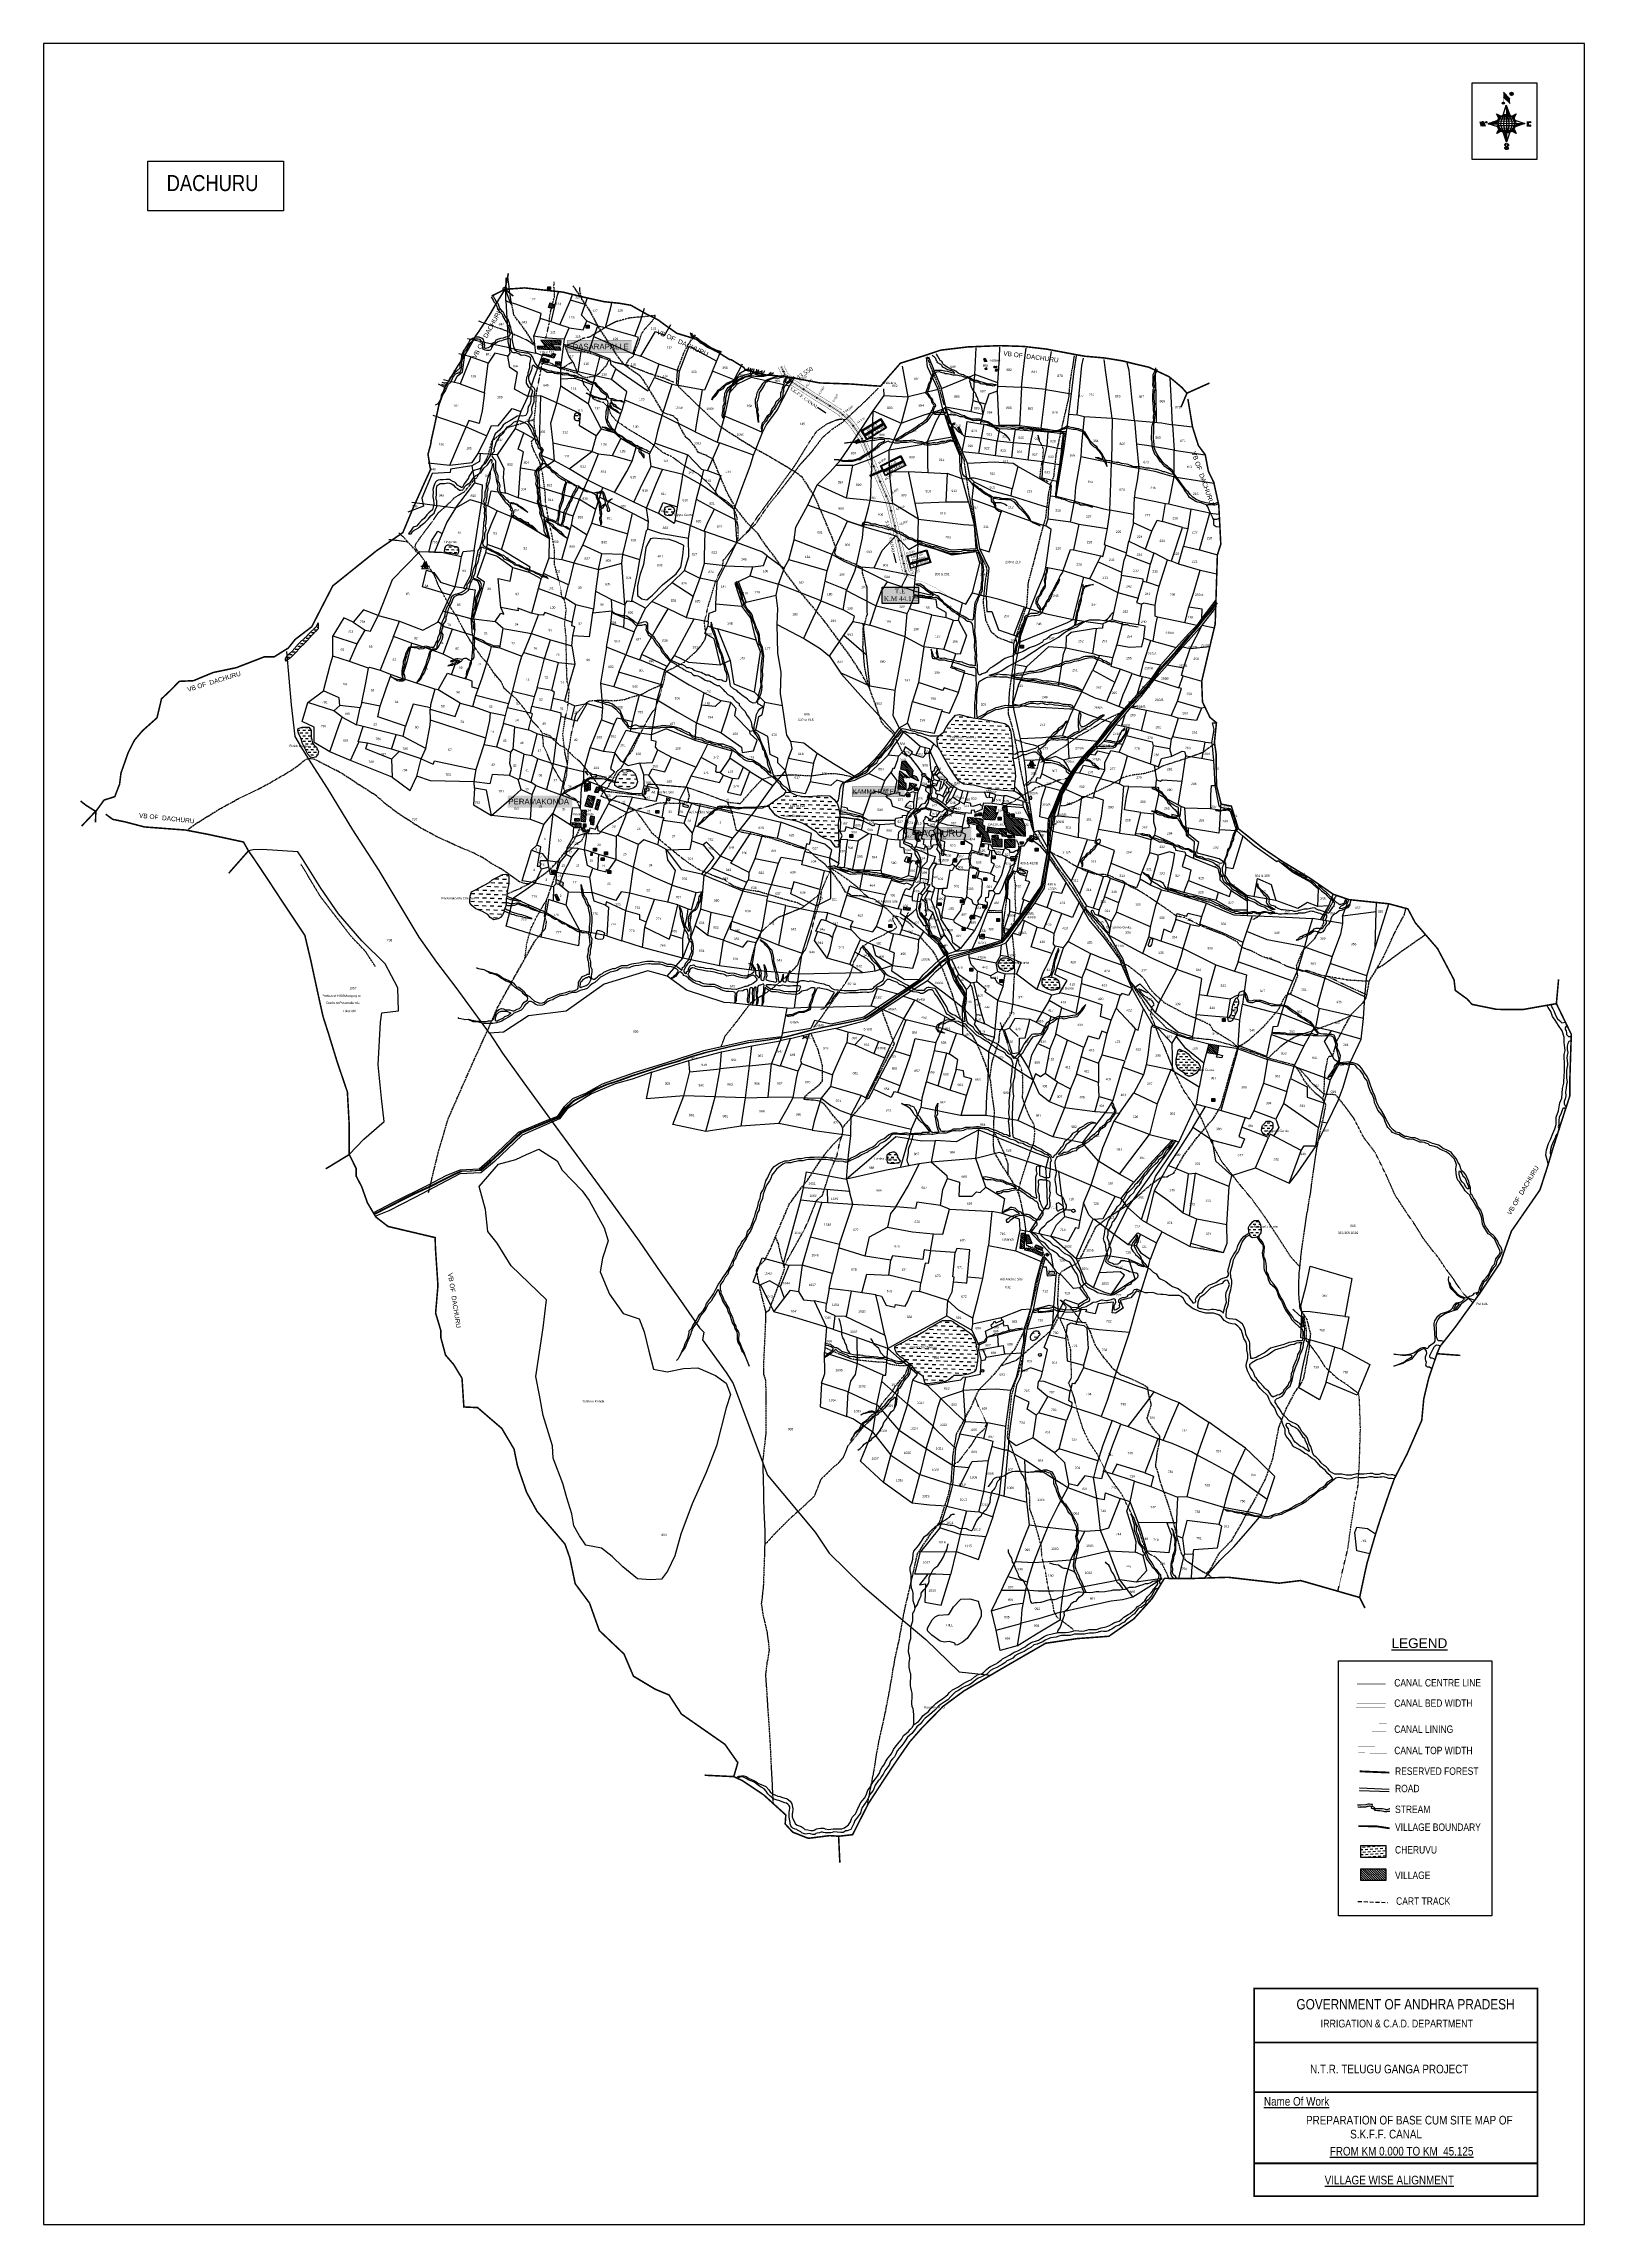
# Model space of a CAD drawing. Header units: inches. Extents: x 339104 to 349025, y 1581789 to 1595836.
import ezdxf
from ezdxf.enums import TextEntityAlignment as Align

# ---------------------------------------------------------------- set-up
doc = ezdxf.new("R2010")
doc.units = ezdxf.units.IN
doc.header["$MEASUREMENT"] = 0
doc.header["$PDMODE"] = 32
doc.header["$PDSIZE"] = 5
for name, pattern in [('ACAD_ISO02W100', [15, 12, -3]), ('ACAD_ISO03W100', [30, 12, -18]), ('ACAD_ISO07W100', [3, 0, -3]), ('BORDER', [1.75, 0.5, -0.25, 0.5, -0.25, 0, -0.25]), ('DASHED', [0.75, 0.5, -0.25])]:
    doc.linetypes.add(name, pattern=pattern)
for name, color, linetype in [('AQUADUCT', 1, 'Continuous'), ('bed with', 5, 'Continuous'), ('BLOCK', 7, 'Continuous'), ('bord', 1, 'Continuous'), ('C LINE COO', 6, 'Continuous'), ('cahnige', 7, 'Continuous'), ('canal bed with', 5, 'Continuous'), ('CARTTRACK', 30, 'ACAD_ISO02W100'), ('FRAME 025', 7, 'Continuous'), ('HILL', 8, 'Continuous'), ('laying', 4, 'Continuous'), ('lining', 4, 'Continuous'), ('NALA', 4, 'Continuous'), ('SLB', 11, 'Continuous'), ('SQUAREWELL', 5, 'Continuous'), ('STREAM', 4, 'Continuous'), ('SURVEY_BND', 7, 'Continuous'), ('SURVEY_NO', 7, 'Continuous'), ('TABLE', 7, 'Continuous'), ('Tank', 17, 'Continuous'), ('TITLEBLOCK', 7, 'Continuous'), ('Top of bound', 1, 'Continuous'), ('top of bund', 1, 'Continuous'), ('VILLAGE BOUNDARY', 6, 'Continuous'), ('VILLAGE_AREA', 1, 'Continuous'), ('WATER_BODY', 4, 'Continuous'), ('ZSTU', 7, 'Continuous'), ('ZTEXT', 7, 'Continuous')]:
    doc.layers.add(name, color=color, linetype=linetype)
for name, color, linetype, lineweight in [('FOOTPATH', 150, 'ACAD_ISO07W100', 30), ('ROAD', 1, 'Continuous', 25), ('VILL_BOUNDARY', 6, 'BORDER', 30)]:
    doc.layers.add(name, color=color, linetype=linetype, lineweight=lineweight)
doc.styles.add('5mm', font='times.ttf', dxfattribs={"height": 3})
doc.styles.add('A', font='arial.ttf')
doc.styles.add('ARIALN', font='ARIALN.TTF')
doc.styles.get("Standard").update_dxf_attribs({"font": 'arial.ttf'})
doc.dimstyles.get("Standard").update_dxf_attribs({"dimtxt": 0.18, "dimasz": 0.18, "dimexe": 0.18, "dimexo": 0.0625, "dimgap": 0.09, "dimtad": 0, "dimtih": 1, "dimtoh": 1, "dimdec": 4, "dimzin": 0, "dimdsep": 46, "dimtxsty": 'Standard', "dimcen": 0.09, "dimadec": 0, "dimazin": 0, "dimtfac": 1, "dimtdec": 4, "dimtofl": 0, "dimtmove": 0, "dimatfit": 3, "dimfxl": 0, "dimtolj": 1, "dimtzin": 0, "dimarcsym": 0})
pattern_1 = [(359.82225, (338569.871, 1581897.787), (17.720766, 17.611155), [17.666045, -17.666045])]
pattern_2 = [(134.82225, (338569.871, 1581897.7874), (-6.265237, -6.2264835), [])]
pattern_3 = [(267.297113149, (-8720374.938, 50637915.138), (10.5367255337, -0.497431438), [])]
pattern_4 = [(357.297113149, (-8720374.938, 50637915.138), (0.497431438, 10.5367255337), [])]

# ---------------------------------------------------------------- blocks, each defined once
blk = doc.blocks.new('gudi')
at = {"layer": 'VILLAGE_AREA'}
for points in [[(47.525, 47.434), (47.79, 47.429)], [(47.544, 47.357), (47.768, 47.346)], [(47.576, 47.355), (47.579, 47.433)], [(47.579, 47.433), (47.627, 47.533)], [(47.591, 47.458), (47.727, 47.455)], [(47.605, 47.487), (47.716, 47.482)], [(47.616, 47.511), (47.706, 47.508)], [(47.736, 47.43), (47.698, 47.53), (47.627, 47.533)], [(47.629, 47.353), (47.636, 47.403), (47.673, 47.405), (47.675, 47.35)], [(47.729, 47.348), (47.736, 47.43)]]:
    blk.add_lwpolyline(points, dxfattribs=at)
for centre, radius, start, end in [((47.653, 47.546), 0.0295, 131.80911, 206.48628), ((47.665, 47.544), 0.0358, 338.23858, 43.97413)]:
    blk.add_arc(centre, radius, start, end, dxfattribs=at)
blk = doc.blocks.new('IN')
at = {"layer": 'ZSTU'}
for points in [[(319839, 1602417), (319840, 1602417), (319839, 1602417), (319839, 1602417)], [(319839, 1602412), (319840, 1602411), (319839, 1602411), (319839, 1602411)], [(319839, 1602406), (319840, 1602405), (319839, 1602405), (319839, 1602405)], [(319839, 1602399), (319840, 1602399), (319839, 1602399), (319839, 1602399)], [(319839, 1602393), (319840, 1602393), (319839, 1602393), (319839, 1602393)], [(319847, 1602417), (319847, 1602417), (319847, 1602417), (319846, 1602417)], [(319847, 1602412), (319847, 1602411), (319847, 1602411), (319846, 1602411)], [(319847, 1602406), (319847, 1602405), (319847, 1602405), (319846, 1602405)], [(319847, 1602399), (319847, 1602399), (319847, 1602399), (319846, 1602399)], [(319847, 1602393), (319847, 1602393), (319847, 1602393), (319846, 1602393)], [(319854, 1602417), (319854, 1602417), (319854, 1602417), (319854, 1602417)], [(319854, 1602412), (319854, 1602411), (319854, 1602411), (319854, 1602411)], [(319854, 1602406), (319854, 1602405), (319854, 1602405), (319854, 1602405)], [(319854, 1602399), (319854, 1602399), (319854, 1602399), (319854, 1602399)], [(319854, 1602393), (319854, 1602393), (319854, 1602393), (319854, 1602393)]]:
    blk.add_hatch(color=4, dxfattribs=at).paths.add_polyline_path(points)
at = {"layer": 'ZSTU', "color": 9, "const_width": 2}
blk.add_lwpolyline([(319836, 1602419), (319859, 1602419), (319859, 1602388), (319836, 1602388)], close=True, dxfattribs=at)
at = {"layer": 'ZSTU', "color": 8, "const_width": 0.5}
for points in [[(319836, 1602413), (319859, 1602413)], [(319836, 1602412), (319859, 1602412)], [(319836, 1602407), (319859, 1602407)], [(319836, 1602406), (319859, 1602406)], [(319836, 1602401), (319859, 1602401)], [(319836, 1602400), (319859, 1602400)], [(319836, 1602395), (319859, 1602395)], [(319836, 1602394), (319859, 1602394)]]:
    blk.add_lwpolyline(points, dxfattribs=at)
at = {"layer": 'ZSTU', "color": 4, "const_width": 0.5}
for points in [[(319839, 1602417), (319838, 1602416)], [(319839, 1602411), (319838, 1602410)], [(319839, 1602405), (319838, 1602404)], [(319839, 1602399), (319838, 1602398)], [(319839, 1602393), (319838, 1602392)], [(319839, 1602414), (319839, 1602417)], [(319839, 1602417), (319841, 1602416)], [(319839, 1602411), (319841, 1602410)], [(319839, 1602408), (319839, 1602411)], [(319839, 1602402), (319839, 1602405)], [(319839, 1602405), (319841, 1602404)], [(319839, 1602396), (319839, 1602399)], [(319839, 1602399), (319841, 1602398)], [(319839, 1602390), (319839, 1602393)], [(319839, 1602393), (319841, 1602392)], [(319847, 1602417), (319846, 1602416)], [(319847, 1602411), (319846, 1602410)], [(319847, 1602405), (319846, 1602404)], [(319847, 1602399), (319846, 1602398)], [(319847, 1602393), (319846, 1602392)], [(319847, 1602414), (319847, 1602417)], [(319847, 1602417), (319848, 1602416)], [(319847, 1602411), (319848, 1602410)], [(319847, 1602408), (319847, 1602411)], [(319847, 1602402), (319847, 1602405)], [(319847, 1602405), (319848, 1602404)], [(319847, 1602396), (319847, 1602399)], [(319847, 1602399), (319848, 1602398)], [(319847, 1602390), (319847, 1602393)], [(319847, 1602393), (319848, 1602392)], [(319854, 1602417), (319853, 1602416)], [(319854, 1602411), (319853, 1602410)], [(319854, 1602405), (319853, 1602404)], [(319854, 1602399), (319853, 1602398)], [(319854, 1602393), (319853, 1602392)], [(319854, 1602414), (319854, 1602417)], [(319854, 1602417), (319855, 1602416)], [(319854, 1602411), (319855, 1602410)], [(319854, 1602408), (319854, 1602411)], [(319854, 1602402), (319854, 1602405)], [(319854, 1602405), (319855, 1602404)], [(319854, 1602396), (319854, 1602399)], [(319854, 1602399), (319855, 1602398)], [(319854, 1602390), (319854, 1602393)], [(319854, 1602393), (319855, 1602392)]]:
    blk.add_lwpolyline(points, dxfattribs=at)
at = {"layer": 'ZSTU', "color": 4}
for points in [[(319838, 1602415), (319838, 1602416)], [(319838, 1602414), (319838, 1602415)], [(319838, 1602409), (319838, 1602410)], [(319838, 1602408), (319838, 1602409)], [(319838, 1602403), (319838, 1602404)], [(319838, 1602402), (319838, 1602403)], [(319838, 1602397), (319838, 1602398)], [(319838, 1602396), (319838, 1602397)], [(319838, 1602391), (319838, 1602392)], [(319838, 1602390), (319838, 1602391)], [(319839, 1602417), (319840, 1602417), (319839, 1602417), (319839, 1602417), (319839, 1602417)], [(319839, 1602412), (319840, 1602411), (319839, 1602411), (319839, 1602411), (319839, 1602412)], [(319839, 1602409), (319839, 1602410)], [(319839, 1602406), (319840, 1602405), (319839, 1602405), (319839, 1602405), (319839, 1602406)], [(319839, 1602403), (319839, 1602404)], [(319839, 1602399), (319840, 1602399), (319839, 1602399), (319839, 1602399), (319839, 1602399)], [(319839, 1602397), (319839, 1602398)], [(319839, 1602393), (319840, 1602393), (319839, 1602393), (319839, 1602393), (319839, 1602393)], [(319839, 1602391), (319839, 1602392)], [(319840, 1602415), (319840, 1602416)], [(319840, 1602414), (319840, 1602415)], [(319840, 1602409), (319840, 1602410)], [(319840, 1602409), (319840, 1602409)], [(319840, 1602403), (319840, 1602404)], [(319840, 1602402), (319840, 1602403)], [(319840, 1602397), (319840, 1602398)], [(319840, 1602396), (319840, 1602397)], [(319840, 1602391), (319840, 1602392)], [(319840, 1602390), (319840, 1602391)], [(319841, 1602415), (319841, 1602416)], [(319841, 1602409), (319841, 1602410)], [(319841, 1602403), (319841, 1602404)], [(319841, 1602397), (319841, 1602398)], [(319841, 1602391), (319841, 1602392)], [(319845, 1602415), (319845, 1602416)], [(319845, 1602409), (319845, 1602410)], [(319845, 1602403), (319845, 1602404)], [(319845, 1602397), (319845, 1602398)], [(319845, 1602391), (319845, 1602392)], [(319847, 1602417), (319847, 1602417), (319847, 1602417), (319846, 1602417), (319847, 1602417)], [(319846, 1602415), (319846, 1602416)], [(319846, 1602414), (319846, 1602415)], [(319847, 1602412), (319847, 1602411), (319847, 1602411), (319846, 1602411), (319847, 1602412)], [(319846, 1602409), (319846, 1602410)], [(319846, 1602408), (319846, 1602409)], [(319847, 1602406), (319847, 1602405), (319847, 1602405), (319846, 1602405), (319847, 1602406)], [(319846, 1602403), (319846, 1602404)], [(319846, 1602402), (319846, 1602403)], [(319847, 1602399), (319847, 1602399), (319847, 1602399), (319846, 1602399), (319847, 1602399)], [(319846, 1602397), (319846, 1602398)], [(319846, 1602396), (319846, 1602397)], [(319847, 1602393), (319847, 1602393), (319847, 1602393), (319846, 1602393), (319847, 1602393)], [(319846, 1602391), (319846, 1602392)], [(319846, 1602390), (319846, 1602391)], [(319847, 1602415), (319847, 1602416)], [(319847, 1602414), (319847, 1602415)], [(319847, 1602409), (319847, 1602410)], [(319847, 1602409), (319847, 1602409)], [(319847, 1602403), (319847, 1602404)], [(319847, 1602402), (319847, 1602403)], [(319847, 1602397), (319847, 1602398)], [(319847, 1602396), (319847, 1602397)], [(319847, 1602391), (319847, 1602392)], [(319847, 1602390), (319847, 1602391)], [(319848, 1602415), (319848, 1602416)], [(319848, 1602409), (319848, 1602410)], [(319848, 1602403), (319848, 1602404)], [(319848, 1602397), (319848, 1602398)], [(319848, 1602391), (319848, 1602392)], [(319853, 1602415), (319853, 1602416)], [(319853, 1602415), (319853, 1602416)], [(319853, 1602414), (319853, 1602415)], [(319853, 1602409), (319853, 1602410)], [(319853, 1602409), (319853, 1602410)], [(319853, 1602408), (319853, 1602409)], [(319853, 1602403), (319853, 1602404)], [(319853, 1602403), (319853, 1602404)], [(319853, 1602402), (319853, 1602403)], [(319853, 1602397), (319853, 1602398)], [(319853, 1602397), (319853, 1602398)], [(319853, 1602396), (319853, 1602397)], [(319853, 1602391), (319853, 1602392)], [(319853, 1602391), (319853, 1602392)], [(319853, 1602390), (319853, 1602391)], [(319854, 1602417), (319854, 1602417), (319854, 1602417), (319854, 1602417), (319854, 1602417)], [(319854, 1602415), (319854, 1602416)], [(319854, 1602412), (319854, 1602411), (319854, 1602411), (319854, 1602411), (319854, 1602412)], [(319854, 1602409), (319854, 1602410)], [(319854, 1602406), (319854, 1602405), (319854, 1602405), (319854, 1602405), (319854, 1602406)], [(319854, 1602403), (319854, 1602404)], [(319854, 1602399), (319854, 1602399), (319854, 1602399), (319854, 1602399), (319854, 1602399)], [(319854, 1602397), (319854, 1602398)], [(319854, 1602393), (319854, 1602393), (319854, 1602393), (319854, 1602393), (319854, 1602393)], [(319854, 1602391), (319854, 1602392)], [(319855, 1602415), (319855, 1602416)], [(319855, 1602414), (319855, 1602415)], [(319855, 1602409), (319855, 1602410)], [(319855, 1602409), (319855, 1602409)], [(319855, 1602403), (319855, 1602404)], [(319855, 1602402), (319855, 1602403)], [(319855, 1602397), (319855, 1602398)], [(319855, 1602396), (319855, 1602397)], [(319855, 1602391), (319855, 1602392)], [(319855, 1602390), (319855, 1602391)]]:
    blk.add_lwpolyline(points, dxfattribs=at)
blk = doc.blocks.new('kk')
at = {"layer": 'C LINE COO'}
h = blk.add_hatch(color=135, dxfattribs=at)
h.set_gradient(color1=(141, 177, 78), color2=(107, 135, 59), one_color=1, tint=0.38)
h.paths.add_polyline_path([(344742, 1592562), (344878, 1592562), (344878, 1592510), (344742, 1592510)], flags=16)
h.paths.add_polyline_path([(344737, 1592567), (344884, 1592567), (344884, 1592504), (344737, 1592504)])
h = blk.add_hatch(color=200, dxfattribs=at)
h.paths.add_polyline_path([(344740, 1592501), (344881, 1592501), (344881, 1592476), (344740, 1592476)], flags=16)
h.paths.add_polyline_path([(344737, 1592504), (344884, 1592504), (344884, 1592473), (344737, 1592473)])
at = {"layer": 'C LINE COO', "color": 105}
for points in [[(344737, 1592567), (344884, 1592567), (344884, 1592504), (344737, 1592504)], [(344742, 1592562), (344878, 1592562), (344878, 1592510), (344742, 1592510)]]:
    blk.add_lwpolyline(points, close=True, dxfattribs=at)
at = {"layer": 'ZSTU', "color": 200}
for points in [[(344737, 1592504), (344884, 1592504), (344884, 1592473), (344737, 1592473)], [(344740, 1592501), (344881, 1592501), (344881, 1592476), (344740, 1592476)]]:
    blk.add_lwpolyline(points, close=True, dxfattribs=at)
at = {"layer": 'ZSTU', "style": '5mm'}
for s, p in [('K.M 45.050', (344755, 1592481)), (' Regulator', (344755, 1592516)), ('Out Fall', (344762, 1592541))]:
    blk.add_text(s, height=16.8, dxfattribs=at).set_placement(p)
blk = doc.blocks.new('FGDFGDFG6YURT')
at = {"layer": 'ROAD', "color": 1, "linetype": 'Continuous', "lineweight": 25}
for points in [[(386104, 1482907, 0), (386134, 1482913, 0), (386162, 1482917, 0), (386187, 1482923, 0)], [(386104, 1482908, 0), (386135, 1482913, 0), (386163, 1482918, 0), (386188, 1482923, 0)], [(386104, 1482904, 0), (386135, 1482909, 0), (386163, 1482914, 0), (386188, 1482919, 0)]]:
    blk.add_polyline3d(points, dxfattribs=at)
at = {"layer": 'SLB'}
for points, const_width in [([(386135, 1482913), (386134, 1482913), (386131, 1482917)], 0.3), ([(386135, 1482909), (386134, 1482909), (386132, 1482905)], 0.3), ([(386135, 1482913), (386148, 1482915), (386162, 1482918)], 0.5), ([(386162, 1482918), (386148, 1482916), (386135, 1482913)], 0.5), ([(386162, 1482914), (386148, 1482912), (386135, 1482909)], 0.5), ([(386162, 1482918), (386162, 1482918), (386165, 1482922)], 0.3), ([(386162, 1482914), (386162, 1482914), (386166, 1482911)], 0.3)]:
    blk.add_lwpolyline(points, dxfattribs=dict(at, const_width=const_width))
blk = doc.blocks.new('*X42')
at = {"color": 0, "linetype": 'Continuous'}
for p, q in [((6321.6, 240.5), (6322.3, 241.2)), ((6321.6, 240.3), (6322.3, 241)), ((6321.6, 240.1), (6322.3, 240.8)), ((6321.6, 239.9), (6322.4, 240.7)), ((6321.6, 239.8), (6322.4, 240.6)), ((6321.6, 239.6), (6322.5, 240.5)), ((6321.6, 239.4), (6322.5, 240.3)), ((6321.6, 239.2), (6322.6, 240.2)), ((6321.7, 239.1), (6322.6, 240.1)), ((6321.8, 240.8), (6322.4, 241.4)), ((6321.8, 239), (6322.7, 240)), ((6321.8, 239), (6322.8, 239.9)), ((6321.9, 238.9), (6322.9, 239.8)), ((6322, 238.8), (6323, 239.7)), ((6322.1, 241.3), (6322.4, 241.6)), ((6322.1, 238.7), (6323.1, 239.6)), ((6322.2, 238.6), (6323.1, 239.6)), ((6322.3, 238.5), (6323.2, 239.5)), ((6322.4, 238.5), (6323.3, 239.4)), ((6322.5, 238.4), (6323.4, 239.3)), ((6322.7, 238.4), (6323.6, 239.3)), ((6322.8, 238.3), (6323.7, 239.2)), ((6322.9, 238.3), (6323.8, 239.1)), ((6323.1, 238.2), (6323.9, 239.1)), ((6323.2, 238.2), (6324, 239)), ((6323.3, 238.2), (6324.2, 239)), ((6323.5, 238.1), (6324.3, 238.9)), ((6323.7, 238.1), (6324.4, 238.9)), ((6323.8, 238.1), (6324.6, 238.8)), ((6324.1, 238.2), (6324.7, 238.8)), ((6324.3, 238.3), (6324.9, 238.8)), ((6324.6, 238.3), (6325.1, 238.8)), ((6324.8, 238.4), (6325.2, 238.8)), ((6325.1, 238.5), (6325.4, 238.8)), ((6325.4, 238.6), (6325.6, 238.8))]:
    blk.add_line(p, q, dxfattribs=at)
blk = doc.blocks.new('*X41')
at = {"color": 0, "linetype": 'Continuous'}
for p, q in [((6324.4, 240.3), (6324.5, 240.4)), ((6324.6, 240.3), (6324.8, 240.5)), ((6324.7, 240.2), (6325, 240.5)), ((6324.8, 240.2), (6325.2, 240.6)), ((6325, 240.1), (6325.5, 240.6)), ((6325.1, 240.1), (6325.6, 240.6)), ((6325.2, 240), (6325.8, 240.6)), ((6325.3, 240), (6326, 240.6)), ((6325.4, 239.9), (6326.1, 240.6)), ((6325.5, 239.8), (6326.2, 240.5)), ((6325.6, 239.8), (6326.3, 240.5)), ((6325.7, 239.7), (6326.5, 240.4)), ((6325.9, 239.6), (6326.6, 240.3)), ((6326, 239.5), (6326.7, 240.3)), ((6326, 239.4), (6326.8, 240.2)), ((6326.1, 239.3), (6327, 240.2)), ((6326.2, 239.3), (6327.1, 240.1)), ((6326.3, 239.2), (6327.1, 240)), ((6326.4, 239.1), (6327.2, 239.9)), ((6326.5, 239), (6327.3, 239.8)), ((6326.5, 238.9), (6327.4, 239.7)), ((6326.6, 238.8), (6327.5, 239.6)), ((6326.7, 238.7), (6327.5, 239.5)), ((6326.8, 238.6), (6327.6, 239.4)), ((6326.8, 238.5), (6327.7, 239.3)), ((6326.8, 236.5), (6327.4, 237)), ((6326.9, 238.3), (6327.8, 239.2)), ((6326.9, 238.2), (6327.9, 239.1)), ((6326.9, 236.8), (6327.6, 237.4)), ((6327, 238.1), (6327.8, 239)), ((6327, 237.9), (6327.8, 238.8)), ((6327, 237.8), (6327.8, 238.6)), ((6327, 237.6), (6327.8, 238.4)), ((6327, 237.4), (6327.8, 238.2)), ((6327, 237.3), (6327.8, 238)), ((6327, 237.1), (6327.8, 237.9))]:
    blk.add_line(p, q, dxfattribs=at)
blk = doc.blocks.new('H')
at = {"layer": 'bord', "extrusion": (0.000427885, 0.004792, 0.999988)}
h = blk.add_hatch(dxfattribs=at)
h.set_pattern_fill('LINE', color=8, scale=84.387686, angle=-2.7029, style=0)
h.set_pattern_definition(pattern_4)
h.paths.add_polyline_path([(-492, 786, -0.090992), (-448, 775), (-486, 912)])
h = blk.add_hatch(dxfattribs=at)
h.set_pattern_fill('LINE', color=8, scale=84.387686, angle=-92.7029, style=0)
h.set_pattern_definition(pattern_3)
h.paths.add_polyline_path([(-625, 665, -0.090992), (-615, 710), (-751, 671)])
h = blk.add_hatch(dxfattribs=at)
h.set_pattern_fill('LINE', color=8, scale=84.387686, angle=-92.7029, style=0)
h.set_pattern_definition(pattern_3)
h.paths.add_polyline_path([(-246, 647), (-372, 653, -0.090992), (-382, 609)])
h = blk.add_hatch(dxfattribs=at)
h.set_pattern_fill('LINE', color=8, scale=84.387686, angle=-2.7029, style=0)
h.set_pattern_definition(pattern_4)
h.paths.add_polyline_path([(-504, 533, -0.090992), (-549, 543), (-510, 406)])
for p, q in [((-538, 774, -1216), (-487, 906, -1216)), ((-519, 1020, -1217), (-435, 927, -1216)), ((-516, 1087, -1217), (-432, 994, -1217)), ((-487, 906, -1216), (-493, 780, -1216)), ((-487, 906, -1216), (-448, 769, -1216)), ((-865, 701, -1215), (-847, 638, -1215)), ((-847, 700, -1215), (-829, 637, -1215)), ((-829, 699, -1215), (-811, 636, -1215)), ((-829, 699, -1215), (-811, 698, -1215)), ((-811, 698, -1215), (-794, 635, -1215)), ((-752, 665, -1215), (-615, 704, -1215)), ((-752, 665, -1215), (-625, 659, -1215)), ((-619, 614, -1215), (-752, 665, -1215)), ((-627, 794, -1216), (-567, 760, -1216)), ((-627, 794, -1216), (-584, 747, -1215)), ((-599, 731, -1215), (-627, 794, -1216)), ((-421, 753, -1216), (-359, 781, -1216)), ((-359, 781, -1216), (-405, 739, -1216)), ((-359, 781, -1216), (-392, 721, -1215)), ((-246, 641, -1215), (-383, 603, -1215)), ((-379, 693, -1215), (-246, 641, -1215)), ((-373, 647, -1215), (-246, 641, -1215)), ((-213, 669, -1215), (-217, 601, -1215)), ((-197, 600, -1215), (-194, 668, -1215)), ((-639, 526, -1214), (-606, 585, -1215)), ((-639, 526, -1214), (-593, 568, -1215)), ((-577, 553, -1215), (-639, 526, -1214)), ((-511, 400, -1214), (-549, 537, -1214)), ((-460, 533, -1215), (-511, 400, -1214)), ((-505, 527, -1214), (-511, 400, -1214)), ((-371, 513, -1214), (-431, 546, -1215)), ((-371, 513, -1214), (-414, 560, -1215)), ((-399, 576, -1215), (-371, 513, -1214))]:
    blk.add_line(p, q, dxfattribs=at)
at = {"layer": 'bord', "color": 8, "linetype": 'ByBlock', "extrusion": (0.000427885, 0.004792, 0.999988)}
for p, q in [((-373, 647, -1215), (-625, 659, -1215)), ((-378, 616, -1215), (-623, 628, -1215)), ((-375, 679, -1215), (-620, 691, -1215)), ((-386, 711, -1215), (-605, 722, -1215)), ((-411, 744, -1216), (-578, 752, -1216)), ((-493, 780, -1216), (-505, 527, -1214)), ((-392, 585, -1215), (-611, 595, -1215)), ((-420, 555, -1215), (-587, 562, -1215))]:
    blk.add_line(p, q, dxfattribs=at)
at = {"layer": 'bord', "extrusion": (0.000427885, 0.004792, 0.999988), "elevation": -1212}
for points, const_width in [([(-530, 950, 1), (-520, 939, 1)], 14.8), ([(-414, 1073, 1), (-398, 1058, 1)], 22.3), ([(-776, 697, 1), (-769, 690, 1)], 8.9), ([(-180, 618, 1), (-173, 611, 1)], 9.79), ([(-178, 667, 1), (-171, 660, 1)], 9.79), ([(-525, 322, 1), (-533, 329, 1)], 11.1), ([(-490, 362, 1), (-498, 369, 1)], 11.1)]:
    blk.add_lwpolyline(points, format="xyb", close=True, dxfattribs=dict(at, const_width=const_width))
for points, const_width in [([(-522, 960), (-516, 1093)], 1.61), ([(-434, 933), (-428, 1066)], 1.61), ([(-870, 707), (-846, 706)], 0.642), ([(-829, 643), (-855, 644)], 0.642), ([(-829, 643), (-821, 678)], 0.642), ([(-811, 642), (-784, 641)], 0.642), ([(-793, 641), (-782, 694)], 0.642), ([(-177, 605), (-226, 607)], 0.706), ([(-223, 676), (-174, 673)], 0.706), ([(-195, 645), (-185, 644)], 0.706)]:
    blk.add_lwpolyline(points, dxfattribs=dict(at, const_width=const_width))
for points in [[(-537, 317), (-531, 310), (-520, 307), (-505, 307), (-494, 310), (-486, 318), (-487, 326), (-491, 333), (-494, 336), (-503, 341), (-522, 347), (-530, 352), (-534, 355), (-537, 363), (-537, 373), (-530, 381), (-520, 384), (-504, 384), (-493, 380), (-487, 373)], [(-522, 348), (-526, 354), (-528, 361), (-528, 371), (-526, 375), (-521, 381), (-515, 384)], [(-505, 307), (-499, 312), (-497, 319), (-497, 327), (-501, 335), (-509, 343)]]:
    blk.add_lwpolyline(points, dxfattribs=at)
at = {"layer": 'bord', "extrusion": (0.000427885, 0.004792, 0.999988)}
for centre, radius in [((-525, 944, -1212), 14.8), ((-406, 1065, -1212), 22.3), ((-773, 694, -1212), 8.9), ((-498, 659, -1212), 127), ((-177, 615, -1212), 9.79), ((-174, 663, -1212), 9.79), ((-529, 325, -1212), 11.1), ((-494, 365, -1212), 11.1)]:
    blk.add_circle(centre, radius, dxfattribs=at)
at = {"layer": 'bord', "color": 8, "linetype": 'ByBlock', "extrusion": (0.000427885, 0.004792, 0.999988)}
for centre, radius, start, end in [((-482, 658, -1212), 128, 94.9254, 259.6691), ((-437, 656, -1212), 141, 113.2864, 241.308), ((-316, 651, -1212), 222, 142.5892, 212.0053), ((-560, 662, -1212), 141, 293.2864, 61.308), ((-681, 668, -1212), 222, 322.5892, 32.0053), ((-515, 660, -1212), 128, 274.9254, 79.6691)]:
    blk.add_arc(centre, radius, start, end, dxfattribs=at)
at = {"layer": 'bord', "extrusion": (0.000427885, 0.004792, 0.999988)}
for points in [[(-516, 1093, -1212), (-431, 1000, -1212), (-519, 1026, -1212), (-434, 933, -1212)], [(-864, 707, -1212), (-846, 706, -1212), (-846, 644, -1212), (-829, 643, -1212)], [(-829, 705, -1212), (-811, 704, -1212), (-811, 642, -1212), (-793, 641, -1212)], [(-193, 674, -1212), (-197, 606, -1212), (-213, 675, -1212), (-216, 607, -1212)]]:
    blk.add_solid(points, dxfattribs=at)
at = {"layer": 'bord', "extrusion": (0.000427885, 0.004792, 0.999988), "xscale": 7.977342409717546, "yscale": 7.977342408231451, "zscale": 7.977342408476333, "rotation": 138.0840426661453}
for name, p in [('*X41', (38301, -31929, -1212)), ('*X42', (38314, -31951, -1212))]:
    blk.add_blockref(name, p, dxfattribs=at)
blk = doc.blocks.new('KKKK')
at = {"layer": 'cahnige', "color": 1, "style": '5mm'}
blk.add_text('S.K.F.F. CANAL', height=20, rotation=19.1758, dxfattribs=at).set_placement((317677, 1602114))
at = {"layer": 'ZSTU', "color": 1}
blk.add_leader([(317937, 1602216), (317876, 1602194)], dimstyle='Standard', override={"dimasz": 25, "dimgap": 0.09, "dimtad": 0}, dxfattribs=at)

msp = doc.modelspace()

# ---------------------------------------------------------------- hatches: boundary and pattern name
at = {"layer": 'C LINE COO'}
h = msp.add_hatch(color=135, dxfattribs=at)
h.set_gradient(color1=(141, 177, 78), color2=(107, 135, 59), one_color=1, tint=0.38)
h.paths.add_polyline_path([(344377, 1593342), (344493, 1593413), (344508, 1593388), (344392, 1593318)], flags=16)
h.paths.add_polyline_path([(344369, 1593344), (344495, 1593421), (344516, 1593386), (344390, 1593310)])
h = msp.add_hatch(color=200, dxfattribs=at)
h.paths.add_polyline_path([(344394, 1593309), (344515, 1593382), (344528, 1593361), (344407, 1593287)], flags=16)
h.paths.add_polyline_path([(344390, 1593310), (344516, 1593386), (344532, 1593360), (344406, 1593283)])
h = msp.add_hatch(color=135, dxfattribs=at)
h.set_gradient(color1=(141, 177, 78), color2=(107, 135, 59), one_color=1, tint=0.38)
h.paths.add_polyline_path([(344499, 1593113), (344621, 1593174), (344634, 1593148), (344512, 1593087)], flags=16)
h.paths.add_polyline_path([(344492, 1593116), (344624, 1593182), (344642, 1593146), (344510, 1593080)])
h = msp.add_hatch(color=200, dxfattribs=at)
h.paths.add_polyline_path([(344514, 1593078), (344640, 1593142), (344652, 1593119), (344525, 1593056)], flags=16)
h.paths.add_polyline_path([(344510, 1593080), (344642, 1593146), (344656, 1593118), (344524, 1593052)])
at = {"layer": 'Tank'}
h = msp.add_hatch(dxfattribs=at)
h.set_pattern_fill('DASH', color=4, scale=129.016219, angle=3.5405, style=0)
h.set_pattern_definition([(3.5405362, (-2981679.033, -11941929.767), (15.100326982, 17.092166285), [16.127027365, -16.127027365])])
h.paths.add_polyline_path([(347746, 1584153), (347746, 1584230), (347585, 1584230), (347585, 1584153)])
at = {"layer": 'VILLAGE_AREA'}
h = msp.add_hatch(dxfattribs=at)
h.set_pattern_fill('ANSI31', color=256, scale=70.664181, angle=89.8223, style=0)
h.set_pattern_definition(pattern_2)
h.paths.add_polyline_path([(342381, 1594159), (342363, 1594165), (342363, 1594161), (342354, 1594136), (342374, 1594131)])
h.paths.add_polyline_path([(342391, 1594156), (342381, 1594159), (342374, 1594131), (342380, 1594130)])
h = msp.add_hatch(dxfattribs=at)
h.set_pattern_fill('ANSI31', color=256, scale=70.664181, angle=89.8223, style=0)
h.set_pattern_definition(pattern_2)
h.paths.add_polyline_path([(342305, 1593925), (342328, 1593898), (342429, 1593895), (342435, 1593895), (342437, 1593924)])
h.paths.add_polyline_path([(342435, 1593862), (342431, 1593881), (342388, 1593883), (342387, 1593888), (342333, 1593895), (342326, 1593885), (342283, 1593885), (342284, 1593872), (342287, 1593870)])
h.paths.add_polyline_path([(342320, 1593837), (342314, 1593829), (342390, 1593810), (342400, 1593835), (342380, 1593841), (342376, 1593829), (342372, 1593828)])
h.paths.add_polyline_path([(342109, 1593882), (342379, 1593881), (342379, 1593952), (342109, 1593953)], flags=9)
h.paths.add_polyline_path([(342322, 1593866), (342379, 1593865), (342380, 1593898), (342322, 1593898)], flags=9)
h.paths.add_polyline_path([(342291, 1593834), (342436, 1593833), (342436, 1593866), (342291, 1593866)], flags=9)
h = msp.add_hatch(dxfattribs=at)
h.set_pattern_fill('ANSI31', color=256, scale=70.664181, angle=89.8223, style=0)
h.set_pattern_definition([(134.82225, (338562.986, 1581887.086), (-6.265237, -6.2264835), [])])
h.paths.add_polyline_path([(342353, 1593777), (342359, 1593799), (342318, 1593811), (342318, 1593811), (342313, 1593788)])
h = msp.add_hatch(dxfattribs=at)
h.set_pattern_fill('ANSI31', color=256, scale=70.664181, angle=89.8223, style=0)
h.set_pattern_definition(pattern_2)
h.paths.add_polyline_path([(342431, 1593783), (342400, 1593785), (342401, 1593772), (342402, 1593766), (342431, 1593765)])
h = msp.add_hatch(dxfattribs=at)
h.set_pattern_fill('ANSI31', color=256, scale=70.664181, angle=89.8223, style=0)
h.set_pattern_definition(pattern_2)
h.paths.add_polyline_path([(345167, 1593809), (345158, 1593805), (345165, 1593785), (345178, 1593789)])
h.paths.add_polyline_path([(345175, 1593748), (345166, 1593745), (345169, 1593734), (345178, 1593737)])
h.paths.add_polyline_path([(345241, 1593756), (345225, 1593758), (345225, 1593747), (345240, 1593747)])
h.paths.add_polyline_path([(345245, 1593740), (345235, 1593739), (345234, 1593726), (345242, 1593725)])
h.paths.add_polyline_path([(345142, 1593746), (345238, 1593745), (345238, 1593799), (345142, 1593800)], flags=9)
h = msp.add_hatch(dxfattribs=at)
h.set_pattern_fill('ANSI31', color=256, scale=70.664181, angle=89.8223, style=0)
h.set_pattern_definition(pattern_2)
h.paths.add_polyline_path([(344660, 1591151), (344689, 1591111), (344736, 1591086), (344737, 1591087), (344722, 1591115), (344697, 1591126), (344700, 1591154), (344654, 1591214), (344633, 1591213), (344623, 1591162)])
h.paths.add_polyline_path([(344620, 1591091), (344721, 1591090), (344721, 1591144), (344621, 1591145)], flags=9)
h = msp.add_hatch(dxfattribs=at)
h.set_pattern_fill('ANSI31', color=256, scale=70.664181, angle=89.8223, style=0)
h.set_pattern_definition(pattern_2)
h.paths.add_polyline_path([(342605, 1591072), (342587, 1591076), (342589, 1591019), (342603, 1591021)])
h.paths.add_polyline_path([(342625, 1591071), (342610, 1591071), (342611, 1591029), (342625, 1591028)])
h.paths.add_polyline_path([(342688, 1591041), (342663, 1591047), (342652, 1591014), (342675, 1591012)])
h.paths.add_polyline_path([(342690, 1590963), (342669, 1590967), (342654, 1590907), (342673, 1590900)])
h.paths.add_polyline_path([(342655, 1590984), (342611, 1590992), (342589, 1590925), (342636, 1590915)])
h.paths.add_polyline_path([(342596, 1590879), (342666, 1590879), (342666, 1590933), (342596, 1590933)], flags=9)
h = msp.add_hatch(dxfattribs=at)
h.set_pattern_fill('ANSI31', color=256, scale=70.664181, angle=89.8223, style=0)
h.set_pattern_definition(pattern_2)
h.paths.add_polyline_path([(344656, 1591030), (344656, 1591072), (344644, 1591080), (344635, 1591110), (344680, 1591106), (344617, 1591152), (344606, 1591033)])
h.paths.add_polyline_path([(344679, 1591044), (344662, 1591020), (344691, 1591029), (344727, 1591060), (344721, 1591065), (344682, 1591075)])
h.paths.add_polyline_path([(344371, 1591049), (344687, 1591048), (344688, 1591119), (344371, 1591120)], flags=9)
h.paths.add_polyline_path([(344620, 1591091), (344717, 1591090), (344717, 1591144), (344621, 1591145)], flags=9)
h = msp.add_hatch(dxfattribs=at)
h.set_pattern_fill('ANSI31', color=256, scale=70.664181, angle=89.8223, style=0)
h.set_pattern_definition(pattern_2)
h.paths.add_polyline_path([(345240, 1590922), (345166, 1590929), (345151, 1590850), (345164, 1590838), (345226, 1590833), (345248, 1590885), (345229, 1590878)])
h.paths.add_polyline_path([(345125, 1590875), (345102, 1590875), (345100, 1590857), (345115, 1590861)])
h.paths.add_polyline_path([(345056, 1590853), (345053, 1590820), (345121, 1590811), (345122, 1590779), (345159, 1590734), (345147, 1590697), (345201, 1590690), (345180, 1590757), (345163, 1590762), (345163, 1590798), (345150, 1590803), (345151, 1590839), (345134, 1590844)])
h.paths.add_polyline_path([(345183, 1590790), (345180, 1590757), (345275, 1590743), (345277, 1590730), (345307, 1590726), (345297, 1590780), (345249, 1590779)])
h.paths.add_polyline_path([(345209, 1590715), (345218, 1590664), (345275, 1590660), (345273, 1590711)])
h.paths.add_polyline_path([(345360, 1590660), (345359, 1590708), (345291, 1590708), (345291, 1590659)])
h.paths.add_polyline_path([(345249, 1590737), (345232, 1590740), (345232, 1590714), (345251, 1590713)])
h.paths.add_polyline_path([(345226, 1590734), (345212, 1590735), (345211, 1590723), (345224, 1590723)])
h.paths.add_polyline_path([(345335, 1590736), (345336, 1590719), (345355, 1590717), (345354, 1590736)])
h.paths.add_polyline_path([(345369, 1590736), (345378, 1590736), (345426, 1590731), (345424, 1590794), (345407, 1590835), (345324, 1590844), (345316, 1590868), (345306, 1590875), (345305, 1590920), (345285, 1590926), (345276, 1590914), (345288, 1590890), (345290, 1590818), (345315, 1590755)])
h.paths.add_polyline_path([(345458, 1590737), (345452, 1590719), (345478, 1590713), (345480, 1590730)])
h.paths.add_polyline_path([(345480, 1590730), (345478, 1590713), (345501, 1590707), (345507, 1590720)], flags=16)
h.paths.add_polyline_path([(345445, 1590709), (345476, 1590699), (345477, 1590700), (345477, 1590705), (345442, 1590717), (345435, 1590705), (345441, 1590703)])
h.paths.add_polyline_path([(345445, 1590709), (345441, 1590703), (345471, 1590691), (345476, 1590699)])
h.paths.add_polyline_path([(345250, 1590752), (345307, 1590752), (345307, 1590784), (345250, 1590784)], flags=9)
h.paths.add_polyline_path([(345181, 1590794), (345346, 1590793), (345347, 1590826), (345181, 1590826)], flags=9)
h.paths.add_polyline_path([(345243, 1590883), (345301, 1590883), (345301, 1590915), (345243, 1590916)], flags=9)
h.paths.add_polyline_path([(345406, 1590793), (345464, 1590793), (345464, 1590825), (345407, 1590826)], flags=9)
h.paths.add_polyline_path([(345478, 1590731), (345560, 1590610), (345605, 1590641), (345524, 1590762)], flags=9)
h = msp.add_hatch(dxfattribs=at)
h.set_pattern_fill('ANSI31', color=256, scale=70.664181, angle=89.8223, style=0)
h.set_pattern_definition(pattern_2)
h.paths.add_polyline_path([(342600, 1590896), (342566, 1590895), (342563, 1590827), (342593, 1590822)])
h.paths.add_polyline_path([(342652, 1590856), (342625, 1590859), (342618, 1590834), (342626, 1590823), (342625, 1590807), (342646, 1590803)])
h.paths.add_polyline_path([(342505, 1590854), (342808, 1590853), (342808, 1590908), (342506, 1590909)], flags=9)
h = msp.add_hatch(dxfattribs=at)
h.set_pattern_fill('ANSI31', color=256, scale=70.664181, angle=89.8223, style=0)
h.set_pattern_definition(pattern_2)
h.paths.add_polyline_path([(342552, 1590845), (342524, 1590845), (342524, 1590827), (342552, 1590827)])
h.paths.add_polyline_path([(342563, 1590814), (342508, 1590819), (342508, 1590804), (342526, 1590804), (342526, 1590784), (342563, 1590784)])
h = msp.add_hatch(dxfattribs=at)
h.set_pattern_fill('ANSI31', color=256, scale=70.664181, angle=89.8223, style=0)
h.set_pattern_definition(pattern_2)
h.paths.add_polyline_path([(342595, 1590772), (342587, 1590773), (342586, 1590773), (342585, 1590784), (342570, 1590786), (342567, 1590769), (342579, 1590769), (342579, 1590757), (342594, 1590758)])
h.paths.add_polyline_path([(342620, 1590772), (342609, 1590773), (342601, 1590753), (342616, 1590758)])
h = msp.add_hatch(dxfattribs=at)
h.set_pattern_fill('ANSI31', color=256, scale=70.664181, angle=89.8223, style=0)
h.set_pattern_definition(pattern_2)
h.paths.add_polyline_path([(342596, 1590809), (342580, 1590809), (342580, 1590789), (342596, 1590789)])
h = msp.add_hatch(dxfattribs=at)
h.set_pattern_fill('ANSI31', color=256, scale=70.664181, angle=89.8223, style=0)
h.set_pattern_definition(pattern_2)
h.paths.add_polyline_path([(345413, 1590694), (345393, 1590695), (345394, 1590680), (345409, 1590679)])
h = msp.add_hatch(dxfattribs=at)
h.set_pattern_fill('ANSI31', color=256, scale=70.664181, angle=89.8223, style=0)
h.set_pattern_definition(pattern_2)
h.paths.add_polyline_path([(342639, 1590625), (342629, 1590629), (342625, 1590608), (342639, 1590608)])
h.paths.add_polyline_path([(342406, 1590358), (342395, 1590352), (342413, 1590312), (342425, 1590318)])
h = msp.add_hatch(dxfattribs=at)
h.set_pattern_fill('ANSI31', color=256, scale=70.664181, angle=89.8223, style=0)
h.set_pattern_definition(pattern_2)
h.paths.add_polyline_path([(344683, 1590269), (344642, 1590273), (344641, 1590256), (344682, 1590251)])
h = msp.add_hatch(dxfattribs=at)
h.set_pattern_fill('ANSI31', color=256, scale=70.664181, angle=89.8223, style=0)
h.set_pattern_definition(pattern_2)
h.paths.add_polyline_path([(346672, 1589380), (346607, 1589391), (346593, 1589338), (346663, 1589327)])
h = msp.add_hatch(dxfattribs=at)
h.set_pattern_fill('ANSI31', color=256, scale=70.664181, angle=89.8223, style=0)
h.set_pattern_definition(pattern_2)
h.paths.add_polyline_path([(345418, 1588174), (345400, 1588174), (345392, 1588074), (345418, 1588073)])
h.paths.add_polyline_path([(345447, 1588161), (345431, 1588163), (345431, 1588110), (345469, 1588106)])
h.paths.add_polyline_path([(345539, 1588079), (345498, 1588099), (345486, 1588083), (345529, 1588063)])
h.paths.add_polyline_path([(345496, 1588067), (345428, 1588080), (345422, 1588065), (345472, 1588053), (345531, 1588026), (345538, 1588045)])
h.paths.add_polyline_path([(345564, 1588045), (345558, 1588034), (345569, 1588025), (345578, 1588037)])
h.paths.add_polyline_path([(345262, 1588116), (345463, 1588116), (345463, 1588171), (345262, 1588172)], flags=9)
h.paths.add_polyline_path([(345431, 1588066), (345527, 1588066), (345527, 1588120), (345431, 1588120)], flags=9)
h = msp.add_hatch(dxfattribs=at)
h.set_pattern_fill('ANSI31', color=256, scale=84.8934, angle=89.8223, style=0)
h.set_pattern_definition([(134.8222507, (-58174.231, -321705.076), (-7.52682971, -7.480272866), [])])
h.paths.add_polyline_path([(347585, 1584080), (347585, 1584003), (347746, 1584003), (347746, 1584080)])
at = {"layer": 'WATER_BODY'}
h = msp.add_hatch(dxfattribs=at)
h.set_pattern_fill('DASH', color=256, scale=141.328361, angle=-0.1777, style=0)
h.set_pattern_definition(pattern_1)
h.paths.add_polyline_path([(342557, 1593441), (342553, 1593445), (342541, 1593458), (342535, 1593458), (342530, 1593455), (342524, 1593446), (342522, 1593432), (342522, 1593419), (342525, 1593412), (342530, 1593407), (342538, 1593405), (342551, 1593406), (342555, 1593412), (342556, 1593428), (342557, 1593434)])
h = msp.add_hatch(dxfattribs=at)
h.set_pattern_fill('DASH', color=256, scale=141.328361, angle=-0.1777, style=0)
h.set_pattern_definition(pattern_1)
h.paths.add_polyline_path([(343134, 1592793), (343145, 1592796), (343156, 1592810), (343166, 1592827), (343167, 1592832), (343165, 1592837), (343161, 1592845), (343154, 1592852), (343143, 1592858), (343131, 1592858), (343120, 1592855), (343106, 1592849), (343103, 1592840), (343099, 1592821), (343103, 1592809), (343103, 1592803), (343110, 1592799), (343120, 1592796)])
h.paths.add_polyline_path([(343145, 1592770), (343467, 1592769), (343467, 1592838), (343145, 1592839)], flags=9)
h.paths.add_polyline_path([(343070, 1592810), (343170, 1592809), (343170, 1592863), (343070, 1592864)], flags=9)
h = msp.add_hatch(dxfattribs=at)
h.set_pattern_fill('DASH', color=256, scale=141.328361, angle=-0.1777, style=0)
h.set_pattern_definition(pattern_1)
h.paths.add_polyline_path([(341766, 1592595), (341762, 1592596), (341756, 1592597), (341745, 1592599), (341726, 1592604), (341713, 1592608), (341707, 1592607), (341698, 1592603), (341691, 1592596), (341687, 1592581), (341685, 1592565), (341686, 1592561), (341696, 1592557), (341713, 1592554), (341738, 1592551), (341768, 1592544), (341771, 1592551), (341774, 1592556), (341775, 1592563), (341775, 1592571), (341775, 1592579), (341774, 1592585), (341770, 1592593)])
h = msp.add_hatch(dxfattribs=at)
h.set_pattern_fill('DASH', color=256, scale=141.328361, angle=-0.1777, style=0)
h.set_pattern_definition([(359.82225, (338518.72, 1581926.096), (17.720766, 17.611155), [17.666045, -17.666045])])
h.paths.add_polyline_path([(340778, 1591999), (340775, 1591997), (340772, 1591994), (340769, 1591991), (340765, 1591989), (340762, 1591986), (340759, 1591984), (340756, 1591981), (340754, 1591979), (340751, 1591976), (340749, 1591974), (340747, 1591972), (340745, 1591969), (340742, 1591967), (340740, 1591965), (340738, 1591962), (340736, 1591960), (340734, 1591957), (340732, 1591955), (340730, 1591952), (340728, 1591950), (340726, 1591947), (340723, 1591944), (340721, 1591941), (340719, 1591938), (340716, 1591935), (340714, 1591932), (340711, 1591929), (340709, 1591926), (340706, 1591923), (340704, 1591920), (340701, 1591918), (340698, 1591915), (340696, 1591913), (340693, 1591911), (340691, 1591909), (340688, 1591907), (340686, 1591904), (340683, 1591902), (340681, 1591900), (340678, 1591898), (340676, 1591896), (340674, 1591893), (340672, 1591891), (340670, 1591889), (340668, 1591887), (340666, 1591885), (340665, 1591883), (340664, 1591881), (340663, 1591879), (340662, 1591877), (340661, 1591875), (340660, 1591874), (340660, 1591872), (340660, 1591871), (340659, 1591870), (340659, 1591869), (340659, 1591868), (340659, 1591867), (340660, 1591866), (340660, 1591865), (340660, 1591864), (340660, 1591864), (340661, 1591863), (340661, 1591863), (340661, 1591862), (340662, 1591862), (340662, 1591861), (340662, 1591861), (340663, 1591861), (340664, 1591861), (340664, 1591861), (340665, 1591861), (340666, 1591861), (340666, 1591862), (340667, 1591862), (340668, 1591862), (340668, 1591862), (340669, 1591863), (340669, 1591863), (340670, 1591863), (340670, 1591863), (340670, 1591863), (340671, 1591864), (340672, 1591864), (340673, 1591865), (340674, 1591866), (340675, 1591867), (340677, 1591868), (340680, 1591870), (340682, 1591872), (340685, 1591874), (340688, 1591876), (340692, 1591879), (340696, 1591882), (340700, 1591886), (340704, 1591890), (340708, 1591894), (340713, 1591898), (340717, 1591903), (340721, 1591907), (340726, 1591912), (340730, 1591916), (340734, 1591921), (340738, 1591925), (340741, 1591929), (340745, 1591933), (340748, 1591937), (340752, 1591941), (340756, 1591945), (340759, 1591949), (340763, 1591953), (340767, 1591957), (340771, 1591960), (340775, 1591964), (340779, 1591968), (340783, 1591971), (340787, 1591975), (340791, 1591979), (340795, 1591983), (340798, 1591986), (340801, 1591990), (340805, 1591994), (340808, 1591998), (340811, 1592001), (340814, 1592005), (340817, 1592008), (340819, 1592011), (340822, 1592015), (340825, 1592018), (340828, 1592021), (340831, 1592024), (340834, 1592028), (340837, 1592031), (340841, 1592034), (340844, 1592038), (340848, 1592041), (340851, 1592045), (340855, 1592048), (340858, 1592051), (340861, 1592054), (340864, 1592057), (340866, 1592060), (340869, 1592062), (340870, 1592064), (340872, 1592066), (340873, 1592068), (340874, 1592069), (340874, 1592070), (340875, 1592071), (340875, 1592073), (340875, 1592074), (340875, 1592076), (340875, 1592077), (340875, 1592079), (340875, 1592080), (340875, 1592082), (340875, 1592084), (340875, 1592086), (340875, 1592088), (340874, 1592090), (340874, 1592093), (340874, 1592095), (340874, 1592097), (340873, 1592099), (340873, 1592100), (340872, 1592101), (340872, 1592102), (340871, 1592102), (340871, 1592102), (340870, 1592102), (340870, 1592102), (340869, 1592101), (340868, 1592100), (340868, 1592099), (340867, 1592098), (340867, 1592096), (340866, 1592095), (340865, 1592094), (340865, 1592092), (340864, 1592091), (340864, 1592090), (340863, 1592088), (340863, 1592087), (340862, 1592086), (340861, 1592084), (340860, 1592083), (340859, 1592081), (340858, 1592079), (340856, 1592077), (340854, 1592075), (340851, 1592072), (340848, 1592069), (340844, 1592066), (340841, 1592062), (340837, 1592058), (340833, 1592055), (340829, 1592051), (340826, 1592048), (340822, 1592044), (340819, 1592041), (340816, 1592038), (340813, 1592035), (340810, 1592032), (340807, 1592029), (340805, 1592027), (340802, 1592024), (340800, 1592022), (340798, 1592019), (340796, 1592017), (340794, 1592014), (340792, 1592012), (340789, 1592010), (340787, 1592007), (340784, 1592005), (340782, 1592002)])
at = {"layer": 'WATER_BODY', "linetype": 'ByBlock'}
h = msp.add_hatch(dxfattribs=at)
h.set_pattern_fill('DASH', color=256, scale=200, angle=177.9590255, style=0)
h.paths.add_polyline_path([(344965, 1591130), (344996, 1591088), (345028, 1591066), (345091, 1591059), (345186, 1591036), (345286, 1591024), (345344, 1591020), (345353, 1591025), (345356, 1591050), (345356, 1591068), (345361, 1591115), (345357, 1591165), (345344, 1591230), (345344, 1591254), (345342, 1591309), (345333, 1591401), (345327, 1591417), (345315, 1591441), (345294, 1591456), (345261, 1591462), (345207, 1591474), (345136, 1591486), (345089, 1591493), (345060, 1591499), (345001, 1591515), (344976, 1591509), (344962, 1591494), (344936, 1591465), (344914, 1591429), (344899, 1591400), (344869, 1591377), (344857, 1591361), (344857, 1591342), (344861, 1591306), (344874, 1591286), (344893, 1591252), (344926, 1591193)])
h.paths.add_polyline_path([(344933, 1591351), (345338, 1591349), (345338, 1591404), (344933, 1591406)], flags=24)
at = {"layer": 'WATER_BODY'}
h = msp.add_hatch(dxfattribs=at)
h.set_pattern_fill('DASH', color=256, scale=141.328361, angle=-0.1777, style=0)
h.set_pattern_definition(pattern_1)
h.paths.add_polyline_path([(340791, 1591433), (340768, 1591433), (340743, 1591424), (340740, 1591415), (340743, 1591400), (340748, 1591388), (340755, 1591373), (340764, 1591351), (340769, 1591332), (340789, 1591293), (340805, 1591259), (340822, 1591239), (340837, 1591235), (340854, 1591240), (340870, 1591257), (340873, 1591276), (340866, 1591293), (340860, 1591304), (340853, 1591310), (340843, 1591318), (340836, 1591329), (340834, 1591339), (340831, 1591351), (340827, 1591371), (340827, 1591388), (340827, 1591411), (340821, 1591423), (340812, 1591433)])
h.paths.add_polyline_path([(340680, 1591299), (340857, 1591299), (340858, 1591331), (340680, 1591332)], flags=9)
at = {"layer": 'WATER_BODY', "linetype": 'ByBlock'}
h = msp.add_hatch(dxfattribs=at)
h.set_pattern_fill('DASH', color=256, scale=200, angle=177.9590255, style=0)
h.paths.add_polyline_path([(341885, 1590386), (341860, 1590371), (341850, 1590344), (341848, 1590315), (341849, 1590302), (341862, 1590284), (341888, 1590262), (341931, 1590246), (341965, 1590226), (341980, 1590206), (342003, 1590192), (342030, 1590198), (342046, 1590207), (342059, 1590223), (342071, 1590248), (342070, 1590255), (342073, 1590265), (342077, 1590275), (342083, 1590291), (342083, 1590308), (342083, 1590328), (342087, 1590347), (342086, 1590358), (342093, 1590395), (342099, 1590426), (342100, 1590454), (342100, 1590475), (342094, 1590481), (342081, 1590485), (342061, 1590484), (342040, 1590474), (341993, 1590450), (341972, 1590433)])
h.paths.add_polyline_path([(342870, 1591032), (342900, 1591039), (342917, 1591050), (342928, 1591081), (342926, 1591091), (342922, 1591107), (342918, 1591121), (342909, 1591136), (342896, 1591149), (342874, 1591160), (342853, 1591161), (342831, 1591157), (342805, 1591135), (342793, 1591108), (342783, 1591074), (342783, 1591056), (342801, 1591045), (342836, 1591034)])
h.paths.add_polyline_path([(341657, 1590313), (342183, 1590311), (342183, 1590366), (341657, 1590368)], flags=9)
h.paths.add_polyline_path([(342609, 1591095), (343044, 1591094), (343044, 1591149), (342609, 1591150)], flags=9)
h.paths.add_polyline_path([(342822, 1591121), (342922, 1591121), (342922, 1591175), (342822, 1591175)], flags=9)
h = msp.add_hatch(dxfattribs=at)
h.set_pattern_fill('DASH', color=256, scale=200, angle=177.9590255, style=0)
h.paths.add_polyline_path([(344079, 1590759), (344101, 1590734), (344126, 1590720), (344148, 1590712), (344174, 1590703), (344192, 1590674), (344206, 1590659), (344222, 1590660), (344225, 1590674), (344223, 1590742), (344220, 1590810), (344225, 1590845), (344232, 1590855), (344222, 1590917), (344214, 1590944), (344194, 1590966), (344167, 1590991), (344111, 1590992), (344032, 1590987), (343998, 1590986), (343950, 1590994), (343912, 1591013), (343881, 1591011), (343872, 1591000), (343850, 1590987), (343818, 1590965), (343775, 1590932), (343779, 1590914), (343798, 1590889), (343817, 1590866), (343842, 1590851), (343883, 1590841), (343922, 1590834), (343958, 1590825), (343989, 1590814), (344014, 1590801), (344044, 1590780)])
h.paths.add_polyline_path([(343857, 1590844), (344191, 1590843), (344191, 1590898), (343857, 1590899)], flags=25)
h.paths.add_polyline_path([(343900, 1590910), (344151, 1590909), (344151, 1590963), (343900, 1590964)], flags=24)
at = {"layer": 'WATER_BODY'}
h = msp.add_hatch(dxfattribs=at)
h.set_pattern_fill('DASH', color=256, scale=141.328361, angle=-0.1777, style=0)
h.set_pattern_definition(pattern_1)
h.paths.add_polyline_path([(345255, 1589921), (345251, 1589910), (345251, 1589901), (345253, 1589893), (345261, 1589880), (345266, 1589874), (345285, 1589864), (345299, 1589859), (345314, 1589860), (345331, 1589869), (345344, 1589876), (345352, 1589900), (345353, 1589906), (345348, 1589916), (345345, 1589921), (345342, 1589928), (345337, 1589931), (345329, 1589936), (345320, 1589941), (345311, 1589944), (345300, 1589946), (345283, 1589947), (345276, 1589944), (345269, 1589940), (345263, 1589932)])
h.paths.add_polyline_path([(345272, 1589902), (345526, 1589901), (345526, 1589934), (345272, 1589935)], flags=9)
h.paths.add_polyline_path([(345251, 1589859), (345351, 1589859), (345351, 1589913), (345251, 1589913)], flags=9)
h = msp.add_hatch(dxfattribs=at)
h.set_pattern_fill('DASH', color=256, scale=141.328361, angle=-0.1777, style=0)
h.set_pattern_definition(pattern_1)
h.paths.add_polyline_path([(346797, 1589665), (346795, 1589677), (346791, 1589686), (346788, 1589689), (346784, 1589690), (346780, 1589686), (346772, 1589671), (346766, 1589652), (346760, 1589633), (346755, 1589598), (346750, 1589583), (346743, 1589570), (346732, 1589563), (346732, 1589562), (346766, 1589555), (346771, 1589566), (346785, 1589596), (346786, 1589597), (346790, 1589608), (346790, 1589629), (346794, 1589639), (346797, 1589650)])
h.paths.add_polyline_path([(346490, 1589308), (346473, 1589329), (346454, 1589344), (346436, 1589351), (346419, 1589359), (346409, 1589352), (346406, 1589333), (346397, 1589293), (346397, 1589259), (346402, 1589243), (346410, 1589231), (346426, 1589219), (346450, 1589203), (346458, 1589193), (346480, 1589183), (346502, 1589189), (346527, 1589204), (346536, 1589217), (346550, 1589233), (346551, 1589244), (346545, 1589260), (346531, 1589276), (346512, 1589288)])
h.paths.add_polyline_path([(345629, 1589810), (345617, 1589816), (345604, 1589820), (345588, 1589823), (345579, 1589824), (345564, 1589824), (345553, 1589823), (345541, 1589817), (345536, 1589809), (345534, 1589798), (345533, 1589782), (345534, 1589775), (345539, 1589767), (345549, 1589758), (345558, 1589753), (345567, 1589748), (345576, 1589744), (345592, 1589739), (345610, 1589739), (345633, 1589742), (345646, 1589754), (345646, 1589777), (345643, 1589783), (345639, 1589800)])
h.paths.add_polyline_path([(346739, 1589591), (346835, 1589590), (346835, 1589644), (346739, 1589644)], flags=9)
h.paths.add_polyline_path([(346449, 1589209), (346875, 1589163), (346881, 1589218), (346455, 1589264)], flags=9)
h.paths.add_polyline_path([(346432, 1589235), (346528, 1589235), (346529, 1589289), (346432, 1589289)], flags=24)
h.paths.add_polyline_path([(345592, 1589733), (345913, 1589732), (345914, 1589788), (345592, 1589789)], flags=9)
h = msp.add_hatch(dxfattribs=at)
h.set_pattern_fill('DASH', color=256, scale=141.328361, angle=-0.1777, style=0)
h.set_pattern_definition(pattern_1)
h.paths.add_polyline_path([(346953, 1588868), (346948, 1588852), (346947, 1588832), (346950, 1588823), (346959, 1588813), (346964, 1588808), (346985, 1588803), (346992, 1588813), (346996, 1588822), (347008, 1588837), (347019, 1588852), (347019, 1588857), (347019, 1588867), (347019, 1588876), (347017, 1588887), (347002, 1588894), (346994, 1588895), (346979, 1588894), (346971, 1588887)])
h.paths.add_polyline_path([(346974, 1588812), (347185, 1588812), (347185, 1588853), (346974, 1588854)], flags=9)
h = msp.add_hatch(dxfattribs=at)
h.set_pattern_fill('DASH', color=256, scale=141.328361, angle=-0.1777, style=0)
h.set_pattern_definition(pattern_1)
h.paths.add_polyline_path([(344589, 1588694), (344582, 1588697), (344573, 1588698), (344565, 1588696), (344555, 1588692), (344544, 1588687), (344536, 1588678), (344536, 1588666), (344536, 1588649), (344536, 1588641), (344538, 1588634), (344540, 1588627), (344541, 1588625), (344553, 1588623), (344584, 1588623), (344616, 1588628), (344619, 1588638), (344610, 1588650), (344605, 1588659), (344602, 1588671), (344596, 1588682), (344592, 1588688)])
h.paths.add_polyline_path([(344448, 1588640), (344628, 1588639), (344628, 1588673), (344448, 1588673)], flags=9)
h = msp.add_hatch(dxfattribs=at)
h.set_pattern_fill('DASH', color=256, scale=141.328361, angle=-0.1777, style=0)
h.set_pattern_definition(pattern_1)
h.paths.add_polyline_path([(344555, 1588692), (344544, 1588687), (344536, 1588678), (344536, 1588666), (344536, 1588649), (344536, 1588641), (344538, 1588634), (344540, 1588627), (344541, 1588625), (344553, 1588623), (344584, 1588623), (344616, 1588628), (344619, 1588638), (344610, 1588650), (344605, 1588659), (344602, 1588671), (344596, 1588682), (344592, 1588688), (344589, 1588694), (344582, 1588697), (344573, 1588698), (344565, 1588696)])
h = msp.add_hatch(dxfattribs=at)
h.set_pattern_fill('DASH', color=256, scale=141.328361, angle=-0.1777, style=0)
h.set_pattern_definition(pattern_1)
h.paths.add_polyline_path([(346862, 1588183), (346868, 1588168), (346871, 1588156), (346889, 1588146), (346908, 1588147), (346917, 1588150), (346928, 1588154), (346943, 1588176), (346947, 1588195), (346942, 1588228), (346933, 1588245), (346924, 1588254), (346902, 1588252), (346883, 1588242), (346869, 1588226), (346860, 1588208)])
h.paths.add_polyline_path([(346890, 1588194), (347110, 1588194), (347110, 1588236), (346890, 1588237)], flags=9)
at = {"layer": 'WATER_BODY', "linetype": 'ByBlock'}
h = msp.add_hatch(dxfattribs=at)
h.set_pattern_fill('DASH', color=256, scale=200, angle=177.9590255, style=0)
h.paths.add_polyline_path([(345118, 1587348), (345120, 1587379), (345116, 1587416), (345107, 1587466), (345100, 1587487), (345088, 1587510), (345077, 1587522), (345062, 1587536), (345045, 1587546), (345026, 1587561), (345002, 1587575), (344986, 1587586), (344970, 1587596), (344962, 1587603), (344946, 1587610), (344936, 1587611), (344917, 1587611), (344893, 1587611), (344884, 1587606), (344848, 1587587), (344825, 1587573), (344800, 1587559), (344792, 1587551), (344772, 1587541), (344730, 1587517), (344713, 1587510), (344681, 1587494), (344643, 1587473), (344630, 1587468), (344617, 1587460), (344600, 1587452), (344588, 1587446), (344586, 1587440), (344586, 1587432), (344586, 1587426), (344590, 1587418), (344595, 1587403), (344605, 1587392), (344619, 1587377), (344640, 1587364), (344652, 1587354), (344667, 1587340), (344698, 1587315), (344716, 1587292), (344732, 1587276), (344744, 1587267), (344768, 1587250), (344778, 1587212), (344785, 1587204), (344797, 1587202), (344828, 1587208), (344857, 1587212), (344881, 1587213), (344910, 1587219), (344932, 1587228), (344957, 1587249), (344966, 1587256), (344984, 1587257), (345014, 1587257), (345034, 1587260), (345059, 1587266), (345077, 1587271), (345096, 1587280), (345106, 1587293), (345112, 1587314)])
h.paths.add_polyline_path([(345516, 1587516), (345520, 1587520), (345513, 1587540), (345501, 1587543), (345491, 1587543), (345481, 1587540), (345475, 1587535), (345470, 1587529), (345461, 1587517), (345457, 1587508), (345457, 1587501), (345459, 1587491), (345462, 1587487), (345473, 1587483), (345479, 1587484), (345486, 1587487), (345490, 1587488), (345496, 1587493), (345502, 1587497), (345505, 1587501), (345509, 1587507)])
h.paths.add_polyline_path([(345140, 1587286, 1), (345158, 1587286, 1)])
h.paths.add_polyline_path([(344676, 1587421), (345084, 1587420), (345084, 1587476), (344676, 1587477)], flags=24)
h.paths.add_polyline_path([(344827, 1587353), (344923, 1587353), (344923, 1587407), (344827, 1587407)], flags=24)
at = {"layer": 'ZSTU'}
for points in [[(342475, 1593923), (342890, 1593923), (342890, 1593846), (342475, 1593846)], [(344504, 1592334), (344737, 1592334), (344737, 1592229), (344504, 1592229)], [(342092, 1590991), (342508, 1590991), (342508, 1590914), (342092, 1590914)], [(344310, 1591048), (344649, 1591048), (344649, 1590986), (344310, 1590986)], [(344662, 1590786), (345078, 1590786), (345078, 1590709), (344662, 1590709)]]:
    msp.add_hatch(color=2, dxfattribs=at).paths.add_polyline_path(points)

# ---------------------------------------------------------------- linework, layer by layer
at = {"color": 2}
msp.add_lwpolyline([(342075, 1594253), (342112, 1594158)], dxfattribs=at)
at = {"color": 3, "const_width": 12}
msp.add_lwpolyline([(347578, 1584707), (347579, 1584707), (347769, 1584699)], dxfattribs=at)
at = {"color": 2}
msp.add_circle((342075, 1594253), 13, dxfattribs=at)
at = {"layer": 'bed with', "const_width": 1}
for points in [[(344661, 1592412), (344649, 1592430), (344586, 1592699), (344541, 1592877), (344460, 1593070), (344367, 1593287), (344325, 1593352), (344292, 1593394), (344262, 1593424), (344227, 1593455), (344165, 1593496), (344064, 1593558), (343921, 1593649), (343874, 1593696), (343855, 1593735), (343845, 1593756)], [(344673, 1592419), (344662, 1592436), (344599, 1592702), (344555, 1592882), (344473, 1593075), (344380, 1593294), (344336, 1593360), (344303, 1593403), (344272, 1593434), (344236, 1593467), (344172, 1593508), (344071, 1593570), (343930, 1593660), (343886, 1593704), (343867, 1593741), (343859, 1593760)]]:
    msp.add_lwpolyline(points, dxfattribs=at)
at = {"layer": 'BLOCK', "color": 4}
for p in [(343922, 1593658), (343997, 1593609), (344082, 1593555), (344167, 1593503), (344249, 1593446), (344317, 1593373), (344413, 1593198), (344449, 1593113), (344491, 1593014), (344530, 1592922), (344561, 1592827), (344585, 1592730), (344608, 1592633), (344631, 1592535), (344654, 1592438), (344666, 1592416)]:
    msp.add_point(p, dxfattribs=at)
at = {"layer": 'C LINE COO', "color": 0}
msp.add_lwpolyline([(339104, 1595836), (339104, 1581789), (349025, 1581789), (349025, 1595836), (339104, 1595836)], dxfattribs=at)
for points in [[(339774, 1595078), (340648, 1595078), (340648, 1594758), (339774, 1594758)], [(347442, 1585419), (348430, 1585419), (348430, 1583776), (347442, 1583776)]]:
    msp.add_lwpolyline(points, close=True, dxfattribs=at)
at = {"layer": 'C LINE COO'}
for points, const_width in [([(344668, 1592414), (344655, 1592433), (344592, 1592701), (344548, 1592880), (344466, 1593072), (344374, 1593290), (344330, 1593356), (344297, 1593399), (344267, 1593429), (344231, 1593461), (344169, 1593502), (344067, 1593564), (343925, 1593655), (343880, 1593700), (343861, 1593738), (343852, 1593758)], 4), ([(344959, 1592252), (344886, 1592306), (344849, 1592330), (344810, 1592348), (344763, 1592369), (344714, 1592381), (344676, 1592401), (344668, 1592414)], 1), ([(347746, 1585269), (347733, 1585269), (347560, 1585269)], 4.81), ([(347746, 1585269), (347733, 1585269), (347560, 1585269)], 4.81)]:
    msp.add_lwpolyline(points, dxfattribs=dict(at, const_width=const_width))
at = {"layer": 'C LINE COO', "color": 105}
for points in [[(344369, 1593344), (344495, 1593421), (344516, 1593386), (344390, 1593310)], [(344377, 1593342), (344493, 1593413), (344508, 1593388), (344392, 1593318)], [(344492, 1593116), (344624, 1593182), (344642, 1593146), (344510, 1593080)], [(344499, 1593113), (344621, 1593174), (344634, 1593148), (344512, 1593087)]]:
    msp.add_lwpolyline(points, close=True, dxfattribs=at)
at = {"layer": 'C LINE COO'}
for p in [(343868, 1593724), (344374, 1593290), (344466, 1593072), (344643, 1592487)]:
    msp.add_point(p, dxfattribs=at)
at = {"layer": 'canal bed with', "color": 5, "const_width": 1.73}
for points in [[(347741, 1585120), (347730, 1585121), (347557, 1585120), (347555, 1585120)], [(347741, 1585120), (347730, 1585121), (347557, 1585120), (347555, 1585120)], [(347747, 1585144), (347730, 1585144), (347560, 1585144)], [(347747, 1585144), (347730, 1585144), (347560, 1585144)]]:
    msp.add_lwpolyline(points, dxfattribs=at)
at = {"layer": 'CARTTRACK'}
for points in [[(341905, 1594049), (342074, 1593990), (342222, 1593924), (342269, 1593890), (342210, 1593983), (342132, 1594087), (342106, 1594227), (342096, 1594313), (342096, 1594326)], [(342569, 1594196), (342513, 1594276)], [(344417, 1591695), (344366, 1591785), (344304, 1591881), (344218, 1591999), (344131, 1592117), (344059, 1592205), (343957, 1592326), (343874, 1592437), (343822, 1592515), (343759, 1592597), (343704, 1592678), (343640, 1592742), (343561, 1592842), (343500, 1592956), (343436, 1593105), (343414, 1593160), (343367, 1593184), (343319, 1593203), (343297, 1593240), (343264, 1593280), (343239, 1593301), (343199, 1593372), (343185, 1593414), (343155, 1593438), (343115, 1593451), (343090, 1593462), (343073, 1593492), (343033, 1593560), (342968, 1593666), (342944, 1593696), (342879, 1593740), (342842, 1593768), (342808, 1593811), (342732, 1593926), (342673, 1594017), (342620, 1594119), (342570, 1594190), (342556, 1594244), (342557, 1594264)], [(344665, 1591243), (344637, 1591264), (344611, 1591319), (344575, 1591390), (344524, 1591435), (344500, 1591465), (344460, 1591580), (344417, 1591695), (344391, 1591818), (344380, 1591950), (344382, 1592068), (344408, 1592161), (344406, 1592240), (344406, 1592333), (344377, 1592424), (344377, 1592458), (344329, 1592482), (344258, 1592511), (344205, 1592538), (344199, 1592554), (344207, 1592586), (344181, 1592655), (344115, 1592812), (344067, 1592922), (343990, 1593041), (343948, 1593074), (343786, 1593170), (343668, 1593236), (343523, 1593327), (343460, 1593370), (343328, 1593495), (343198, 1593620), (343180, 1593647), (343187, 1593740), (343232, 1593856), (343269, 1593918), (343301, 1593959)], [(344903, 1593508), (344870, 1593623), (344820, 1593746), (344795, 1593817)], [(346588, 1585980), (346614, 1586003), (346676, 1586114), (346754, 1586194), (346821, 1586309), (346840, 1586348), (346895, 1586441), (346969, 1586585), (347018, 1586716), (347045, 1586853), (347059, 1586927), (347106, 1587043), (347163, 1587153), (347196, 1587195), (347219, 1587240), (347253, 1587427), (347263, 1587523), (347240, 1587617), (347222, 1587644), (347195, 1587689), (347186, 1587781), (347188, 1587904), (347204, 1588058), (347234, 1588267), (347263, 1588440), (347295, 1588675), (347319, 1588807), (347344, 1588911), (347361, 1589000), (347341, 1589036), (347293, 1589075), (347251, 1589120), (347220, 1589160), (347189, 1589216), (347158, 1589256), (347005, 1589297), (346874, 1589343), (346739, 1589388), (346632, 1589417), (346531, 1589428), (346470, 1589432), (346414, 1589453), (346335, 1589493), (346225, 1589607), (346140, 1589735), (346105, 1589777), (346048, 1589926), (346011, 1589991), (345920, 1590113), (345822, 1590241), (345736, 1590394), (345646, 1590514), (345540, 1590669), (345512, 1590713), (345482, 1590757), (345457, 1590868), (345430, 1590972), (345423, 1591033), (345398, 1591146), (345371, 1591295), (345350, 1591403), (345316, 1591522), (345325, 1591675), (345348, 1591828), (345352, 1591971), (345395, 1592104), (345436, 1592220), (345445, 1592363), (345487, 1592520), (345537, 1592714), (345557, 1592781), (345577, 1592944), (345590, 1593002), (345609, 1593045), (345625, 1593193), (345666, 1593385), (345706, 1593554), (345713, 1593651), (345743, 1593826)], [(345352, 1591971), (345293, 1591992), (345249, 1592010), (345205, 1592047), (345172, 1592120), (345155, 1592237), (345170, 1592383), (345180, 1592442), (345176, 1592464), (345161, 1592495), (345120, 1592576), (345109, 1592648), (345097, 1592758), (345072, 1592887), (345056, 1592974), (345038, 1593107), (345033, 1593147), (344987, 1593259), (344979, 1593283)], [(341450, 1592625), (341380, 1592634), (341327, 1592640)], [(341515, 1592551), (341475, 1592599), (341431, 1592645), (341390, 1592685)], [(345360, 1591353), (345430, 1591330), (345479, 1591319), (345507, 1591309), (345511, 1591298), (345527, 1591270), (345515, 1591221), (345501, 1591171), (345479, 1591117), (345447, 1591080), (345418, 1591055)], [(342228, 1590424), (342202, 1590425), (342168, 1590436), (342129, 1590464), (342069, 1590508), (341990, 1590553), (341936, 1590589), (341865, 1590626), (341779, 1590661), (341636, 1590727), (341524, 1590788), (341391, 1590874), (341308, 1590936), (341247, 1590990), (341134, 1591062), (341022, 1591136), (340882, 1591208), (340851, 1591224), (340820, 1591230), (340790, 1591224), (340731, 1591174), (340647, 1591122), (340562, 1591073), (340485, 1591031), (340363, 1590973), (340237, 1590904), (340150, 1590850), (340071, 1590800), (340030, 1590768)], [(344408, 1584487), (344451, 1584712), (344479, 1584883), (344521, 1585070), (344553, 1585235), (344585, 1585426), (344612, 1585549), (344648, 1585746), (344700, 1585969), (344731, 1586107), (344811, 1586229), (344846, 1586273), (344874, 1586314), (344933, 1586498), (344949, 1586579), (344960, 1586748), (344983, 1586880), (345076, 1587053), (345123, 1587159), (345226, 1587265), (345290, 1587347), (345357, 1587424), (345434, 1587572), (345482, 1587765), (345526, 1587959), (345550, 1588028), (345535, 1588062), (345464, 1588080), (345435, 1588093), (345426, 1588138), (345428, 1588202), (345418, 1588276), (345397, 1588377), (345383, 1588430), (345342, 1588507), (345272, 1588616), (345225, 1588696), (345221, 1588742), (345222, 1588867), (345227, 1588962), (345214, 1589047), (345202, 1589156), (345174, 1589250), (345121, 1589381), (345088, 1589444), (345033, 1589505), (344993, 1589594), (344956, 1589710), (344928, 1589784), (344890, 1589882), (344837, 1589982), (344785, 1590042), (344740, 1590090), (344670, 1590114), (344632, 1590127), (344632, 1590152), (344603, 1590195), (344533, 1590262), (344455, 1590323), (344365, 1590347), (344313, 1590346), (344268, 1590370), (344232, 1590430), (344190, 1590489), (344136, 1590549), (344077, 1590595), (344031, 1590640), (343963, 1590658), (343787, 1590717), (343602, 1590755), (343565, 1590767), (343540, 1590877), (343507, 1590950), (343335, 1591014), (343249, 1591044), (343041, 1591062), (342995, 1591064), (342969, 1590989), (342944, 1590994), (342864, 1591002), (342810, 1591008), (342737, 1591017), (342682, 1591027)], [(343507, 1590950), (343590, 1590941), (343683, 1591047), (343714, 1591079), (343731, 1591098), (343786, 1591113), (343836, 1591122), (343928, 1591126), (344047, 1591120), (344138, 1591133), (344202, 1591135), (344289, 1591119), (344313, 1591110), (344321, 1591106)], [(343540, 1590877), (343485, 1590892), (343389, 1590912), (343320, 1590927), (343254, 1590947), (343257, 1590968), (343262, 1590990), (343249, 1591044)], [(341583, 1588436), (341644, 1588689), (341709, 1588910), (341854, 1589240), (341970, 1589496), (342025, 1589623), (342155, 1589857), (342270, 1590059), (342335, 1590136), (342343, 1590177), (342329, 1590216), (342343, 1590319), (342402, 1590488), (342423, 1590579), (342515, 1590695), (342556, 1590777)], [(345282, 1590073), (345287, 1590192), (345304, 1590313), (345308, 1590445), (345332, 1590487), (345358, 1590550), (345385, 1590642), (345383, 1590674), (345370, 1590706)], [(342086, 1590358), (342171, 1590394), (342283, 1590454), (342367, 1590518), (342423, 1590579)], [(346626, 1585954), (346610, 1585968), (346544, 1586006), (346459, 1586065), (346431, 1586110), (346404, 1586212), (346379, 1586317), (346348, 1586421), (346296, 1586569), (346281, 1586630), (346265, 1586671), (346276, 1586767), (346288, 1586817), (346292, 1586866), (346252, 1586911), (346221, 1586957), (346210, 1586983), (346237, 1587068), (346219, 1587139), (346214, 1587177), (346183, 1587198), (346105, 1587236), (346039, 1587261), (345995, 1587295), (345931, 1587373), (345877, 1587450), (345844, 1587537), (345816, 1587595), (345758, 1587601), (345653, 1587626), (345637, 1587627), (345635, 1587748), (345643, 1587900), (345660, 1587928), (345706, 1587955), (345762, 1587980), (345793, 1588037), (345851, 1588154), (345883, 1588217), (345959, 1588276), (346064, 1588342), (346143, 1588408), (346227, 1588481), (346302, 1588537), (346336, 1588537), (346382, 1588561), (346443, 1588671), (346532, 1588790), (346637, 1588913), (346684, 1588991), (346758, 1589253), (346794, 1589371), (346864, 1589417), (346965, 1589508), (347060, 1589620), (347086, 1589676), (347107, 1589706), (347135, 1589718), (347180, 1589832), (347172, 1589896), (347211, 1589993), (347289, 1590072), (347336, 1590151), (347347, 1590175), (347343, 1590198), (347403, 1590301), (347429, 1590350)], [(347341, 1589036), (347349, 1589068), (347354, 1589201), (347375, 1589305), (347383, 1589314), (347403, 1589312), (347414, 1589347), (347432, 1589412), (347486, 1589513), (347524, 1589583), (347598, 1589656), (347621, 1589690), (347632, 1589753), (347641, 1589800), (347681, 1589864), (347732, 1589952), (347806, 1590113), (347867, 1590227), (347876, 1590265)], [(345197, 1589174), (345214, 1589285), (345255, 1589406), (345261, 1589472), (345337, 1589589), (345346, 1589653), (345357, 1589862), (345354, 1589983), (345342, 1590099)], [(347691, 1589881), (347720, 1589895), (347851, 1589992), (347943, 1590056), (348002, 1590097)], [(344248, 1588852), (344332, 1588950), (344391, 1589019), (344474, 1589177), (344547, 1589324), (344582, 1589392), (344533, 1589526), (344501, 1589612)], [(346989, 1589302), (347015, 1589327), (347089, 1589393), (347156, 1589437), (347279, 1589480), (347341, 1589502), (347464, 1589548), (347518, 1589573)], [(343803, 1584499), (343797, 1584616), (343783, 1584899), (343764, 1585184), (343754, 1585333), (343764, 1585406), (343778, 1585489), (343765, 1585600), (343740, 1585706), (343727, 1585785), (343740, 1585891), (343747, 1586087), (343751, 1586233), (343743, 1586405), (343740, 1586566), (343736, 1586705), (343757, 1586887), (343757, 1587072), (343755, 1587225), (343742, 1587263), (343741, 1587323), (343754, 1587605), (343754, 1587670), (343724, 1587787), (343695, 1587929), (343700, 1587953), (343747, 1587999), (343784, 1588071), (343830, 1588183), (343880, 1588301), (343903, 1588356), (343967, 1588446), (344025, 1588517), (344092, 1588621), (344141, 1588690), (344200, 1588758), (344246, 1588801), (344251, 1588843), (344242, 1588870), (344189, 1588930), (344154, 1588976), (344133, 1589002), (344101, 1589024), (344074, 1589028), (344000, 1589035), (344011, 1589060), (344105, 1589136), (344119, 1589154), (344120, 1589251), (344091, 1589355), (344046, 1589459)], [(345316, 1588547), (345315, 1588618), (345295, 1588675), (345258, 1588757), (345244, 1588790), (345224, 1588824)], [(343754, 1587661), (343775, 1587677), (343830, 1587820), (343856, 1587890), (343876, 1587945), (343851, 1588037), (343835, 1588106), (343821, 1588138), (343817, 1588150)], [(345267, 1587318), (345367, 1587356), (345444, 1587421), (345543, 1587505), (345601, 1587556), (345637, 1587627)]]:
    msp.add_lwpolyline(points, dxfattribs=at)
at = {"layer": 'FOOTPATH', "ltscale": 0.0001}
for points in [[(342337, 1593936), (342358, 1594024), (342365, 1594094), (342381, 1594160), (342394, 1594208), (342390, 1594271), (342391, 1594302)], [(342851, 1593766), (342877, 1593807), (342902, 1593823), (342913, 1593857), (342935, 1593906), (342955, 1593967), (342975, 1593997), (343023, 1594049), (343040, 1594070), (343044, 1594084), (342997, 1594079), (342930, 1594073), (342877, 1594068), (342792, 1594045), (342746, 1594022), (342716, 1594004), (342678, 1593980), (342617, 1593944), (342575, 1593936), (342545, 1593920), (342512, 1593905), (342459, 1593887), (342488, 1593817), (342516, 1593776), (342535, 1593728), (342540, 1593712), (342576, 1593691)], [(343076, 1591644), (343085, 1591685), (343101, 1591734), (343108, 1591783), (343129, 1591801), (343159, 1591814), (343184, 1591829), (343231, 1591853), (343269, 1591889), (343306, 1591921), (343338, 1591959), (343364, 1592000), (343371, 1592030), (343363, 1592071), (343359, 1592115), (343371, 1592154), (343381, 1592205), (343400, 1592265), (343421, 1592338), (343434, 1592379), (343462, 1592436), (343477, 1592463), (343480, 1592508), (343494, 1592522), (343545, 1592589), (343559, 1592613), (343574, 1592631), (343577, 1592674), (343577, 1592722), (343568, 1592760), (343570, 1592784), (343558, 1592818), (343541, 1592854), (343501, 1592889), (343448, 1592923), (343415, 1592969), (343385, 1593001), (343325, 1593059), (343281, 1593086), (343219, 1593122), (343155, 1593171), (343092, 1593201), (343037, 1593245), (342999, 1593274), (342938, 1593311), (342876, 1593347), (342790, 1593407), (342757, 1593447), (342743, 1593492), (342711, 1593523), (342672, 1593533), (342645, 1593545), (342624, 1593586), (342606, 1593612), (342585, 1593636), (342572, 1593672), (342576, 1593691), (342599, 1593684), (342620, 1593690), (342648, 1593692), (342667, 1593702), (342682, 1593712), (342732, 1593768), (342744, 1593797), (342712, 1593807), (342681, 1593820), (342656, 1593830), (342641, 1593835), (342574, 1593853), (342537, 1593860), (342503, 1593871), (342473, 1593882), (342459, 1593887)], [(342707, 1591012), (342661, 1591081), (342609, 1591150), (342563, 1591205), (342518, 1591243), (342496, 1591264), (342459, 1591301), (342429, 1591314), (342402, 1591340), (342387, 1591352), (342366, 1591376), (342342, 1591384), (342324, 1591392), (342314, 1591397), (342302, 1591414), (342291, 1591430), (342253, 1591469), (342225, 1591513), (342202, 1591547), (342190, 1591563), (342141, 1591621), (342101, 1591655), (342069, 1591684), (342057, 1591713), (342050, 1591726), (341999, 1591787), (341964, 1591840), (341929, 1591879), (341897, 1591923), (341854, 1591985), (341806, 1592066), (341765, 1592144), (341713, 1592222), (341677, 1592291), (341649, 1592339), (341620, 1592413), (341553, 1592509), (341525, 1592548), (341495, 1592593), (341502, 1592615), (341552, 1592685), (341608, 1592758), (341647, 1592815), (341690, 1592852), (341723, 1592883), (341752, 1592913), (341814, 1592950), (341879, 1593029), (341894, 1593040), (341938, 1593130), (341964, 1593176), (341975, 1593215), (341991, 1593275), (342093, 1593363), (342134, 1593376), (342193, 1593392), (342208, 1593400), (342263, 1593414), (342274, 1593508), (342275, 1593542), (342277, 1593584), (342296, 1593676), (342312, 1593764), (342319, 1593780), (342319, 1593780), (342345, 1593788), (342355, 1593784), (342376, 1593775), (342422, 1593747), (342454, 1593738), (342499, 1593725), (342540, 1593712)], [(342444, 1593741), (342465, 1593760), (342487, 1593774), (342494, 1593778), (342510, 1593784)], [(343161, 1593654), (343097, 1593681), (343033, 1593700), (342985, 1593717), (342882, 1593758), (342863, 1593763), (342806, 1593776), (342785, 1593781), (342764, 1593789), (342744, 1593797)], [(343574, 1592631), (343628, 1592682), (343690, 1592743), (343763, 1592851), (343828, 1592931), (343914, 1593042), (343978, 1593127), (344053, 1593210), (344121, 1593300), (344187, 1593356), (344245, 1593394), (344316, 1593459), (344419, 1593556), (344479, 1593616)], [(342477, 1591197), (342461, 1591268), (342447, 1591386), (342462, 1591486), (342479, 1591561), (342489, 1591673), (342475, 1591728), (342471, 1591838), (342468, 1592020), (342459, 1592098), (342469, 1592188), (342458, 1592254), (342441, 1592267), (342435, 1592317), (342417, 1592397), (342393, 1592484), (342393, 1592576), (342376, 1592678), (342363, 1592730), (342337, 1592876), (342333, 1592947), (342318, 1593059), (342299, 1593140), (342265, 1593205), (342249, 1593246), (342245, 1593274), (342262, 1593290), (342268, 1593301), (342272, 1593324), (342270, 1593343), (342264, 1593366), (342263, 1593414)], [(343628, 1592682), (343706, 1592795), (343821, 1592951), (343952, 1593133), (344022, 1593249), (344083, 1593340), (344147, 1593386), (344206, 1593411), (344236, 1593418), (344265, 1593413)], [(345574, 1593012), (345538, 1593029), (345519, 1593039), (345527, 1593105), (345538, 1593158), (345542, 1593219), (345535, 1593246), (345516, 1593278), (345508, 1593314)], [(342457, 1591071), (342473, 1591121), (342475, 1591182), (342481, 1591225), (342481, 1591279), (342490, 1591305), (342501, 1591384), (342516, 1591446), (342528, 1591501), (342536, 1591522), (342563, 1591551), (342594, 1591588), (342619, 1591602), (342644, 1591604), (342721, 1591607), (342773, 1591603), (342841, 1591610), (342876, 1591623), (342959, 1591646), (343000, 1591670), (343030, 1591684), (343055, 1591694), (343078, 1591704), (343094, 1591711)], [(344001, 1590278), (343961, 1590300), (343901, 1590316), (343833, 1590336), (343786, 1590351), (343743, 1590363), (343708, 1590374), (343654, 1590382), (343616, 1590387), (343590, 1590393), (343541, 1590413), (343489, 1590449), (343428, 1590471), (343378, 1590493), (343344, 1590505), (343315, 1590520), (343283, 1590541), (343251, 1590562), (343212, 1590591), (343173, 1590623), (343093, 1590689), (343022, 1590750), (342970, 1590824), (342916, 1590897), (342862, 1590927), (342818, 1590946), (342764, 1590963), (342709, 1590981), (342693, 1590988), (342715, 1591027), (342742, 1591050), (342748, 1591068), (342761, 1591083), (342798, 1591150), (342823, 1591170), (342845, 1591206), (342859, 1591241), (342893, 1591278), (342932, 1591361), (342989, 1591472), (343027, 1591536), (343041, 1591547), (343076, 1591644)], [(345526, 1591205), (345566, 1591239), (345681, 1591311), (345766, 1591375), (345838, 1591415), (345950, 1591485), (346033, 1591524), (346053, 1591533)], [(342567, 1590894), (342535, 1590965), (342492, 1590986), (342460, 1591006), (342452, 1591050), (342457, 1591071), (342433, 1591092), (342396, 1591157), (342372, 1591200), (342347, 1591261), (342323, 1591309), (342319, 1591365), (342314, 1591397)], [(346644, 1591325), (346600, 1591294), (346568, 1591269), (346499, 1591244), (346446, 1591226), (346306, 1591181), (346258, 1591153), (346189, 1591133), (346110, 1591123), (346057, 1591109), (345964, 1591055), (345877, 1591015), (345820, 1590989), (345774, 1590965), (345740, 1590947), (345673, 1590925), (345651, 1590926)], [(345699, 1591103), (345632, 1591089), (345587, 1591069), (345544, 1591056), (345494, 1591043), (345470, 1591025), (345419, 1590999), (345371, 1590968), (345361, 1590960), (345314, 1590937), (345288, 1590918)], [(343254, 1590947), (343212, 1590941), (343152, 1590941), (343104, 1590945), (343061, 1590942), (342978, 1590915), (342912, 1590899), (342857, 1590877), (342777, 1590823), (342741, 1590800), (342709, 1590777), (342681, 1590746), (342653, 1590745), (342619, 1590745), (342596, 1590748), (342584, 1590735), (342567, 1590698), (342524, 1590674), (342511, 1590655), (342446, 1590608)], [(341240, 1589891), (341175, 1589990), (341086, 1590083), (340887, 1590341), (340804, 1590479), (340776, 1590527), (340760, 1590549)], [(343467, 1589374), (343493, 1589444), (343564, 1589532), (343634, 1589625), (343658, 1589658), (343712, 1589694), (343761, 1589725), (343810, 1589761), (343874, 1589815), (343923, 1589862), (343961, 1589904), (343976, 1589948), (344013, 1590006), (344043, 1590095), (344072, 1590215), (344105, 1590318), (344116, 1590387), (344152, 1590471), (344177, 1590522), (344233, 1590485), (344287, 1590447), (344345, 1590402), (344388, 1590358), (344420, 1590332)], [(345107, 1590480), (345117, 1590504), (345123, 1590522), (345101, 1590529), (345086, 1590532), (345078, 1590538), (345073, 1590555), (345073, 1590576), (345074, 1590603), (345077, 1590615), (345083, 1590624), (345090, 1590627), (345098, 1590624), (345126, 1590615), (345140, 1590612), (345149, 1590611), (345176, 1590604), (345187, 1590600)], [(347641, 1589797), (347605, 1589797), (347503, 1589803), (347405, 1589821), (347333, 1589833), (347246, 1589862), (347226, 1589866), (347212, 1589859), (347186, 1589867), (347149, 1589879), (347108, 1589893), (347057, 1589919), (347009, 1589937), (346953, 1589954), (346889, 1589988), (346830, 1590010), (346807, 1590028), (346790, 1590049), (346708, 1590093), (346588, 1590139), (346515, 1590174), (346452, 1590206), (346405, 1590215), (346390, 1590221), (346383, 1590228), (346371, 1590236), (346323, 1590270), (346285, 1590295), (346225, 1590336), (346189, 1590360), (346149, 1590384), (346103, 1590404), (346082, 1590420), (346062, 1590435), (346046, 1590443), (346027, 1590449), (345998, 1590460), (345980, 1590471), (345955, 1590480), (345926, 1590484), (345912, 1590484), (345893, 1590484), (345877, 1590484), (345873, 1590485), (345847, 1590494), (345814, 1590505), (345787, 1590520), (345761, 1590531), (345722, 1590553), (345695, 1590572), (345660, 1590592), (345642, 1590599), (345609, 1590616), (345594, 1590624), (345567, 1590629)], [(344113, 1590368), (344061, 1590325), (343986, 1590267), (343923, 1590242), (343829, 1590204), (343757, 1590144), (343716, 1590103), (343688, 1590038), (343668, 1589968), (343648, 1589877), (343639, 1589833)], [(345353, 1590179), (345364, 1590255), (345360, 1590340), (345362, 1590414), (345356, 1590459), (345356, 1590479), (345361, 1590497)], [(342203, 1589942), (342215, 1590039), (342240, 1590130), (342277, 1590207), (342324, 1590289), (342343, 1590319)], [(344063, 1589499), (344120, 1589574), (344134, 1589597), (344178, 1589656), (344201, 1589691), (344216, 1589711), (344271, 1589790), (344294, 1589828), (344300, 1589846), (344306, 1589865), (344312, 1589885), (344318, 1589917), (344332, 1589939), (344337, 1589950), (344347, 1589965), (344358, 1589984), (344365, 1590004), (344366, 1590010), (344390, 1590029), (344437, 1590060), (344511, 1590094), (344548, 1590118), (344571, 1590123), (344595, 1590142), (344596, 1590151), (344584, 1590169), (344571, 1590195), (344578, 1590219), (344578, 1590219), (344618, 1590209), (344639, 1590196), (344647, 1590195), (344647, 1590195), (344658, 1590213), (344666, 1590227), (344673, 1590240)], [(344705, 1590141), (344689, 1590162), (344674, 1590174), (344665, 1590181), (344639, 1590196)], [(346794, 1589371), (346752, 1589408), (346634, 1589481), (346616, 1589515), (346552, 1589545), (346497, 1589567), (346456, 1589584), (346412, 1589608), (346322, 1589656), (346253, 1589719), (346229, 1589747), (346195, 1589805), (346167, 1589834), (346137, 1589857), (346117, 1589873), (346084, 1589898), (346055, 1589908)], [(347624, 1589708), (347578, 1589729), (347488, 1589770), (347374, 1589826)], [(346293, 1589428), (346250, 1589541), (346232, 1589578), (346239, 1589626), (346246, 1589638), (346254, 1589643), (346252, 1589655), (346241, 1589671), (346187, 1589706), (346162, 1589737), (346154, 1589748), (346168, 1589744), (346192, 1589732), (346210, 1589722)], [(345379, 1588437), (345395, 1588501), (345418, 1588575), (345442, 1588648), (345460, 1588704), (345480, 1588753), (345487, 1588823), (345482, 1588873), (345454, 1588922), (345431, 1588975), (345408, 1589045), (345409, 1589145), (345409, 1589182), (345400, 1589236), (345384, 1589267), (345382, 1589288), (345341, 1589316), (345319, 1589356), (345307, 1589413), (345285, 1589473), (345264, 1589531)], [(347193, 1587957), (347137, 1588018), (347040, 1588168), (346969, 1588276), (346889, 1588387), (346800, 1588494), (346775, 1588527), (346691, 1588634), (346650, 1588708), (346627, 1588754), (346597, 1588827), (346563, 1588905), (346520, 1588985), (346446, 1589092), (346397, 1589187), (346367, 1589256), (346348, 1589306), (346315, 1589387), (346293, 1589428)], [(348307, 1587725), (348286, 1587747), (348245, 1587784), (348196, 1587856), (348179, 1587883), (348133, 1587944), (348083, 1588019), (348044, 1588066), (347991, 1588136), (347933, 1588229), (347882, 1588303), (347836, 1588373), (347805, 1588422), (347747, 1588553), (347679, 1588692), (347605, 1588789), (347542, 1588911), (347470, 1589008), (347424, 1589065), (347349, 1589068), (347272, 1589139), (347245, 1589172), (347212, 1589207), (347194, 1589230), (347168, 1589244)], [(343872, 1587958), (343896, 1588007), (343955, 1588111), (343995, 1588183), (344027, 1588248), (344081, 1588384), (344119, 1588417), (344168, 1588568), (344213, 1588673), (344232, 1588765), (344246, 1588801)], [(346349, 1585950), (346340, 1585977), (346299, 1586053), (346262, 1586088), (346231, 1586103), (346212, 1586117), (346185, 1586176), (346151, 1586279), (346119, 1586345), (346103, 1586380), (346076, 1586432), (346050, 1586486), (346038, 1586504), (345983, 1586579), (345933, 1586659), (345913, 1586699), (345893, 1586743), (345838, 1586826), (345798, 1586910), (345759, 1587034), (345740, 1587115), (345712, 1587193), (345704, 1587208), (345723, 1587242), (345721, 1587320), (345719, 1587354), (345719, 1587419), (345703, 1587476), (345699, 1587502), (345674, 1587566), (345659, 1587598), (345651, 1587620), (345676, 1587665), (345690, 1587698), (345649, 1587745), (345709, 1587702), (345755, 1587645), (345781, 1587610), (345793, 1587597)], [(345738, 1585613), (345728, 1585625), (345688, 1585656), (345656, 1585681), (345631, 1585698), (345611, 1585735), (345603, 1585786), (345579, 1585863), (345567, 1585923), (345555, 1585995), (345531, 1586093), (345530, 1586149), (345508, 1586232), (345481, 1586325), (345455, 1586396), (345454, 1586479), (345445, 1586526), (345431, 1586564), (345415, 1586605), (345401, 1586624), (345382, 1586673), (345336, 1586798), (345310, 1586858), (345320, 1586965), (345327, 1587022), (345338, 1587130), (345365, 1587228), (345380, 1587262), (345408, 1587369), (345422, 1587482), (345422, 1587548)], [(347438, 1585867), (347458, 1585955), (347502, 1586139), (347517, 1586250), (347546, 1586438), (347568, 1586549), (347577, 1586703), (347583, 1586915), (347577, 1587101), (347572, 1587139), (347495, 1587198), (347432, 1587240), (347359, 1587307), (347315, 1587378), (347273, 1587435), (347236, 1587480), (347235, 1587551), (347218, 1587651)], [(343749, 1586167), (343814, 1586240), (343903, 1586329), (343989, 1586406), (344068, 1586480), (344112, 1586591), (344162, 1586639), (344189, 1586666), (344224, 1586694), (344255, 1586731), (344286, 1586808), (344345, 1586878), (344393, 1586937), (344439, 1586978), (344454, 1586996), (344486, 1587050), (344517, 1587095), (344568, 1587153), (344586, 1587185), (344654, 1587268), (344666, 1587303), (344680, 1587330), (344659, 1587319), (344613, 1587320), (344560, 1587327), (344520, 1587341), (344461, 1587344), (344355, 1587355), (344305, 1587363), (344261, 1587381), (344220, 1587397), (344134, 1587436)], [(344956, 1586683), (344996, 1586702), (345052, 1586777), (345076, 1586806), (345118, 1586874), (345162, 1586913), (345178, 1586946), (345159, 1586988), (345143, 1587020), (345126, 1587054), (345116, 1587079), (345112, 1587091), (345102, 1587113)]]:
    msp.add_lwpolyline(points, dxfattribs=at)
at = {"layer": 'FRAME 025', "lineweight": -3}
msp.add_lwpolyline([(347585, 1584230), (347746, 1584230), (347746, 1584153), (347585, 1584153)], close=True, dxfattribs=at)
at = {"layer": 'FRAME 025', "lineweight": -3, "const_width": 11.1}
msp.add_lwpolyline([(346899, 1583308), (348724, 1583308), (348724, 1581970), (346899, 1581970)], close=True, dxfattribs=at)
for points in [[(346899, 1582960), (348724, 1582960)], [(346899, 1582641), (348724, 1582641)], [(346899, 1582182), (348724, 1582182)]]:
    msp.add_lwpolyline(points, dxfattribs=at)
at = {"layer": 'HILL', "ltscale": 0.0001}
msp.add_lwpolyline([(342989, 1592253), (343025, 1592282), (343089, 1592349), (343177, 1592420), (343208, 1592464), (343221, 1592538), (343227, 1592603), (343176, 1592627), (343131, 1592641), (343078, 1592645), (343034, 1592651), (343012, 1592645), (342996, 1592619), (342981, 1592587), (342967, 1592481), (342942, 1592411), (342927, 1592343), (342927, 1592280), (342956, 1592260), (342976, 1592255), (342989, 1592253)], dxfattribs=at)
for points in [[(343011, 1585941), (342927, 1585946), (342834, 1586024), (342764, 1586091), (342697, 1586145), (342595, 1586164), (342554, 1586224), (342519, 1586289), (342506, 1586365), (342472, 1586469), (342448, 1586561), (342385, 1586725), (342381, 1586804), (342321, 1586999), (342297, 1587129), (342273, 1587250), (342321, 1587564), (342343, 1587744), (342115, 1587963), (342024, 1588110), (341964, 1588184), (341950, 1588326), (341909, 1588474), (342033, 1588618), (342145, 1588648), (342213, 1588680), (342293, 1588714), (342410, 1588639), (342442, 1588579), (342572, 1588446), (342617, 1588383), (342713, 1588208), (342739, 1588125), (342702, 1588012), (342688, 1587924), (342747, 1587781), (342835, 1587656), (342939, 1587621), (342970, 1587539), (343000, 1587414), (343032, 1587298), (343120, 1587281), (343224, 1587302), (343316, 1587307), (343431, 1587256), (343500, 1587208), (343527, 1587134), (343498, 1587049), (343436, 1586803), (343371, 1586631), (343279, 1586430), (343207, 1586234), (343169, 1586096), (343122, 1585997), (343082, 1585944), (343011, 1585941)], [(344971, 1585533), (344937, 1585544), (344918, 1585542), (344905, 1585539), (344876, 1585545), (344823, 1585584), (344795, 1585611), (344796, 1585629), (344825, 1585682), (344844, 1585702), (344866, 1585713), (344929, 1585718), (344938, 1585724), (344963, 1585767), (345011, 1585816), (345068, 1585819), (345121, 1585804), (345133, 1585765), (345140, 1585741), (345140, 1585707), (345123, 1585670), (345111, 1585647), (345084, 1585610), (345051, 1585562), (345021, 1585540), (345005, 1585530), (344988, 1585522), (344976, 1585520)]]:
    msp.add_lwpolyline(points, close=True, dxfattribs=at)
at = {"layer": 'laying', "const_width": 1.39}
for points in [[(347566, 1585016), (347696, 1585016), (347753, 1585015)], [(347566, 1585016), (347696, 1585016), (347753, 1585015)], [(347565, 1584965), (347708, 1584964), (347750, 1584963)], [(347565, 1584965), (347708, 1584964), (347750, 1584963)]]:
    msp.add_lwpolyline(points, dxfattribs=at)
at = {"layer": 'lining', "const_width": 1}
for points in [[(344650, 1592406), (344638, 1592426), (344574, 1592696), (344530, 1592874), (344449, 1593065), (344357, 1593281), (344315, 1593345), (344283, 1593386), (344254, 1593416), (344220, 1593446), (344159, 1593486), (344057, 1593548), (343914, 1593640), (343865, 1593689), (343844, 1593730), (343834, 1593753)], [(344683, 1592424), (344673, 1592441), (344611, 1592705), (344566, 1592886), (344483, 1593080), (344390, 1593299), (344346, 1593367), (344312, 1593411), (344280, 1593443), (344243, 1593476), (344179, 1593518), (344077, 1593580), (343937, 1593669), (343895, 1593711), (343878, 1593746), (343871, 1593763)]]:
    msp.add_lwpolyline(points, dxfattribs=at)
at = {"layer": 'NALA'}
for points in [[(341990, 1594215), (342002, 1594202), (342010, 1594189), (342017, 1594174), (342029, 1594164), (342034, 1594151), (342040, 1594132), (342050, 1594119), (342061, 1594109), (342067, 1594097), (342072, 1594084), (342080, 1594071), (342090, 1594064), (342095, 1594054), (342102, 1594036), (342104, 1594026), (342111, 1594010), (342113, 1593992), (342120, 1593970), (342123, 1593957), (342119, 1593935), (342125, 1593902), (342129, 1593885), (342137, 1593865), (342150, 1593854), (342165, 1593850), (342182, 1593849), (342198, 1593845), (342210, 1593843), (342221, 1593843), (342237, 1593836), (342243, 1593830), (342244, 1593826), (342253, 1593811), (342262, 1593789), (342272, 1593773), (342283, 1593760), (342299, 1593749), (342313, 1593744), (342332, 1593739), (342349, 1593732), (342357, 1593731), (342375, 1593727), (342386, 1593724), (342395, 1593722), (342400, 1593721), (342411, 1593720), (342419, 1593719), (342427, 1593718), (342438, 1593716), (342449, 1593715), (342454, 1593713), (342479, 1593713), (342491, 1593705), (342503, 1593702), (342513, 1593701), (342522, 1593700), (342535, 1593696), (342551, 1593687), (342583, 1593678), (342602, 1593672), (342621, 1593661), (342656, 1593652), (342669, 1593635), (342680, 1593627), (342690, 1593616), (342705, 1593599), (342728, 1593583), (342736, 1593568), (342742, 1593555), (342753, 1593549), (342767, 1593550), (342780, 1593546), (342788, 1593541), (342803, 1593537), (342814, 1593538), (342824, 1593536), (342834, 1593529), (342849, 1593527), (342833, 1593525), (342817, 1593532), (342796, 1593534), (342780, 1593534), (342765, 1593539), (342759, 1593540), (342757, 1593538), (342758, 1593529), (342767, 1593518), (342782, 1593510), (342786, 1593508), (342791, 1593498), (342806, 1593490), (342814, 1593481), (342820, 1593478), (342800, 1593487), (342788, 1593493), (342780, 1593499), (342771, 1593509), (342756, 1593519), (342753, 1593519), (342750, 1593515), (342749, 1593510), (342754, 1593505), (342761, 1593493), (342774, 1593484), (342789, 1593476), (342797, 1593470), (342808, 1593460), (342817, 1593454), (342799, 1593459), (342791, 1593466), (342788, 1593468), (342776, 1593475), (342766, 1593480), (342759, 1593486), (342753, 1593492), (342751, 1593496), (342745, 1593502), (342742, 1593500), (342740, 1593490), (342739, 1593479), (342737, 1593469), (342736, 1593459), (342736, 1593450), (342734, 1593425), (342733, 1593415), (342738, 1593402), (342743, 1593394), (342748, 1593385), (342754, 1593372), (342761, 1593361), (342777, 1593347), (342787, 1593334), (342800, 1593322), (342830, 1593307), (342842, 1593297), (342856, 1593286), (342887, 1593272), (342897, 1593261), (342911, 1593251), (342927, 1593247), (342939, 1593239), (342947, 1593233), (342950, 1593227), (342950, 1593214), (342948, 1593208), (342953, 1593199), (342959, 1593196), (342966, 1593194), (342967, 1593191), (342969, 1593184), (342969, 1593172), (342969, 1593166), (342968, 1593165), (342964, 1593176), (342960, 1593183), (342957, 1593190), (342950, 1593194), (342947, 1593197), (342943, 1593200), (342941, 1593203), (342939, 1593208), (342939, 1593214), (342940, 1593229), (342938, 1593235), (342932, 1593239), (342926, 1593242), (342914, 1593246), (342904, 1593250), (342892, 1593255), (342887, 1593259), (342881, 1593266), (342867, 1593274), (342859, 1593278), (342849, 1593283), (342843, 1593286), (342837, 1593294), (342833, 1593299), (342828, 1593302), (342823, 1593305), (342814, 1593308), (342805, 1593313), (342794, 1593316), (342784, 1593326), (342778, 1593330), (342768, 1593334), (342758, 1593338), (342737, 1593348), (342726, 1593354), (342720, 1593358), (342705, 1593363), (342699, 1593367), (342713, 1593366), (342723, 1593364), (342729, 1593362), (342734, 1593358), (342743, 1593354), (342752, 1593351), (342760, 1593348), (342774, 1593344), (342762, 1593352), (342753, 1593359), (342748, 1593363), (342745, 1593370), (342741, 1593376), (342737, 1593383), (342733, 1593390), (342729, 1593405), (342725, 1593426), (342727, 1593455), (342727, 1593469), (342731, 1593482), (342733, 1593494), (342736, 1593504), (342739, 1593520), (342736, 1593533), (342731, 1593539), (342728, 1593541), (342717, 1593541), (342688, 1593545), (342680, 1593548), (342674, 1593551), (342662, 1593553), (342653, 1593553), (342646, 1593557), (342640, 1593561), (342630, 1593565), (342622, 1593570), (342616, 1593574), (342604, 1593582), (342598, 1593585), (342629, 1593574), (342646, 1593565), (342653, 1593562), (342661, 1593560), (342668, 1593559), (342677, 1593556), (342688, 1593551), (342715, 1593547), (342721, 1593549), (342726, 1593552), (342730, 1593555), (342731, 1593563), (342727, 1593571), (342724, 1593573), (342713, 1593580), (342703, 1593586), (342697, 1593592), (342683, 1593613), (342666, 1593627), (342657, 1593640), (342652, 1593645), (342642, 1593648), (342631, 1593651), (342623, 1593655), (342616, 1593658), (342609, 1593662), (342595, 1593670), (342591, 1593671), (342565, 1593678), (342536, 1593685), (342515, 1593691), (342502, 1593694), (342483, 1593700), (342470, 1593702), (342459, 1593701), (342446, 1593702), (342438, 1593706), (342433, 1593707), (342421, 1593708), (342408, 1593708), (342394, 1593711), (342388, 1593714), (342380, 1593718), (342373, 1593717), (342358, 1593717), (342347, 1593718), (342334, 1593725), (342321, 1593734), (342315, 1593737), (342298, 1593739), (342287, 1593742), (342282, 1593745), (342278, 1593748), (342265, 1593758), (342256, 1593765), (342250, 1593758), (342247, 1593744), (342245, 1593734), (342236, 1593712), (342227, 1593689), (342226, 1593674), (342228, 1593665), (342236, 1593644), (342246, 1593634), (342262, 1593616), (342268, 1593598), (342262, 1593578), (342260, 1593552), (342260, 1593526), (342254, 1593512), (342246, 1593486), (342248, 1593452), (342238, 1593433), (342231, 1593423), (342227, 1593395), (342241, 1593375), (342253, 1593358), (342262, 1593324), (342276, 1593310), (342279, 1593301), (342282, 1593284), (342286, 1593266), (342295, 1593255), (342297, 1593245), (342307, 1593233), (342318, 1593222), (342319, 1593214), (342314, 1593202), (342306, 1593191), (342305, 1593184), (342309, 1593179), (342314, 1593170), (342318, 1593160), (342326, 1593149), (342336, 1593133), (342347, 1593123), (342357, 1593114), (342365, 1593107), (342372, 1593095), (342394, 1593079), (342408, 1593069), (342423, 1593053), (342442, 1593042), (342463, 1593030), (342485, 1593017), (342508, 1593005), (342529, 1592991), (342549, 1592987), (342563, 1592975), (342574, 1592971), (342580, 1592969), (342591, 1592962), (342608, 1592955), (342623, 1592949), (342647, 1592941), (342665, 1592946), (342678, 1592946), (342686, 1592950), (342691, 1592954), (342698, 1592953), (342704, 1592950), (342709, 1592942), (342714, 1592935), (342717, 1592923), (342731, 1592886), (342741, 1592891), (342747, 1592895), (342755, 1592899), (342765, 1592904), (342752, 1592896), (342743, 1592885), (342735, 1592875), (342734, 1592869), (342736, 1592858), (342743, 1592845), (342748, 1592832), (342745, 1592821), (342740, 1592821), (342735, 1592828), (342734, 1592844), (342728, 1592856), (342725, 1592869), (342715, 1592862), (342710, 1592854), (342703, 1592844), (342697, 1592838), (342691, 1592834), (342697, 1592807), (342695, 1592793), (342692, 1592778), (342695, 1592765), (342697, 1592752), (342695, 1592738), (342692, 1592735), (342693, 1592746), (342686, 1592769), (342686, 1592781), (342691, 1592797), (342688, 1592812), (342686, 1592837), (342681, 1592875), (342671, 1592897), (342663, 1592915), (342661, 1592926), (342656, 1592932), (342634, 1592941), (342616, 1592947), (342601, 1592948), (342587, 1592955), (342580, 1592960), (342566, 1592967), (342546, 1592977), (342540, 1592961), (342529, 1592946), (342524, 1592937), (342518, 1592922), (342509, 1592916), (342505, 1592898), (342493, 1592877), (342485, 1592857), (342473, 1592830), (342465, 1592810), (342457, 1592787), (342454, 1592759), (342446, 1592743), (342447, 1592733), (342459, 1592726), (342468, 1592725), (342479, 1592719), (342485, 1592714), (342489, 1592711), (342492, 1592709), (342482, 1592709), (342474, 1592714), (342463, 1592720), (342454, 1592725), (342439, 1592728), (342424, 1592733), (342417, 1592737), (342412, 1592740), (342398, 1592750), (342389, 1592754), (342377, 1592759), (342362, 1592764), (342351, 1592769), (342342, 1592772), (342348, 1592757), (342363, 1592748), (342376, 1592742), (342382, 1592735), (342390, 1592725), (342397, 1592718), (342403, 1592713), (342413, 1592707), (342423, 1592700), (342432, 1592693), (342453, 1592668), (342465, 1592658), (342474, 1592652), (342477, 1592651), (342463, 1592656), (342447, 1592667), (342426, 1592683), (342412, 1592695), (342403, 1592703), (342395, 1592708), (342387, 1592714), (342380, 1592724), (342362, 1592743), (342346, 1592754), (342334, 1592761), (342325, 1592774), (342324, 1592765), (342327, 1592757), (342329, 1592740), (342337, 1592714), (342344, 1592691), (342350, 1592659), (342345, 1592663), (342334, 1592681), (342328, 1592695), (342326, 1592713), (342321, 1592749), (342309, 1592783), (342300, 1592812), (342302, 1592832), (342292, 1592858), (342286, 1592877), (342285, 1592888), (342288, 1592901), (342289, 1592923), (342284, 1592943), (342284, 1592962), (342281, 1592977), (342273, 1593000), (342278, 1593018), (342275, 1593041), (342270, 1593057), (342270, 1593075), (342283, 1593094), (342294, 1593110), (342303, 1593119), (342308, 1593126), (342316, 1593134), (342319, 1593145), (342314, 1593153), (342304, 1593165), (342300, 1593179), (342298, 1593190), (342300, 1593198), (342306, 1593203), (342312, 1593206), (342314, 1593214), (342308, 1593220), (342298, 1593225), (342291, 1593230), (342286, 1593252), (342276, 1593264), (342271, 1593281), (342268, 1593303), (342259, 1593316), (342251, 1593326), (342245, 1593340), (342239, 1593355), (342223, 1593379), (342208, 1593389), (342196, 1593395), (342183, 1593399), (342174, 1593404), (342168, 1593405), (342144, 1593401), (342129, 1593396), (342113, 1593378), (342098, 1593370), (342086, 1593366), (342080, 1593357), (342069, 1593337), (342058, 1593322), (342049, 1593312), (342042, 1593310), (342019, 1593270), (342009, 1593243), (342004, 1593226), (342005, 1593208), (341995, 1593197), (341990, 1593182), (341994, 1593171), (342001, 1593164), (342011, 1593153), (342013, 1593145), (342013, 1593112), (342014, 1593091), (342021, 1593072), (342028, 1593055), (342029, 1593026), (342029, 1593015), (342037, 1593004), (342041, 1592984), (342038, 1592968), (342041, 1592953), (342048, 1592938), (342058, 1592927), (342067, 1592916), (342075, 1592904), (342088, 1592894), (342097, 1592881), (342108, 1592877), (342114, 1592880), (342119, 1592880), (342129, 1592877), (342139, 1592874), (342146, 1592871), (342154, 1592868), (342160, 1592864), (342166, 1592859), (342178, 1592851), (342193, 1592842), (342211, 1592827), (342222, 1592816), (342200, 1592830), (342179, 1592844), (342169, 1592851), (342161, 1592855), (342154, 1592862), (342143, 1592866), (342133, 1592871), (342123, 1592872), (342116, 1592873), (342111, 1592873), (342109, 1592872), (342111, 1592861), (342121, 1592837), (342124, 1592829), (342129, 1592824), (342132, 1592818), (342128, 1592808), (342126, 1592803), (342136, 1592795), (342158, 1592779), (342174, 1592776), (342186, 1592768), (342199, 1592760), (342209, 1592756), (342221, 1592751), (342229, 1592741), (342251, 1592730), (342265, 1592716), (342282, 1592698), (342252, 1592720), (342240, 1592729), (342226, 1592735), (342213, 1592742), (342206, 1592748), (342195, 1592754), (342161, 1592771), (342146, 1592776), (342137, 1592782), (342129, 1592787), (342119, 1592793), (342117, 1592797), (342117, 1592800), (342117, 1592806), (342119, 1592811), (342121, 1592815), (342118, 1592824), (342113, 1592829), (342111, 1592833), (342112, 1592846), (342100, 1592862), (342090, 1592870), (342081, 1592877), (342072, 1592893), (342066, 1592901), (342058, 1592912), (342044, 1592932), (342036, 1592940), (342027, 1592964), (342030, 1592987), (342022, 1593014), (342015, 1593057), (342006, 1593089), (342004, 1593120), (342000, 1593133), (341992, 1593123), (341990, 1593105), (341985, 1593093), (341980, 1593078), (341977, 1593034), (341970, 1593009), (341963, 1592984), (341964, 1592967), (341958, 1592939), (341958, 1592918), (341953, 1592894), (341949, 1592869), (341952, 1592848), (341952, 1592832), (341952, 1592813), (341954, 1592781), (341951, 1592749), (341947, 1592730), (341951, 1592701), (341943, 1592678), (341943, 1592665), (341943, 1592650), (341935, 1592630), (341930, 1592617), (341932, 1592608), (341936, 1592600), (341960, 1592587), (341977, 1592582), (342010, 1592564), (342032, 1592555), (342049, 1592544), (342066, 1592540), (342084, 1592524), (342115, 1592505), (342133, 1592493), (342147, 1592481), (342164, 1592478), (342186, 1592467), (342200, 1592459), (342216, 1592456), (342229, 1592451), (342243, 1592442), (342255, 1592439), (342272, 1592430), (342291, 1592423), (342298, 1592420), (342308, 1592416), (342313, 1592414), (342325, 1592409), (342332, 1592407), (342339, 1592403), (342349, 1592392), (342352, 1592391), (342328, 1592401), (342315, 1592401), (342305, 1592406), (342302, 1592410), (342298, 1592414), (342290, 1592417), (342274, 1592423), (342265, 1592428), (342256, 1592433), (342235, 1592440), (342224, 1592445), (342212, 1592449), (342194, 1592456), (342175, 1592463), (342163, 1592470), (342149, 1592475), (342138, 1592477), (342127, 1592487), (342097, 1592503), (342072, 1592514), (342063, 1592525), (342059, 1592530), (342052, 1592534), (342040, 1592538), (342033, 1592542), (342026, 1592546), (342018, 1592551), (342011, 1592555), (342003, 1592559), (341996, 1592562), (341990, 1592565), (341988, 1592567), (341966, 1592578), (341953, 1592584), (341941, 1592586), (341933, 1592589), (341924, 1592593), (341919, 1592585), (341917, 1592563), (341912, 1592557), (341910, 1592539), (341906, 1592528), (341901, 1592503), (341897, 1592489), (341890, 1592471), (341884, 1592451), (341881, 1592423), (341871, 1592404), (341867, 1592396), (341869, 1592395), (341873, 1592391), (341878, 1592390), (341892, 1592386), (341903, 1592382), (341910, 1592376), (341918, 1592364), (341921, 1592353), (341920, 1592345), (341921, 1592329), (341911, 1592302), (341904, 1592285), (341897, 1592267), (341891, 1592251), (341892, 1592231), (341885, 1592204), (341883, 1592185), (341878, 1592169), (341872, 1592157), (341870, 1592146), (341876, 1592115), (341879, 1592092), (341879, 1592072), (341880, 1592058), (341871, 1592066), (341871, 1592093), (341870, 1592107), (341863, 1592122), (341863, 1592141), (341868, 1592161), (341872, 1592186), (341881, 1592204), (341884, 1592230), (341884, 1592248), (341885, 1592263), (341897, 1592284), (341905, 1592305), (341912, 1592320), (341912, 1592335), (341911, 1592347), (341901, 1592369), (341897, 1592374), (341891, 1592377), (341885, 1592380), (341879, 1592381), (341872, 1592385), (341867, 1592385), (341864, 1592381), (341859, 1592373), (341855, 1592366), (341851, 1592355), (341849, 1592347), (341844, 1592335), (341841, 1592325), (341839, 1592316), (341820, 1592299), (341797, 1592285), (341776, 1592284), (341760, 1592278), (341746, 1592269), (341740, 1592259), (341733, 1592241), (341727, 1592225), (341715, 1592206), (341708, 1592193), (341703, 1592168), (341698, 1592149), (341694, 1592143), (341694, 1592123), (341691, 1592117), (341684, 1592104), (341675, 1592094), (341672, 1592071), (341668, 1592063), (341666, 1592048), (341669, 1592039), (341675, 1592029), (341671, 1592000), (341651, 1591961), (341641, 1591943), (341630, 1591930), (341618, 1591929), (341607, 1591928), (341601, 1591922), (341596, 1591916), (341594, 1591907), (341589, 1591874), (341581, 1591854), (341570, 1591825), (341556, 1591788), (341544, 1591768), (341537, 1591754), (341530, 1591740), (341508, 1591718), (341524, 1591744), (341539, 1591775), (341548, 1591794), (341567, 1591839), (341573, 1591865), (341580, 1591881), (341584, 1591895), (341589, 1591914), (341596, 1591927), (341609, 1591937), (341624, 1591937), (341632, 1591939), (341637, 1591945), (341638, 1591954), (341640, 1591965), (341642, 1591976), (341648, 1591987), (341661, 1592011), (341664, 1592030), (341663, 1592037), (341656, 1592051), (341661, 1592073), (341667, 1592095), (341675, 1592119), (341685, 1592139), (341690, 1592159), (341692, 1592171), (341698, 1592199), (341718, 1592234), (341724, 1592249), (341730, 1592269), (341735, 1592278), (341746, 1592285), (341757, 1592290), (341774, 1592294), (341792, 1592300), (341800, 1592305), (341805, 1592309), (341815, 1592314), (341823, 1592321), (341831, 1592336), (341832, 1592352), (341843, 1592363), (341851, 1592375), (341858, 1592389), (341863, 1592410), (341865, 1592420), (341871, 1592448), (341887, 1592485), (341892, 1592522), (341898, 1592547), (341903, 1592571), (341911, 1592582), (341921, 1592614), (341927, 1592636), (341935, 1592672), (341935, 1592696), (341937, 1592713), (341938, 1592734), (341939, 1592753), (341942, 1592765), (341946, 1592797), (341943, 1592812), (341946, 1592827), (341945, 1592838), (341941, 1592851), (341944, 1592871), (341939, 1592884), (341940, 1592899), (341944, 1592907), (341947, 1592911), (341948, 1592928), (341948, 1592948), (341955, 1592974), (341955, 1592999), (341959, 1593010), (341964, 1593037), (341980, 1593078)], [(341985, 1594204), (341999, 1594184), (342003, 1594172), (342010, 1594165), (342013, 1594161), (342022, 1594142), (342027, 1594126), (342037, 1594113), (342043, 1594105), (342056, 1594092), (342061, 1594077), (342074, 1594056), (342082, 1594041), (342091, 1594025), (342098, 1594021), (342099, 1594009), (342101, 1593989), (342106, 1593966), (342105, 1593959), (342097, 1593949), (342088, 1593947), (342077, 1593944), (342063, 1593938), (342045, 1593936), (342032, 1593931), (342015, 1593925), (342010, 1593913), (341997, 1593907), (341991, 1593903), (341986, 1593892), (341981, 1593885), (341967, 1593875), (341949, 1593871), (341943, 1593873), (341942, 1593881), (341944, 1593892), (341940, 1593915), (341935, 1593931), (341924, 1593939), (341909, 1593945), (341887, 1593944), (341866, 1593936), (341847, 1593922), (341839, 1593908), (341827, 1593886), (341815, 1593866), (341807, 1593858), (341794, 1593824), (341792, 1593801), (341785, 1593773), (341783, 1593744), (341748, 1593712), (341722, 1593686), (341720, 1593678), (341705, 1593653), (341698, 1593650), (341690, 1593649), (341684, 1593649), (341671, 1593652)], [(341659, 1593541), (341674, 1593573), (341683, 1593587), (341691, 1593599), (341700, 1593621), (341710, 1593642), (341719, 1593650), (341725, 1593655), (341732, 1593667), (341737, 1593679), (341739, 1593686), (341757, 1593708), (341783, 1593717), (341793, 1593737), (341794, 1593745), (341797, 1593763), (341797, 1593779), (341805, 1593825), (341807, 1593832), (341812, 1593845), (341817, 1593854), (341828, 1593864), (341841, 1593893), (341851, 1593909), (341865, 1593922), (341877, 1593928), (341887, 1593934), (341894, 1593935), (341901, 1593935), (341911, 1593932), (341915, 1593929), (341917, 1593924), (341922, 1593918), (341925, 1593912), (341927, 1593909), (341929, 1593905), (341931, 1593887), (341931, 1593876), (341933, 1593869), (341945, 1593864), (341958, 1593861), (341966, 1593861), (341975, 1593861), (341981, 1593864), (341985, 1593868), (341989, 1593876), (341992, 1593883), (341998, 1593894), (342003, 1593898), (342009, 1593903), (342026, 1593915), (342042, 1593922), (342055, 1593923), (342066, 1593927), (342077, 1593932), (342086, 1593935), (342095, 1593939), (342099, 1593940), (342099, 1593940), (342109, 1593933), (342109, 1593907), (342109, 1593891), (342110, 1593868), (342118, 1593849), (342128, 1593845), (342145, 1593845), (342156, 1593842), (342164, 1593839), (342178, 1593829), (342191, 1593830), (342205, 1593828), (342223, 1593822), (342236, 1593816), (342239, 1593809), (342240, 1593803), (342237, 1593789), (342233, 1593774), (342233, 1593748), (342222, 1593713), (342222, 1593703), (342214, 1593686), (342212, 1593663), (342212, 1593649), (342225, 1593628), (342238, 1593616), (342247, 1593607), (342251, 1593594), (342242, 1593563), (342241, 1593532), (342234, 1593510), (342225, 1593499), (342220, 1593461), (342210, 1593440), (342190, 1593435), (342178, 1593439), (342154, 1593435), (342145, 1593429), (342105, 1593405), (342078, 1593390), (342063, 1593378), (342056, 1593368), (342039, 1593346), (342011, 1593323), (341995, 1593279), (341989, 1593244), (341984, 1593202), (341980, 1593182), (341962, 1593155), (341946, 1593128), (341928, 1593117), (341916, 1593099), (341897, 1593092), (341881, 1593089), (341872, 1593084), (341859, 1593073), (341851, 1593061), (341842, 1593048), (341839, 1593036), (341818, 1593009), (341812, 1593001), (341805, 1592987), (341801, 1592977), (341795, 1592976), (341783, 1592983), (341768, 1592992), (341759, 1593005), (341752, 1593010), (341739, 1593014), (341723, 1593024), (341718, 1593028), (341706, 1593029), (341695, 1593029), (341676, 1593026), (341657, 1593026), (341644, 1593024), (341635, 1593020), (341627, 1593011), (341623, 1593002), (341619, 1592992), (341614, 1592979), (341611, 1592963), (341612, 1592949), (341611, 1592917), (341615, 1592895), (341617, 1592870), (341613, 1592849), (341607, 1592832), (341585, 1592814), (341571, 1592800), (341555, 1592776), (341538, 1592764), (341519, 1592744), (341504, 1592727), (341483, 1592721), (341471, 1592702), (341453, 1592677), (341471, 1592678), (341479, 1592692), (341489, 1592701), (341503, 1592709), (341515, 1592714), (341522, 1592720), (341528, 1592726), (341532, 1592732), (341542, 1592739), (341551, 1592745), (341561, 1592753), (341570, 1592762), (341580, 1592772), (341598, 1592794), (341611, 1592804), (341618, 1592811), (341623, 1592824), (341628, 1592834), (341635, 1592854), (341636, 1592871), (341635, 1592890), (341631, 1592900), (341631, 1592909), (341634, 1592933), (341634, 1592950), (341633, 1592969), (341639, 1592989), (341658, 1593002), (341674, 1593003), (341685, 1593003), (341696, 1593005), (341707, 1593006), (341718, 1593004), (341730, 1593000), (341741, 1592993), (341754, 1592978), (341768, 1592969), (341782, 1592960), (341790, 1592959), (341803, 1592961), (341805, 1592965), (341809, 1592971), (341817, 1592983), (341825, 1592991), (341853, 1593010), (341868, 1593032), (341876, 1593044), (341887, 1593054), (341898, 1593058), (341921, 1593075), (341938, 1593101), (341963, 1593123), (341975, 1593142), (341980, 1593149), (341987, 1593158), (341989, 1593149), (341989, 1593139), (341985, 1593130)], [(343267, 1593975), (343274, 1593955), (343288, 1593943), (343302, 1593935), (343315, 1593926), (343332, 1593908), (343349, 1593901), (343364, 1593890), (343378, 1593881), (343411, 1593865), (343426, 1593857), (343446, 1593851), (343468, 1593851), (343434, 1593860), (343414, 1593871), (343399, 1593877), (343388, 1593884), (343373, 1593896), (343357, 1593906), (343343, 1593911), (343334, 1593917), (343330, 1593922), (343323, 1593930), (343315, 1593936), (343309, 1593941), (343294, 1593950), (343284, 1593956), (343281, 1593964), (343278, 1593970)], [(343804, 1593716), (343793, 1593706), (343775, 1593700), (343741, 1593691), (343709, 1593691), (343686, 1593691), (343678, 1593693), (343664, 1593694), (343654, 1593694), (343641, 1593690), (343616, 1593686), (343602, 1593675), (343585, 1593667), (343571, 1593660), (343561, 1593646), (343548, 1593636), (343527, 1593621), (343510, 1593600), (343502, 1593586), (343502, 1593571), (343495, 1593552), (343494, 1593531), (343494, 1593520), (343491, 1593502), (343485, 1593476), (343485, 1593451), (343477, 1593429), (343478, 1593423), (343474, 1593443), (343479, 1593479), (343480, 1593500), (343485, 1593510), (343488, 1593518), (343486, 1593534), (343486, 1593554), (343490, 1593570), (343491, 1593584), (343497, 1593597), (343511, 1593620), (343529, 1593633), (343543, 1593644), (343553, 1593653), (343578, 1593673), (343598, 1593683), (343603, 1593686), (343644, 1593698), (343655, 1593703), (343665, 1593707), (343660, 1593710), (343654, 1593710), (343643, 1593707), (343625, 1593702), (343587, 1593690), (343575, 1593684), (343560, 1593666), (343548, 1593658), (343533, 1593654), (343517, 1593644), (343501, 1593638), (343495, 1593634), (343486, 1593624), (343477, 1593612), (343460, 1593602), (343450, 1593596), (343439, 1593579), (343426, 1593562), (343411, 1593547), (343406, 1593542), (343414, 1593560), (343424, 1593572), (343437, 1593586), (343448, 1593603), (343462, 1593615), (343473, 1593624), (343485, 1593634), (343494, 1593641), (343502, 1593648), (343528, 1593659), (343547, 1593668), (343557, 1593674), (343566, 1593681), (343571, 1593689), (343576, 1593697), (343583, 1593704), (343591, 1593716), (343617, 1593730), (343631, 1593738), (343635, 1593738), (343644, 1593736), (343652, 1593732), (343657, 1593731), (343667, 1593734), (343671, 1593743)], [(343638, 1593738), (343644, 1593745), (343644, 1593750)], [(343678, 1593741), (343674, 1593727), (343669, 1593715), (343668, 1593711), (343673, 1593711), (343677, 1593714), (343677, 1593714), (343684, 1593718), (343693, 1593722), (343696, 1593727), (343696, 1593731), (343697, 1593738)], [(343708, 1593735), (343702, 1593723), (343701, 1593720), (343708, 1593718), (343708, 1593718), (343712, 1593721), (343718, 1593723), (343722, 1593724), (343728, 1593724), (343733, 1593730)], [(345230, 1593366), (345200, 1593383), (345188, 1593390), (345171, 1593397), (345157, 1593398), (345144, 1593402), (345136, 1593407), (345132, 1593408), (345111, 1593407), (345091, 1593406), (345077, 1593412), (345056, 1593418), (345045, 1593420), (345035, 1593427), (345026, 1593431), (345018, 1593431), (345008, 1593431), (345002, 1593433), (344993, 1593438), (344983, 1593442), (344969, 1593443), (344960, 1593443), (344950, 1593444), (344929, 1593445), (344921, 1593445), (344919, 1593439), (344922, 1593432), (344925, 1593422), (344931, 1593410), (344936, 1593394), (344943, 1593386), (344950, 1593386), (344960, 1593388), (344963, 1593390), (344972, 1593392), (344970, 1593386), (344965, 1593381), (344954, 1593377), (344948, 1593372), (344947, 1593367), (344948, 1593362), (344961, 1593333), (344967, 1593310), (344974, 1593295), (344977, 1593283), (344974, 1593275), (344967, 1593270), (344956, 1593273), (344940, 1593274), (344925, 1593268), (344901, 1593263), (344883, 1593263), (344866, 1593255), (344850, 1593251), (344833, 1593253), (344815, 1593249), (344788, 1593250), (344777, 1593252), (344767, 1593258), (344758, 1593262), (344748, 1593263), (344741, 1593263), (344730, 1593263), (344719, 1593264), (344710, 1593267), (344701, 1593269), (344690, 1593270), (344665, 1593266), (344647, 1593267), (344635, 1593267), (344621, 1593267), (344611, 1593262), (344593, 1593262), (344584, 1593263), (344576, 1593266), (344566, 1593266), (344555, 1593269), (344542, 1593274), (344532, 1593271), (344501, 1593256), (344477, 1593238), (344455, 1593217), (344426, 1593201), (344416, 1593189), (344403, 1593182), (344388, 1593174), (344373, 1593164), (344361, 1593155), (344342, 1593155), (344329, 1593148), (344312, 1593143), (344280, 1593144), (344251, 1593144), (344237, 1593148), (344223, 1593153), (344194, 1593157), (344224, 1593157), (344259, 1593151), (344285, 1593152), (344314, 1593152), (344337, 1593159), (344355, 1593166), (344386, 1593185), (344427, 1593209), (344441, 1593220), (344461, 1593234), (344487, 1593261), (344509, 1593270), (344519, 1593276), (344520, 1593281), (344518, 1593284), (344510, 1593286), (344504, 1593286), (344499, 1593286), (344488, 1593285), (344456, 1593279), (344445, 1593279), (344436, 1593279), (344425, 1593278), (344409, 1593273), (344383, 1593268), (344369, 1593268), (344353, 1593264), (344341, 1593264), (344328, 1593264), (344314, 1593266), (344296, 1593267), (344261, 1593263), (344312, 1593271), (344334, 1593271), (344354, 1593271), (344371, 1593278), (344383, 1593280), (344395, 1593280), (344410, 1593287), (344422, 1593291), (344442, 1593296), (344448, 1593296), (344452, 1593295), (344458, 1593294), (344484, 1593298), (344503, 1593299), (344528, 1593293), (344549, 1593293), (344564, 1593288), (344575, 1593284), (344596, 1593290), (344624, 1593304), (344653, 1593326), (344673, 1593336), (344683, 1593342), (344714, 1593361), (344728, 1593371), (344741, 1593382), (344756, 1593391), (344767, 1593397), (344776, 1593406), (344794, 1593421), (344804, 1593438), (344815, 1593453), (344820, 1593467), (344827, 1593476), (344832, 1593493), (344837, 1593499), (344838, 1593504), (344837, 1593508), (344831, 1593513), (344828, 1593518), (344824, 1593529), (344818, 1593546), (344810, 1593555), (344802, 1593566), (344791, 1593578), (344785, 1593584), (344789, 1593600), (344794, 1593609), (344798, 1593621), (344805, 1593644), (344812, 1593657), (344816, 1593667), (344817, 1593678), (344821, 1593689), (344828, 1593700), (344835, 1593725), (344846, 1593732), (344886, 1593732), (344896, 1593730), (344906, 1593728), (344924, 1593725), (344940, 1593722), (344951, 1593717), (344961, 1593714), (344971, 1593712), (344969, 1593716), (344965, 1593719), (344960, 1593723), (344949, 1593728), (344943, 1593730), (344929, 1593735), (344922, 1593737), (344913, 1593741), (344908, 1593744), (344898, 1593749), (344894, 1593752), (344890, 1593757), (344887, 1593762), (344881, 1593768), (344863, 1593780), (344858, 1593786), (344855, 1593793), (344852, 1593799), (344848, 1593807), (344845, 1593811), (344840, 1593815), (344834, 1593820), (344826, 1593828)], [(346382, 1593060), (346365, 1593062), (346335, 1593074), (346324, 1593077), (346312, 1593078), (346299, 1593083), (346284, 1593089), (346274, 1593092), (346263, 1593093), (346222, 1593100), (346202, 1593101), (346187, 1593105), (346176, 1593108), (346162, 1593110), (346147, 1593110), (346129, 1593110), (346118, 1593110), (346109, 1593117), (346097, 1593121), (346088, 1593124), (346076, 1593127), (346044, 1593132), (346027, 1593137), (346010, 1593138), (345997, 1593139), (345988, 1593142), (345981, 1593145), (345971, 1593148), (345965, 1593148), (345949, 1593150), (345941, 1593153), (345934, 1593168), (345926, 1593180), (345920, 1593194), (345905, 1593212), (345896, 1593220), (345885, 1593238), (345870, 1593249), (345854, 1593267), (345843, 1593278), (345824, 1593309), (345810, 1593331), (345792, 1593345), (345768, 1593354), (345755, 1593356), (345735, 1593361), (345720, 1593362), (345705, 1593368), (345697, 1593371), (345691, 1593369), (345678, 1593361), (345659, 1593355), (345646, 1593347), (345635, 1593343), (345626, 1593342), (345608, 1593342), (345590, 1593346), (345570, 1593349), (345554, 1593350), (345540, 1593350), (345532, 1593348), (345514, 1593349), (345502, 1593352), (345489, 1593352), (345483, 1593355), (345452, 1593358), (345432, 1593359), (345401, 1593362), (345384, 1593363), (345360, 1593365), (345341, 1593367), (345319, 1593362), (345293, 1593368), (345267, 1593368), (345254, 1593366), (345244, 1593364), (345235, 1593364), (345230, 1593366), (345225, 1593372), (345216, 1593380), (345211, 1593384), (345203, 1593389), (345195, 1593394), (345183, 1593399), (345168, 1593403), (345151, 1593409), (345137, 1593415), (345126, 1593418), (345116, 1593417), (345098, 1593416), (345082, 1593417), (345072, 1593420), (345064, 1593424), (345054, 1593427), (345045, 1593430), (345034, 1593437), (345014, 1593443), (344998, 1593450), (344977, 1593457), (344961, 1593462), (344948, 1593467), (344940, 1593472), (344930, 1593478), (344913, 1593484), (344906, 1593489), (344914, 1593469), (344917, 1593456), (344907, 1593456), (344894, 1593459), (344882, 1593459), (344871, 1593459), (344858, 1593459), (344844, 1593456), (344832, 1593456), (344831, 1593462), (344834, 1593469), (344837, 1593480), (344840, 1593489), (344843, 1593494), (344844, 1593496), (344848, 1593502), (344846, 1593510), (344841, 1593518), (344832, 1593525), (344829, 1593542), (344824, 1593550), (344817, 1593555), (344813, 1593561), (344810, 1593568), (344805, 1593575), (344800, 1593581), (344797, 1593585), (344796, 1593592), (344801, 1593605), (344806, 1593618), (344810, 1593631), (344813, 1593644), (344817, 1593654), (344819, 1593660), (344822, 1593670), (344826, 1593681), (344828, 1593687), (344833, 1593694), (344834, 1593702), (344840, 1593713), (344848, 1593719), (344855, 1593721), (344871, 1593723), (344881, 1593720), (344889, 1593718), (344902, 1593714), (344910, 1593711), (344924, 1593711), (344933, 1593709), (344943, 1593707), (344951, 1593704), (344959, 1593702), (344974, 1593702), (344983, 1593703), (344990, 1593701), (345000, 1593698), (345014, 1593696), (345030, 1593690), (345049, 1593684), (345059, 1593680), (345067, 1593676), (345076, 1593669), (345081, 1593668), (345087, 1593667), (345090, 1593663), (345098, 1593658), (345107, 1593657), (345116, 1593657), (345123, 1593656), (345137, 1593647), (345150, 1593644), (345162, 1593644), (345170, 1593642), (345177, 1593638), (345187, 1593637), (345196, 1593636), (345201, 1593636), (345211, 1593633), (345217, 1593631), (345229, 1593633), (345240, 1593637), (345226, 1593637), (345214, 1593642), (345206, 1593643), (345197, 1593641), (345186, 1593641), (345173, 1593647), (345153, 1593653), (345136, 1593656), (345116, 1593666), (345103, 1593665), (345092, 1593668), (345085, 1593673), (345077, 1593677), (345064, 1593687), (345046, 1593692), (345037, 1593693), (345028, 1593702), (345014, 1593705), (345002, 1593708), (344993, 1593712), (344977, 1593726), (344964, 1593732), (344954, 1593735), (344947, 1593739), (344923, 1593752), (344908, 1593762), (344900, 1593767), (344895, 1593774), (344889, 1593786), (344885, 1593790), (344878, 1593795), (344874, 1593799), (344870, 1593807), (344866, 1593814), (344861, 1593823), (344856, 1593831), (344854, 1593837)], [(346678, 1592720), (346654, 1592722), (346642, 1592732), (346639, 1592742), (346639, 1592763), (346632, 1592781), (346617, 1592812), (346609, 1592831), (346601, 1592851), (346592, 1592864), (346573, 1592872), (346557, 1592877), (346533, 1592883), (346519, 1592889), (346507, 1592896), (346483, 1592911), (346468, 1592938), (346456, 1592950), (346441, 1592977), (346420, 1593005), (346405, 1593025), (346394, 1593039), (346375, 1593070), (346358, 1593088), (346340, 1593098), (346324, 1593112), (346302, 1593137), (346296, 1593142), (346276, 1593172), (346259, 1593190), (346247, 1593225), (346242, 1593246), (346242, 1593268), (346237, 1593287), (346240, 1593343), (346241, 1593364), (346245, 1593383), (346250, 1593403), (346252, 1593413), (346250, 1593424), (346251, 1593439), (346254, 1593456), (346250, 1593470), (346250, 1593491), (346249, 1593519), (346246, 1593540), (346246, 1593562), (346249, 1593606), (346253, 1593617), (346247, 1593636), (346248, 1593660), (346249, 1593686), (346249, 1593705), (346256, 1593717), (346262, 1593725), (346265, 1593747)], [(346667, 1592882), (346654, 1592876), (346641, 1592871), (346626, 1592871), (346613, 1592874), (346603, 1592875), (346589, 1592877), (346563, 1592884), (346549, 1592889), (346537, 1592894), (346527, 1592896), (346503, 1592914), (346486, 1592931), (346475, 1592947), (346460, 1592959), (346450, 1592974), (346432, 1592999), (346409, 1593031), (346389, 1593059), (346371, 1593087), (346354, 1593100), (346340, 1593113), (346330, 1593120), (346311, 1593140), (346299, 1593154), (346286, 1593174), (346265, 1593206), (346254, 1593235), (346254, 1593254), (346250, 1593294), (346252, 1593337), (346253, 1593381), (346258, 1593406), (346260, 1593427), (346263, 1593457), (346258, 1593475), (346257, 1593490), (346257, 1593500), (346260, 1593514), (346257, 1593529), (346255, 1593551), (346254, 1593572), (346258, 1593596), (346263, 1593614), (346258, 1593631), (346254, 1593646), (346254, 1593659), (346256, 1593672), (346258, 1593692), (346261, 1593706), (346268, 1593718), (346273, 1593731), (346276, 1593739)], [(341667, 1593641), (341680, 1593636), (341690, 1593638), (341697, 1593641), (341699, 1593642), (341697, 1593637), (341694, 1593633), (341692, 1593629), (341684, 1593607), (341672, 1593586), (341663, 1593572), (341662, 1593550), (341656, 1593535), (341640, 1593513), (341629, 1593508), (341625, 1593506)], [(343745, 1593728), (343739, 1593715), (343725, 1593712), (343721, 1593711), (343714, 1593710), (343709, 1593709), (343687, 1593709), (343682, 1593708), (343682, 1593708), (343694, 1593704), (343702, 1593703), (343711, 1593701), (343718, 1593701), (343731, 1593701), (343735, 1593701), (343748, 1593701), (343773, 1593706), (343776, 1593708), (343788, 1593720)], [(343891, 1593691), (343876, 1593689), (343859, 1593686), (343845, 1593683), (343834, 1593678), (343806, 1593680), (343783, 1593672), (343770, 1593665), (343762, 1593658), (343752, 1593653), (343746, 1593639), (343730, 1593615), (343717, 1593595), (343712, 1593586), (343709, 1593567), (343702, 1593542), (343696, 1593524), (343698, 1593503), (343700, 1593493), (343702, 1593481), (343700, 1593459), (343705, 1593448), (343707, 1593439), (343705, 1593425), (343707, 1593395), (343704, 1593405), (343703, 1593418), (343700, 1593445), (343698, 1593454), (343696, 1593469), (343696, 1593481), (343691, 1593497), (343688, 1593528), (343687, 1593546), (343694, 1593561), (343698, 1593586), (343707, 1593603), (343718, 1593619), (343737, 1593649), (343757, 1593667), (343770, 1593675), (343802, 1593685), (343815, 1593689), (343866, 1593697), (343876, 1593702)], [(343933, 1593691), (343924, 1593679), (343915, 1593669), (343904, 1593652), (343890, 1593643), (343875, 1593627), (343869, 1593617), (343868, 1593594), (343863, 1593584), (343863, 1593568), (343859, 1593553), (343852, 1593543), (343832, 1593520), (343822, 1593501), (343808, 1593479), (343800, 1593470), (343787, 1593448), (343778, 1593434), (343770, 1593429), (343762, 1593413), (343756, 1593404), (343738, 1593382), (343731, 1593363), (343728, 1593340), (343727, 1593368), (343730, 1593382), (343734, 1593393), (343747, 1593407), (343755, 1593419), (343760, 1593430), (343767, 1593440), (343784, 1593455), (343789, 1593468), (343793, 1593479), (343798, 1593486), (343812, 1593504), (343822, 1593530), (343835, 1593543), (343852, 1593559), (343852, 1593569), (343852, 1593587), (343855, 1593593), (343860, 1593601), (343862, 1593620), (343866, 1593629), (343873, 1593637), (343875, 1593642), (343871, 1593655), (343874, 1593668), (343880, 1593677), (343884, 1593683), (343886, 1593686), (343890, 1593689), (343896, 1593698)], [(345154, 1593449), (345149, 1593468), (345146, 1593496), (345137, 1593514), (345131, 1593522), (345125, 1593530), (345121, 1593539), (345120, 1593549), (345115, 1593558), (345109, 1593568), (345108, 1593576), (345104, 1593584), (345097, 1593591), (345090, 1593603), (345084, 1593614), (345079, 1593623), (345076, 1593629), (345074, 1593639), (345074, 1593647), (345071, 1593653), (345069, 1593660), (345071, 1593673)], [(344996, 1593367), (345011, 1593342), (345019, 1593321), (345031, 1593308), (345010, 1593326), (344998, 1593333), (344991, 1593339), (344985, 1593347), (344980, 1593354), (344977, 1593357), (344974, 1593360), (344969, 1593361), (344966, 1593364), (344962, 1593368), (344954, 1593377)], [(345016, 1593329), (345008, 1593335), (345000, 1593342), (344997, 1593347), (344996, 1593351), (344993, 1593360), (344990, 1593364)], [(345327, 1593277), (345320, 1593291), (345312, 1593301), (345306, 1593307), (345290, 1593322), (345279, 1593326), (345272, 1593331), (345264, 1593334), (345257, 1593338), (345245, 1593343), (345241, 1593347), (345234, 1593354), (345232, 1593356), (345230, 1593366)], [(345860, 1592847), (345834, 1592856), (345815, 1592862), (345796, 1592862), (345781, 1592862), (345772, 1592868), (345759, 1592874), (345746, 1592877), (345736, 1592877), (345725, 1592879), (345710, 1592884), (345689, 1592892), (345681, 1592896), (345670, 1592899), (345658, 1592902), (345651, 1592905), (345644, 1592908), (345636, 1592908), (345627, 1592910), (345621, 1592916), (345622, 1592922), (345622, 1592935), (345639, 1593041), (345644, 1593074), (345648, 1593081), (345648, 1593103), (345649, 1593116), (345654, 1593141), (345662, 1593175), (345662, 1593194), (345664, 1593216), (345668, 1593237), (345671, 1593263), (345674, 1593282), (345674, 1593296), (345679, 1593314), (345682, 1593323), (345668, 1593328), (345664, 1593330), (345649, 1593335), (345634, 1593337), (345614, 1593337), (345601, 1593336), (345592, 1593336), (345585, 1593337), (345579, 1593339), (345568, 1593339), (345556, 1593339), (345544, 1593340), (345520, 1593343), (345494, 1593345), (345480, 1593345), (345468, 1593349), (345459, 1593351), (345451, 1593354), (345440, 1593352), (345428, 1593349), (345416, 1593353), (345407, 1593356), (345399, 1593356), (345388, 1593356), (345369, 1593351), (345358, 1593355), (345343, 1593355), (345331, 1593357)], [(345941, 1593153), (345948, 1593121), (345953, 1593112), (345941, 1593134), (345937, 1593142), (345931, 1593153), (345911, 1593156), (345897, 1593161), (345888, 1593165), (345878, 1593170), (345897, 1593170), (345915, 1593161), (345925, 1593159), (345925, 1593165), (345922, 1593170), (345920, 1593184), (345912, 1593195), (345879, 1593231), (345866, 1593239), (345853, 1593252), (345840, 1593269), (345832, 1593288), (345815, 1593309), (345798, 1593335), (345776, 1593342), (345753, 1593350), (345743, 1593350), (345732, 1593349), (345709, 1593354), (345701, 1593358), (345695, 1593358), (345687, 1593356), (345675, 1593353), (345665, 1593351), (345652, 1593345), (345640, 1593336)], [(343013, 1593203), (342996, 1593209), (342985, 1593216), (342976, 1593221), (342965, 1593225), (342960, 1593228), (342954, 1593231), (342947, 1593233)], [(345522, 1592728), (345496, 1592740), (345473, 1592748), (345464, 1592757), (345448, 1592789), (345431, 1592812), (345402, 1592846), (345384, 1592864), (345370, 1592884), (345359, 1592894), (345346, 1592901), (345318, 1592903), (345298, 1592904), (345272, 1592905), (345258, 1592909), (345240, 1592913), (345221, 1592913), (345211, 1592916), (345194, 1592928), (345181, 1592934), (345171, 1592940), (345158, 1592949), (345152, 1592955), (345143, 1592962), (345134, 1592968), (345128, 1592971), (345121, 1592977), (345116, 1592980), (345104, 1592989), (345084, 1593002), (345068, 1593020), (345057, 1593032), (345032, 1593050), (345022, 1593062), (345019, 1593083), (345016, 1593098), (345015, 1593116), (345017, 1593145), (345016, 1593176), (345003, 1593203), (344991, 1593232), (344981, 1593260), (344975, 1593274)], [(345236, 1592838), (345227, 1592864), (345220, 1592876), (345212, 1592883), (345208, 1592889), (345207, 1592893), (345208, 1592904), (345207, 1592911), (345200, 1592915), (345191, 1592921), (345182, 1592926), (345174, 1592930), (345163, 1592936), (345125, 1592964), (345114, 1592975), (345100, 1592985), (345092, 1592989), (345081, 1593005)], [(345464, 1592757), (345439, 1592790), (345415, 1592816), (345392, 1592840), (345368, 1592866), (345356, 1592883), (345332, 1592894), (345312, 1592897), (345298, 1592898), (345278, 1592900), (345260, 1592900), (345237, 1592904), (345219, 1592905), (345216, 1592904), (345216, 1592897), (345220, 1592891), (345223, 1592885), (345227, 1592878), (345231, 1592871), (345233, 1592859), (345236, 1592838), (345246, 1592830), (345256, 1592823), (345273, 1592819)], [(345669, 1592441), (345665, 1592430), (345649, 1592409), (345640, 1592384), (345618, 1592346), (345596, 1592303), (345576, 1592269), (345575, 1592259), (345562, 1592245), (345552, 1592218), (345539, 1592201), (345529, 1592186), (345527, 1592192), (345525, 1592197), (345522, 1592201), (345519, 1592208), (345516, 1592214), (345513, 1592218), (345509, 1592224), (345507, 1592228), (345504, 1592236), (345504, 1592243), (345508, 1592253), (345512, 1592264), (345515, 1592272), (345518, 1592276), (345521, 1592279), (345525, 1592283), (345527, 1592288), (345531, 1592294), (345532, 1592300), (345535, 1592307), (345542, 1592318), (345547, 1592324), (345552, 1592329), (345554, 1592333), (345555, 1592340), (345556, 1592344), (345556, 1592351), (345556, 1592358), (345556, 1592367), (345556, 1592373), (345556, 1592380), (345559, 1592394), (345559, 1592406), (345560, 1592418), (345565, 1592427), (345567, 1592434), (345569, 1592440), (345571, 1592452), (345570, 1592459), (345566, 1592459), (345564, 1592456), (345563, 1592453), (345562, 1592447), (345561, 1592432), (345557, 1592421), (345553, 1592416), (345553, 1592404), (345553, 1592397), (345549, 1592389), (345546, 1592378), (345548, 1592364), (345550, 1592354), (345550, 1592346), (345546, 1592340), (345542, 1592334), (345538, 1592328), (345533, 1592320), (345528, 1592310), (345523, 1592297), (345516, 1592285), (345512, 1592278), (345503, 1592270), (345500, 1592266), (345497, 1592259), (345496, 1592257), (345493, 1592247), (345494, 1592230), (345498, 1592223), (345501, 1592214), (345504, 1592208), (345508, 1592202), (345513, 1592198), (345521, 1592185), (345524, 1592180), (345523, 1592174), (345513, 1592171), (345505, 1592167), (345500, 1592164), (345472, 1592164), (345461, 1592164), (345451, 1592160), (345445, 1592156), (345439, 1592154), (345433, 1592153), (345426, 1592148), (345421, 1592142), (345419, 1592137), (345415, 1592118), (345411, 1592104), (345406, 1592096), (345403, 1592089), (345399, 1592077), (345396, 1592072), (345393, 1592065), (345392, 1592056), (345375, 1592027), (345368, 1592013), (345363, 1592005), (345366, 1591990), (345370, 1591976), (345365, 1591958), (345359, 1591937), (345358, 1591920), (345358, 1591908), (345356, 1591898), (345341, 1591890), (345331, 1591887), (345318, 1591883), (345293, 1591875), (345281, 1591866), (345255, 1591846), (345231, 1591831), (345216, 1591822), (345200, 1591812), (345184, 1591797), (345176, 1591788), (345168, 1591783), (345160, 1591780), (345148, 1591776), (345136, 1591769), (345130, 1591768), (345124, 1591771), (345119, 1591786), (345118, 1591808), (345118, 1591835), (345112, 1591872), (345113, 1591890), (345110, 1591918), (345110, 1591938), (345108, 1591960), (345108, 1591980), (345106, 1592006), (345103, 1592033), (345100, 1592054), (345103, 1592083), (345103, 1592113), (345102, 1592125), (345102, 1592150), (345104, 1592172), (345107, 1592193), (345111, 1592227), (345115, 1592236), (345118, 1592243), (345121, 1592254), (345123, 1592260), (345126, 1592269), (345130, 1592275), (345133, 1592278), (345137, 1592284), (345140, 1592290), (345142, 1592297), (345147, 1592307), (345150, 1592319), (345150, 1592338), (345150, 1592351), (345150, 1592357), (345152, 1592368), (345154, 1592379), (345154, 1592396), (345154, 1592410), (345154, 1592428), (345158, 1592444), (345156, 1592462), (345153, 1592478), (345151, 1592488), (345151, 1592499), (345150, 1592510), (345145, 1592522), (345138, 1592539), (345135, 1592547), (345131, 1592555), (345127, 1592563), (345123, 1592568), (345119, 1592570), (345113, 1592571), (345106, 1592571), (345091, 1592571), (345076, 1592569), (345054, 1592569), (345040, 1592570), (345031, 1592570), (345023, 1592568), (345013, 1592564), (345001, 1592562), (344985, 1592562), (344972, 1592562), (344960, 1592562), (344938, 1592562), (344934, 1592562), (344909, 1592572), (344899, 1592575), (344891, 1592578), (344885, 1592580), (344870, 1592585), (344864, 1592587), (344854, 1592592), (344847, 1592593), (344840, 1592594), (344830, 1592595), (344823, 1592597), (344813, 1592601), (344808, 1592603), (344799, 1592605), (344786, 1592608), (344778, 1592611), (344770, 1592614), (344762, 1592617), (344755, 1592622), (344748, 1592626), (344740, 1592628), (344725, 1592634), (344720, 1592636), (344702, 1592645), (344698, 1592647), (344684, 1592652), (344676, 1592655), (344670, 1592659), (344662, 1592664), (344649, 1592671), (344644, 1592674), (344641, 1592678), (344636, 1592682), (344631, 1592684), (344625, 1592687), (344618, 1592689), (344613, 1592691), (344605, 1592694), (344599, 1592696), (344594, 1592698), (344589, 1592702), (344585, 1592704), (344580, 1592707), (344574, 1592710), (344570, 1592712), (344564, 1592713), (344555, 1592715), (344547, 1592717), (344536, 1592720), (344528, 1592723), (344522, 1592726), (344519, 1592727), (344487, 1592732), (344475, 1592736), (344468, 1592739), (344463, 1592740), (344455, 1592740), (344450, 1592740), (344439, 1592740), (344433, 1592741), (344424, 1592746), (344421, 1592747), (344413, 1592750), (344406, 1592751), (344399, 1592751), (344386, 1592751), (344379, 1592747), (344374, 1592740), (344373, 1592737), (344379, 1592736), (344388, 1592738), (344390, 1592739), (344399, 1592739), (344404, 1592739), (344413, 1592737), (344430, 1592733), (344442, 1592732), (344448, 1592732), (344461, 1592729), (344466, 1592727), (344477, 1592724), (344499, 1592721), (344522, 1592713), (344533, 1592710), (344544, 1592708), (344553, 1592708), (344565, 1592704), (344573, 1592701), (344580, 1592697), (344591, 1592690), (344599, 1592685), (344614, 1592682), (344616, 1592681), (344626, 1592676), (344635, 1592670), (344651, 1592660), (344663, 1592655), (344668, 1592651), (344681, 1592644), (344692, 1592641), (344707, 1592634), (344718, 1592628), (344726, 1592626), (344736, 1592623), (344743, 1592618), (344757, 1592611), (344766, 1592606), (344778, 1592602), (344785, 1592602), (344799, 1592597), (344805, 1592596), (344812, 1592594), (344819, 1592591), (344832, 1592587), (344856, 1592579), (344868, 1592575), (344894, 1592568), (344911, 1592562), (344920, 1592559), (344942, 1592552), (344969, 1592552), (344990, 1592552), (345013, 1592553), (345020, 1592554), (345028, 1592558), (345048, 1592559), (345055, 1592559), (345064, 1592560), (345089, 1592565), (345103, 1592565), (345117, 1592559), (345123, 1592554), (345128, 1592543), (345132, 1592532), (345132, 1592524), (345139, 1592510), (345139, 1592497), (345143, 1592479), (345146, 1592466), (345146, 1592395), (345146, 1592376), (345141, 1592360), (345138, 1592322), (345131, 1592302), (345123, 1592281), (345112, 1592256), (345101, 1592233), (345098, 1592219), (345092, 1592154), (345089, 1592126), (345084, 1592121), (345060, 1592127), (345049, 1592135), (345037, 1592142), (345029, 1592146), (345022, 1592150), (345005, 1592156), (344994, 1592164), (344990, 1592172), (344978, 1592177), (344970, 1592182), (344963, 1592186), (344954, 1592192), (344908, 1592230), (344892, 1592247), (344879, 1592258), (344868, 1592273), (344859, 1592279), (344848, 1592283), (344840, 1592288), (344831, 1592292), (344819, 1592304), (344798, 1592316), (344786, 1592323), (344775, 1592339), (344764, 1592346), (344750, 1592353), (344738, 1592353), (344730, 1592353), (344721, 1592353), (344727, 1592349), (344738, 1592346), (344746, 1592346), (344759, 1592337), (344772, 1592328), (344783, 1592317), (344796, 1592308), (344807, 1592302), (344817, 1592295), (344826, 1592288), (344829, 1592285), (344832, 1592280), (344826, 1592276), (344816, 1592273), (344805, 1592272), (344795, 1592272), (344788, 1592273), (344781, 1592275), (344773, 1592278), (344764, 1592280), (344752, 1592281), (344738, 1592281), (344721, 1592282), (344713, 1592282), (344743, 1592278), (344753, 1592278), (344770, 1592272), (344786, 1592267), (344811, 1592266), (344825, 1592268), (344842, 1592269), (344850, 1592269), (344854, 1592269), (344872, 1592254), (344891, 1592240), (344900, 1592228), (344911, 1592221), (344948, 1592186), (344965, 1592175), (344981, 1592166), (344988, 1592160), (345001, 1592147), (345015, 1592144), (345021, 1592141), (345023, 1592139), (345035, 1592131), (345041, 1592123), (345047, 1592119), (345053, 1592116), (345061, 1592115), (345066, 1592114), (345073, 1592112), (345084, 1592097), (345086, 1592085), (345088, 1592064), (345091, 1592032), (345095, 1592013), (345097, 1591993), (345096, 1591950), (345099, 1591928), (345102, 1591912), (345101, 1591877), (345103, 1591852), (345103, 1591837), (345104, 1591829), (345097, 1591827), (345093, 1591828), (345090, 1591830), (345084, 1591832), (345079, 1591832), (345068, 1591833), (345026, 1591846), (345018, 1591851), (345005, 1591853), (344991, 1591853), (344980, 1591857), (344971, 1591860), (344963, 1591863), (344951, 1591866), (344923, 1591871), (344903, 1591877), (344888, 1591876), (344877, 1591876), (344869, 1591877), (344864, 1591893), (344861, 1591908), (344857, 1591928), (344855, 1591938), (344851, 1591912), (344855, 1591901), (344859, 1591879), (344853, 1591878), (344847, 1591878), (344843, 1591880), (344840, 1591884), (344835, 1591890), (344831, 1591899), (344826, 1591917), (344818, 1591936), (344823, 1591891), (344828, 1591877), (344835, 1591875), (344844, 1591875), (344852, 1591872), (344859, 1591870), (344869, 1591867), (344879, 1591866), (344890, 1591866), (344902, 1591866), (344910, 1591864), (344933, 1591857), (344949, 1591855), (344962, 1591851), (344977, 1591846), (344994, 1591842), (345007, 1591839), (345015, 1591836), (345028, 1591832), (345040, 1591828), (345069, 1591820), (345088, 1591819), (345099, 1591816), (345103, 1591814), (345105, 1591810), (345106, 1591801), (345107, 1591791), (345107, 1591761), (345107, 1591739), (345109, 1591713), (345106, 1591670), (345103, 1591638), (345103, 1591615), (345099, 1591589), (345097, 1591549), (345097, 1591530), (345099, 1591492)], [(345308, 1592858), (345292, 1592869), (345280, 1592874), (345267, 1592877), (345260, 1592878), (345253, 1592878), (345245, 1592878), (345227, 1592878)], [(346592, 1592864), (346601, 1592866), (346621, 1592866), (346636, 1592865), (346645, 1592865), (346656, 1592866), (346660, 1592868), (346668, 1592874)], [(346675, 1592779), (346670, 1592775), (346662, 1592773), (346657, 1592770), (346644, 1592771), (346639, 1592773), (346635, 1592775)], [(343912, 1591013), (343897, 1591033), (343885, 1591044), (343871, 1591053), (343858, 1591065), (343849, 1591079), (343838, 1591088), (343830, 1591095), (343822, 1591101), (343811, 1591118), (343802, 1591129), (343796, 1591154), (343783, 1591187), (343773, 1591215), (343764, 1591246), (343753, 1591277), (343742, 1591300), (343731, 1591323), (343720, 1591350), (343715, 1591362), (343708, 1591383), (343696, 1591394), (343686, 1591401), (343680, 1591414), (343680, 1591438), (343681, 1591450), (343685, 1591468), (343694, 1591514), (343705, 1591535), (343716, 1591551), (343738, 1591565), (343722, 1591572), (343717, 1591576), (343708, 1591580), (343702, 1591587), (343700, 1591595), (343703, 1591601), (343706, 1591608), (343711, 1591616), (343714, 1591620), (343716, 1591631), (343724, 1591651), (343729, 1591671), (343731, 1591692), (343729, 1591719), (343734, 1591745), (343736, 1591768), (343733, 1591798), (343738, 1591834), (343739, 1591867), (343741, 1591893), (343738, 1591920), (343734, 1591945), (343721, 1591974), (343716, 1591994), (343714, 1592025), (343704, 1592051), (343694, 1592073), (343684, 1592103), (343675, 1592125), (343668, 1592151), (343660, 1592167), (343648, 1592181), (343641, 1592187), (343632, 1592200), (343626, 1592213), (343621, 1592220), (343614, 1592237), (343607, 1592253), (343603, 1592281), (343593, 1592305), (343580, 1592336), (343571, 1592358), (343566, 1592370), (343566, 1592355), (343570, 1592333), (343580, 1592320), (343585, 1592301), (343592, 1592288), (343594, 1592274), (343597, 1592255), (343606, 1592247), (343608, 1592232), (343612, 1592211), (343626, 1592199), (343631, 1592185), (343648, 1592167), (343656, 1592153), (343663, 1592136), (343670, 1592114), (343681, 1592094), (343686, 1592065), (343696, 1592044), (343704, 1592020), (343708, 1591989), (343709, 1591968), (343720, 1591955), (343726, 1591925), (343730, 1591895), (343727, 1591860), (343723, 1591822), (343723, 1591793), (343722, 1591765), (343720, 1591735), (343723, 1591697), (343707, 1591643), (343702, 1591612), (343691, 1591589), (343672, 1591588), (343652, 1591598), (343637, 1591613), (343626, 1591622), (343608, 1591632), (343587, 1591649), (343577, 1591659), (343567, 1591668), (343546, 1591680), (343527, 1591696), (343524, 1591710), (343523, 1591729), (343517, 1591764), (343501, 1591808), (343488, 1591850), (343481, 1591876), (343471, 1591908), (343457, 1591941), (343451, 1591962), (343442, 1591993), (343433, 1592021), (343424, 1592052), (343411, 1592072), (343408, 1592092), (343402, 1592109), (343401, 1592081), (343406, 1592062), (343413, 1592044), (343426, 1592016), (343434, 1591991), (343436, 1591976), (343443, 1591953), (343451, 1591939), (343454, 1591923), (343462, 1591905), (343466, 1591900), (343470, 1591881), (343474, 1591863), (343478, 1591848), (343484, 1591833), (343487, 1591820), (343489, 1591807), (343500, 1591782), (343502, 1591771), (343504, 1591754), (343502, 1591736), (343496, 1591725), (343480, 1591730), (343472, 1591736), (343460, 1591738), (343445, 1591738), (343429, 1591747), (343420, 1591752), (343411, 1591756), (343399, 1591759), (343388, 1591767), (343369, 1591767), (343360, 1591773), (343348, 1591779), (343337, 1591785), (343320, 1591790), (343294, 1591798), (343279, 1591808), (343273, 1591811), (343262, 1591815), (343256, 1591815), (343246, 1591815), (343242, 1591819), (343234, 1591825), (343219, 1591834), (343212, 1591835), (343202, 1591836), (343194, 1591840), (343180, 1591847), (343171, 1591852), (343151, 1591861), (343140, 1591865), (343131, 1591876), (343119, 1591894), (343109, 1591904), (343102, 1591909), (343097, 1591919), (343091, 1591928), (343086, 1591939), (343082, 1591946), (343078, 1591952), (343071, 1591961), (343065, 1591971), (343049, 1591991), (343041, 1592003), (343035, 1592012), (343013, 1592029), (343003, 1592038), (342997, 1592049), (342994, 1592062), (342994, 1592071), (342994, 1592081), (342994, 1592091), (342994, 1592100), (342988, 1592110), (342977, 1592112), (342965, 1592110), (342954, 1592105), (342945, 1592102), (342937, 1592101), (342928, 1592101), (342913, 1592110), (342902, 1592119), (342893, 1592123), (342858, 1592147), (342841, 1592150), (342833, 1592149), (342780, 1592165), (342768, 1592175), (342771, 1592167), (342833, 1592142), (342860, 1592132), (342875, 1592128), (342891, 1592118), (342904, 1592103), (342918, 1592090), (342931, 1592090), (342943, 1592090), (342955, 1592090), (342963, 1592092), (342971, 1592094), (342981, 1592094), (342983, 1592089), (342983, 1592071), (342982, 1592060), (342997, 1592029), (343014, 1592015), (343027, 1592007), (343034, 1591994), (343045, 1591976), (343054, 1591960), (343066, 1591951), (343073, 1591941), (343085, 1591916), (343100, 1591900), (343111, 1591885), (343123, 1591873), (343130, 1591864), (343146, 1591853), (343175, 1591838), (343186, 1591828), (343204, 1591818), (343216, 1591813), (343227, 1591805), (343234, 1591799), (343240, 1591796), (343252, 1591792), (343257, 1591790), (343272, 1591784), (343283, 1591774), (343294, 1591766), (343299, 1591766), (343306, 1591765), (343317, 1591763), (343326, 1591760), (343337, 1591753), (343356, 1591741), (343364, 1591736), (343377, 1591732), (343385, 1591731), (343393, 1591729), (343405, 1591723), (343424, 1591709), (343437, 1591703), (343442, 1591702), (343453, 1591700), (343469, 1591687), (343480, 1591676), (343487, 1591666), (343492, 1591663), (343510, 1591644), (343529, 1591633), (343538, 1591628), (343548, 1591613), (343564, 1591597), (343582, 1591585), (343583, 1591575), (343606, 1591548), (343620, 1591536), (343635, 1591507), (343650, 1591489), (343661, 1591467), (343665, 1591438), (343672, 1591415), (343678, 1591400), (343688, 1591386), (343699, 1591372), (343707, 1591354), (343718, 1591340), (343726, 1591316), (343734, 1591292), (343744, 1591281), (343747, 1591256), (343753, 1591241), (343760, 1591230), (343764, 1591207), (343767, 1591186), (343775, 1591169), (343781, 1591155), (343787, 1591135), (343774, 1591146), (343756, 1591162), (343740, 1591172), (343726, 1591181), (343718, 1591191), (343709, 1591197), (343684, 1591212), (343675, 1591219), (343667, 1591223), (343661, 1591223), (343643, 1591225), (343632, 1591230), (343618, 1591237), (343600, 1591251), (343583, 1591261), (343570, 1591273), (343559, 1591284), (343530, 1591305), (343515, 1591310), (343494, 1591316), (343480, 1591324), (343455, 1591324), (343414, 1591333), (343398, 1591340), (343375, 1591345), (343356, 1591355), (343342, 1591361), (343324, 1591364), (343308, 1591368), (343295, 1591373), (343290, 1591373), (343275, 1591381), (343262, 1591396), (343248, 1591400), (343219, 1591413), (343206, 1591421), (343180, 1591430), (343165, 1591435), (343136, 1591440), (343110, 1591442), (343090, 1591443), (343077, 1591439), (343058, 1591436), (343040, 1591432), (343020, 1591433), (342998, 1591433), (342977, 1591436), (342956, 1591436), (342942, 1591437), (342934, 1591440), (342922, 1591446), (342911, 1591445), (342904, 1591444), (342897, 1591441), (342894, 1591437), (342888, 1591434), (342881, 1591435), (342873, 1591437), (342867, 1591444), (342862, 1591460), (342846, 1591471), (342835, 1591490), (342834, 1591501), (342825, 1591519), (342816, 1591541), (342794, 1591557), (342767, 1591581), (342739, 1591591), (342719, 1591592), (342705, 1591598), (342691, 1591604), (342678, 1591604), (342667, 1591604), (342666, 1591602), (342654, 1591602), (342700, 1591590), (342725, 1591581), (342745, 1591575), (342763, 1591570), (342788, 1591548), (342805, 1591529), (342818, 1591517), (342826, 1591489), (342836, 1591470), (342853, 1591450), (342864, 1591434), (342869, 1591428), (342885, 1591424), (342917, 1591424), (342940, 1591429), (342960, 1591429), (342977, 1591427), (343007, 1591424), (343044, 1591428), (343055, 1591428), (343071, 1591428), (343077, 1591431), (343085, 1591432), (343088, 1591433), (343094, 1591433), (343143, 1591432), (343159, 1591432), (343176, 1591424), (343189, 1591416), (343199, 1591413), (343210, 1591408), (343222, 1591401), (343235, 1591394), (343247, 1591388), (343263, 1591382), (343275, 1591375), (343280, 1591366), (343308, 1591357), (343342, 1591351), (343360, 1591341), (343381, 1591337), (343393, 1591337), (343407, 1591327), (343431, 1591321), (343448, 1591319), (343459, 1591318), (343464, 1591316), (343475, 1591309), (343485, 1591307), (343495, 1591306), (343497, 1591306), (343502, 1591301), (343507, 1591301), (343519, 1591299), (343522, 1591298), (343528, 1591294), (343559, 1591272), (343565, 1591268), (343574, 1591258), (343586, 1591249), (343611, 1591227), (343627, 1591219), (343655, 1591212), (343670, 1591213), (343697, 1591195), (343715, 1591183), (343728, 1591169), (343744, 1591159), (343759, 1591147), (343770, 1591132), (343794, 1591117), (343808, 1591105), (343821, 1591089), (343834, 1591077), (343847, 1591064), (343852, 1591053), (343860, 1591041), (343876, 1591030), (343880, 1591024), (343881, 1591011)], [(345803, 1592111), (345773, 1592101), (345748, 1592087), (345756, 1592123), (345764, 1592173), (345770, 1592187), (345779, 1592220), (345787, 1592252), (345790, 1592281), (345795, 1592296), (345803, 1592322), (345809, 1592334), (345829, 1592342), (345847, 1592349), (345865, 1592352), (345817, 1592342), (345806, 1592337), (345801, 1592334), (345799, 1592340), (345797, 1592346), (345795, 1592351), (345795, 1592331), (345792, 1592306), (345784, 1592283), (345783, 1592261), (345772, 1592242), (345768, 1592224), (345765, 1592198), (345756, 1592179), (345754, 1592167), (345747, 1592123), (345744, 1592103), (345739, 1592086), (345728, 1592076), (345709, 1592068), (345698, 1592062), (345673, 1592055), (345652, 1592044), (345637, 1592039), (345608, 1592032), (345593, 1592028), (345563, 1592002), (345543, 1591994), (345535, 1591981), (345503, 1591962), (345484, 1591954), (345462, 1591947), (345453, 1591943), (345411, 1591920), (345388, 1591912), (345374, 1591907), (345369, 1591905), (345367, 1591905), (345367, 1591913), (345368, 1591934), (345377, 1591968), (345384, 1591982), (345386, 1592014), (345397, 1592046), (345406, 1592065), (345413, 1592089), (345420, 1592103), (345426, 1592127), (345433, 1592141), (345443, 1592146), (345464, 1592149), (345480, 1592151), (345489, 1592153), (345512, 1592156), (345524, 1592163), (345533, 1592171), (345538, 1592183), (345552, 1592209), (345560, 1592217), (345562, 1592232), (345568, 1592241), (345576, 1592245), (345585, 1592259), (345595, 1592278), (345600, 1592295), (345605, 1592305), (345606, 1592308), (345616, 1592317), (345618, 1592326), (345623, 1592336), (345627, 1592343), (345640, 1592362), (345642, 1592369), (345645, 1592377), (345647, 1592387)], [(341455, 1591931), (341448, 1591915), (341441, 1591891), (341434, 1591871), (341429, 1591857), (341427, 1591825), (341418, 1591808), (341418, 1591783), (341426, 1591772), (341429, 1591750), (341428, 1591736), (341416, 1591730), (341405, 1591730), (341392, 1591730), (341382, 1591731), (341372, 1591738), (341341, 1591756), (341372, 1591744), (341395, 1591739), (341415, 1591739), (341419, 1591742), (341416, 1591749), (341415, 1591760), (341413, 1591772), (341413, 1591781), (341413, 1591793), (341414, 1591810), (341422, 1591839), (341422, 1591857), (341427, 1591874), (341432, 1591887), (341439, 1591911), (341457, 1591947), (341470, 1591953), (341487, 1591951), (341500, 1591951), (341512, 1591952), (341520, 1591951), (341528, 1591949), (341536, 1591946), (341538, 1591947), (341547, 1591950), (341552, 1591953), (341566, 1591956), (341586, 1591950), (341597, 1591947), (341616, 1591949), (341621, 1591955), (341629, 1591973), (341636, 1591984), (341640, 1591991), (341642, 1592003), (341645, 1592014), (341654, 1592029), (341656, 1592040), (341658, 1592047)], [(341817, 1591752), (341827, 1591759), (341828, 1591774), (341829, 1591792), (341834, 1591803), (341844, 1591815), (341849, 1591830), (341851, 1591846), (341856, 1591861), (341861, 1591868), (341872, 1591876), (341876, 1591885), (341876, 1591900), (341875, 1591915), (341877, 1591929), (341879, 1591947), (341879, 1591964), (341879, 1591972), (341881, 1591985), (341877, 1592010), (341877, 1592019), (341879, 1592033), (341880, 1592047), (341880, 1592058)], [(345129, 1591487), (345145, 1591496), (345172, 1591515), (345210, 1591533), (345235, 1591547), (345255, 1591549), (345296, 1591560), (345311, 1591562), (345337, 1591561), (345355, 1591561), (345379, 1591563), (345388, 1591563), (345401, 1591567), (345411, 1591571), (345428, 1591577), (345446, 1591583), (345460, 1591587), (345477, 1591588), (345494, 1591586), (345503, 1591584), (345511, 1591584), (345524, 1591587), (345535, 1591589), (345542, 1591588), (345549, 1591583), (345565, 1591578), (345581, 1591582), (345597, 1591581), (345613, 1591576), (345638, 1591574), (345656, 1591573), (345670, 1591570), (345681, 1591568), (345702, 1591570), (345722, 1591562), (345731, 1591562), (345733, 1591565), (345732, 1591568), (345726, 1591572), (345716, 1591576), (345704, 1591577), (345689, 1591578), (345673, 1591578), (345668, 1591579), (345642, 1591587), (345627, 1591587), (345613, 1591587), (345601, 1591591), (345592, 1591592), (345586, 1591592), (345565, 1591592), (345556, 1591593), (345547, 1591594), (345537, 1591596), (345523, 1591599), (345482, 1591596), (345470, 1591596), (345456, 1591596), (345444, 1591594), (345433, 1591590), (345427, 1591586), (345407, 1591581), (345392, 1591575), (345379, 1591572), (345363, 1591572), (345346, 1591570), (345331, 1591570), (345322, 1591571), (345299, 1591572), (345270, 1591565), (345248, 1591560), (345235, 1591558), (345209, 1591544), (345198, 1591541), (345186, 1591535), (345174, 1591526), (345166, 1591519), (345141, 1591506), (345119, 1591496), (345116, 1591496), (345116, 1591502), (345114, 1591522), (345111, 1591567), (345114, 1591595), (345114, 1591621), (345114, 1591643), (345115, 1591661), (345122, 1591703), (345128, 1591727), (345165, 1591749), (345181, 1591754), (345200, 1591756), (345220, 1591759), (345240, 1591759), (345258, 1591756), (345294, 1591756), (345307, 1591756), (345319, 1591752), (345334, 1591751), (345345, 1591748), (345355, 1591744), (345369, 1591741), (345400, 1591741), (345434, 1591736), (345478, 1591736), (345502, 1591730), (345527, 1591724), (345580, 1591718), (345599, 1591714), (345631, 1591711), (345662, 1591709), (345682, 1591701), (345720, 1591692), (345753, 1591683), (345786, 1591672), (345761, 1591686), (345741, 1591695), (345717, 1591700), (345698, 1591706), (345672, 1591715), (345658, 1591717), (345638, 1591718), (345622, 1591722), (345594, 1591727), (345576, 1591730), (345561, 1591730), (345537, 1591731), (345515, 1591738), (345498, 1591741), (345482, 1591742), (345465, 1591742), (345439, 1591744), (345417, 1591747), (345385, 1591750), (345365, 1591751), (345339, 1591760), (345331, 1591763), (345361, 1591764), (345373, 1591767), (345389, 1591769), (345406, 1591769), (345422, 1591771), (345448, 1591781), (345481, 1591784), (345531, 1591791), (345578, 1591809), (345609, 1591819), (345627, 1591825), (345648, 1591826), (345665, 1591835), (345678, 1591843), (345689, 1591844), (345718, 1591850), (345742, 1591858), (345769, 1591863), (345792, 1591868), (345811, 1591875), (345832, 1591880), (345857, 1591881), (345872, 1591877), (345884, 1591870), (345902, 1591864), (345913, 1591861), (345921, 1591858), (345929, 1591852), (345941, 1591848), (345960, 1591837), (345968, 1591835), (345972, 1591836), (345971, 1591842), (345959, 1591847), (345945, 1591855), (345936, 1591860), (345929, 1591861), (345922, 1591866), (345916, 1591870), (345912, 1591872), (345878, 1591882), (345868, 1591888), (345859, 1591889), (345853, 1591887), (345843, 1591887), (345830, 1591888), (345820, 1591888), (345811, 1591888), (345800, 1591885), (345785, 1591879), (345765, 1591871), (345752, 1591871), (345730, 1591865), (345713, 1591859), (345701, 1591856), (345685, 1591856), (345668, 1591849), (345651, 1591841), (345641, 1591835), (345622, 1591833), (345603, 1591826), (345594, 1591821), (345581, 1591820), (345515, 1591802), (345497, 1591796), (345481, 1591792), (345465, 1591792), (345452, 1591791), (345436, 1591786), (345420, 1591784), (345403, 1591780), (345379, 1591779), (345357, 1591772), (345334, 1591766), (345307, 1591769), (345278, 1591769), (345249, 1591773), (345231, 1591767), (345211, 1591765), (345198, 1591765), (345193, 1591767), (345217, 1591775), (345249, 1591785), (345270, 1591795), (345312, 1591823), (345357, 1591847), (345411, 1591874), (345434, 1591890), (345457, 1591906), (345498, 1591931), (345521, 1591947), (345549, 1591965), (345594, 1591987), (345638, 1592012), (345668, 1592035), (345685, 1592047), (345728, 1592069), (345756, 1592080), (345772, 1592092), (345810, 1592116), (345839, 1592123), (345873, 1592123), (345904, 1592123), (345931, 1592119), (345948, 1592119), (345959, 1592117), (345976, 1592114), (345987, 1592113), (345992, 1592113), (345997, 1592113), (346003, 1592112), (346012, 1592108), (346026, 1592104), (346042, 1592100), (346053, 1592094), (346070, 1592095), (346076, 1592095), (346081, 1592094), (346085, 1592092), (346095, 1592088), (346113, 1592086), (346137, 1592082), (346151, 1592078)], [(345940, 1592119), (345955, 1592131), (345968, 1592143), (345976, 1592154), (345980, 1592163), (345988, 1592171)], [(341601, 1591931), (341589, 1591940), (341574, 1591944), (341560, 1591944), (341548, 1591937), (341525, 1591936), (341516, 1591940), (341505, 1591943), (341496, 1591943), (341490, 1591943), (341477, 1591946), (341464, 1591943), (341455, 1591931)], [(341877, 1592015), (341896, 1592007), (341913, 1591999), (341930, 1591994), (341941, 1591986), (341949, 1591978), (341973, 1591969), (341990, 1591963), (342003, 1591957), (342014, 1591957), (342022, 1591957), (342032, 1591956), (342039, 1591951)], [(341856, 1591861), (341845, 1591865), (341834, 1591871), (341827, 1591874), (341818, 1591875), (341814, 1591875), (341808, 1591873), (341801, 1591868), (341787, 1591871), (341772, 1591872), (341765, 1591872), (341753, 1591870), (341742, 1591865), (341732, 1591860), (341726, 1591859), (341724, 1591856), (341724, 1591856), (341734, 1591854), (341738, 1591856), (341744, 1591858), (341763, 1591864), (341771, 1591865), (341779, 1591863), (341779, 1591858), (341768, 1591851), (341762, 1591849), (341749, 1591845), (341739, 1591842), (341725, 1591837), (341706, 1591827), (341718, 1591830), (341731, 1591832), (341735, 1591833), (341742, 1591837), (341756, 1591838), (341767, 1591841), (341772, 1591844), (341789, 1591856), (341796, 1591860), (341801, 1591868)], [(345107, 1591761), (345093, 1591764), (345079, 1591769), (345063, 1591772), (345052, 1591776), (345041, 1591779), (345032, 1591783), (345020, 1591787), (345006, 1591792), (344996, 1591796), (344981, 1591803), (344972, 1591808), (344958, 1591811), (344944, 1591816)], [(346054, 1591409), (346061, 1591414), (346067, 1591422), (346067, 1591427), (346062, 1591424), (346057, 1591419), (346051, 1591414), (346046, 1591411), (346044, 1591407), (346024, 1591362), (346018, 1591345), (346010, 1591330), (345997, 1591314), (345991, 1591309), (345980, 1591309), (345971, 1591310), (345959, 1591310), (345939, 1591308), (345926, 1591308), (345917, 1591308), (345907, 1591308), (345892, 1591308), (345884, 1591307), (345869, 1591301), (345860, 1591298), (345854, 1591291), (345852, 1591286), (345844, 1591282), (345832, 1591267), (345812, 1591247), (345794, 1591223), (345780, 1591200), (345769, 1591188), (345755, 1591178), (345742, 1591160), (345731, 1591147), (345720, 1591142), (345709, 1591147), (345701, 1591156), (345683, 1591173), (345673, 1591184), (345658, 1591191), (345645, 1591203), (345631, 1591208), (345611, 1591212), (345594, 1591218), (345572, 1591218), (345564, 1591218), (345559, 1591218), (345551, 1591221), (345529, 1591250), (345522, 1591262), (345512, 1591272), (345506, 1591279), (345509, 1591287), (345523, 1591296), (345532, 1591302), (345555, 1591322), (345565, 1591335), (345573, 1591343), (345582, 1591349), (345588, 1591352), (345603, 1591353), (345609, 1591353), (345622, 1591352), (345632, 1591350), (345640, 1591351), (345661, 1591354), (345670, 1591354), (345679, 1591352), (345688, 1591352), (345698, 1591359), (345706, 1591363), (345713, 1591367), (345719, 1591370), (345726, 1591375), (345734, 1591380), (345747, 1591388), (345757, 1591392), (345775, 1591400), (345827, 1591437), (345839, 1591440), (345860, 1591456), (345870, 1591465), (345891, 1591475), (345907, 1591490), (345917, 1591499), (345934, 1591511), (345933, 1591513), (345923, 1591510), (345913, 1591506), (345903, 1591499), (345886, 1591484), (345869, 1591478), (345858, 1591472), (345839, 1591456), (345822, 1591445), (345804, 1591437), (345796, 1591434), (345791, 1591434), (345787, 1591436), (345782, 1591441), (345780, 1591444), (345778, 1591452), (345777, 1591462), (345781, 1591489), (345784, 1591510), (345778, 1591524), (345775, 1591533), (345768, 1591506), (345766, 1591484), (345765, 1591460), (345766, 1591438), (345769, 1591409), (345766, 1591405), (345753, 1591401), (345742, 1591396), (345735, 1591392), (345710, 1591374), (345692, 1591366), (345681, 1591363), (345671, 1591363), (345665, 1591363), (345659, 1591364), (345639, 1591360), (345618, 1591360), (345602, 1591360), (345593, 1591360), (345592, 1591360), (345589, 1591362), (345590, 1591364), (345595, 1591368), (345603, 1591374), (345608, 1591380), (345615, 1591385), (345631, 1591399), (345644, 1591414), (345664, 1591431), (345673, 1591442), (345680, 1591453), (345685, 1591460), (345690, 1591464), (345695, 1591466), (345703, 1591470), (345692, 1591470), (345687, 1591469), (345682, 1591464), (345677, 1591457), (345669, 1591445), (345659, 1591438), (345639, 1591426), (345631, 1591413), (345624, 1591405), (345614, 1591398), (345605, 1591392), (345597, 1591383), (345592, 1591375), (345579, 1591363), (345564, 1591347), (345553, 1591331), (345533, 1591322), (345511, 1591313), (345490, 1591296), (345474, 1591291), (345447, 1591283), (345433, 1591277), (345428, 1591275), (345413, 1591274), (345389, 1591274), (345380, 1591269), (345363, 1591259), (345344, 1591256)], [(344211, 1590947), (344222, 1590963), (344226, 1590988), (344234, 1591037), (344241, 1591062), (344253, 1591074), (344308, 1591097), (344321, 1591106), (344338, 1591108), (344374, 1591128), (344394, 1591137), (344407, 1591146), (344415, 1591156), (344421, 1591167), (344430, 1591177), (344452, 1591192), (344470, 1591203), (344479, 1591225), (344487, 1591234), (344499, 1591244), (344505, 1591252), (344518, 1591270), (344534, 1591284), (344545, 1591295), (344556, 1591305), (344570, 1591326), (344578, 1591340), (344582, 1591355), (344589, 1591363), (344604, 1591373), (344620, 1591392), (344629, 1591403), (344636, 1591407), (344644, 1591408), (344654, 1591406), (344663, 1591400), (344672, 1591396), (344695, 1591394), (344707, 1591394), (344717, 1591391), (344726, 1591387), (344735, 1591381), (344747, 1591378), (344768, 1591370), (344780, 1591366), (344817, 1591342), (344832, 1591329), (344845, 1591317), (344853, 1591309), (344861, 1591306)], [(344869, 1591377), (344854, 1591374), (344831, 1591374), (344813, 1591374), (344781, 1591383), (344763, 1591390), (344751, 1591394), (344740, 1591395), (344733, 1591397), (344713, 1591404), (344699, 1591408), (344683, 1591411), (344658, 1591418), (344635, 1591422), (344626, 1591420), (344615, 1591406), (344600, 1591388), (344582, 1591365), (344573, 1591353), (344562, 1591330), (344551, 1591316), (344526, 1591291), (344510, 1591270), (344494, 1591254), (344479, 1591238), (344463, 1591222), (344446, 1591198), (344433, 1591187), (344419, 1591179), (344406, 1591155), (344388, 1591144), (344368, 1591130), (344347, 1591117), (344321, 1591106)], [(345344, 1591230), (345366, 1591233), (345394, 1591249), (345408, 1591256), (345430, 1591257), (345451, 1591265), (345479, 1591274), (345494, 1591274), (345504, 1591266), (345517, 1591255), (345526, 1591239), (345541, 1591213), (345554, 1591205), (345576, 1591205), (345589, 1591205), (345609, 1591201), (345636, 1591193), (345649, 1591185), (345673, 1591172), (345683, 1591166), (345689, 1591150), (345703, 1591136), (345718, 1591131), (345727, 1591131), (345736, 1591135), (345747, 1591159), (345753, 1591167), (345764, 1591177), (345778, 1591190), (345792, 1591204), (345797, 1591216), (345801, 1591221), (345810, 1591222), (345820, 1591219), (345827, 1591218), (345842, 1591211), (345849, 1591207), (345854, 1591199), (345858, 1591193), (345860, 1591189), (345866, 1591186), (345868, 1591185), (345876, 1591182), (345879, 1591178), (345883, 1591172), (345897, 1591161), (345900, 1591165), (345896, 1591173), (345892, 1591176), (345884, 1591182), (345879, 1591188), (345872, 1591196), (345857, 1591203), (345844, 1591216), (345836, 1591221), (345826, 1591224), (345818, 1591226), (345813, 1591228), (345814, 1591240), (345819, 1591245), (345824, 1591249), (345843, 1591265), (345857, 1591284), (345865, 1591290), (345890, 1591295), (345912, 1591297), (345943, 1591297), (345990, 1591300), (346005, 1591307), (346013, 1591316), (346020, 1591328), (346033, 1591336), (346037, 1591339), (346044, 1591345), (346057, 1591363), (346065, 1591374), (346071, 1591383), (346077, 1591394), (346080, 1591408), (346080, 1591416), (346080, 1591427), (346077, 1591421), (346072, 1591413), (346070, 1591396), (346063, 1591385), (346049, 1591363), (346042, 1591351), (346031, 1591342), (346016, 1591337), (345984, 1591340), (345975, 1591344), (345966, 1591344), (345962, 1591344), (345944, 1591348), (345936, 1591351)], [(344195, 1590529), (344215, 1590518), (344231, 1590517), (344241, 1590516), (344252, 1590510), (344276, 1590506), (344297, 1590504), (344312, 1590497), (344328, 1590495), (344343, 1590498), (344357, 1590498), (344374, 1590496), (344385, 1590495), (344397, 1590494), (344409, 1590494), (344417, 1590492), (344424, 1590489), (344501, 1590478), (344517, 1590471), (344576, 1590454), (344613, 1590439), (344632, 1590440), (344640, 1590443), (344678, 1590445), (344701, 1590445), (344711, 1590447), (344720, 1590451), (344731, 1590465), (344738, 1590485), (344745, 1590509), (344749, 1590525), (344753, 1590542), (344755, 1590569), (344752, 1590579), (344743, 1590605), (344730, 1590627), (344706, 1590642), (344693, 1590653), (344683, 1590661), (344673, 1590668), (344658, 1590675), (344650, 1590679), (344642, 1590683), (344642, 1590694), (344647, 1590705), (344657, 1590726), (344657, 1590743), (344652, 1590750), (344650, 1590768), (344652, 1590782), (344654, 1590788), (344657, 1590804), (344660, 1590822), (344660, 1590831), (344682, 1590855), (344690, 1590862), (344694, 1590870), (344700, 1590877), (344710, 1590885), (344726, 1590898), (344735, 1590909), (344739, 1590914), (344745, 1590919), (344755, 1590932), (344760, 1590939), (344781, 1590943), (344792, 1590960), (344798, 1590972), (344803, 1590994), (344809, 1591001), (344815, 1591005), (344815, 1591021), (344815, 1591044), (344817, 1591075), (344819, 1591096), (344824, 1591099), (344826, 1591130), (344817, 1591164), (344815, 1591198), (344813, 1591216), (344810, 1591237), (344809, 1591249), (344806, 1591270), (344819, 1591286), (344827, 1591311), (344838, 1591324)], [(342778, 1591077), (342768, 1591081), (342761, 1591083), (342752, 1591087), (342744, 1591088), (342734, 1591091), (342727, 1591094), (342714, 1591098), (342701, 1591100), (342688, 1591100), (342670, 1591100), (342641, 1591100), (342627, 1591100), (342619, 1591100), (342616, 1591098), (342602, 1591085), (342591, 1591078), (342579, 1591070), (342572, 1591067), (342564, 1591060), (342556, 1591054), (342544, 1591051), (342529, 1591040), (342521, 1591036), (342517, 1591036), (342509, 1591034), (342501, 1591031), (342487, 1591023), (342478, 1591019), (342460, 1591006), (342455, 1591005), (342445, 1591000), (342434, 1590997), (342449, 1591008), (342456, 1591015), (342467, 1591024), (342476, 1591028), (342484, 1591031), (342494, 1591036), (342503, 1591038), (342525, 1591048), (342533, 1591052), (342560, 1591066), (342571, 1591072), (342578, 1591077), (342584, 1591082), (342594, 1591091), (342605, 1591099), (342610, 1591104), (342639, 1591113), (342658, 1591115), (342669, 1591121), (342663, 1591125), (342657, 1591125), (342646, 1591126), (342639, 1591128), (342633, 1591131), (342629, 1591134), (342614, 1591140), (342600, 1591145), (342593, 1591147), (342588, 1591147), (342605, 1591130), (342609, 1591123)], [(342786, 1591085), (342770, 1591087), (342753, 1591094), (342742, 1591095), (342725, 1591104), (342713, 1591110), (342692, 1591117), (342669, 1591121)], [(343779, 1590917), (343767, 1590922), (343744, 1590917), (343733, 1590911), (343705, 1590909), (343679, 1590912), (343661, 1590909), (343633, 1590910), (343613, 1590911), (343590, 1590906), (343579, 1590905), (343564, 1590906), (343548, 1590911), (343536, 1590911), (343506, 1590911), (343497, 1590915), (343486, 1590915), (343473, 1590914), (343465, 1590913), (343452, 1590911), (343442, 1590905), (343437, 1590898), (343422, 1590893), (343422, 1590893), (343408, 1590874), (343388, 1590861), (343372, 1590846), (343357, 1590832), (343334, 1590813), (343316, 1590797), (343328, 1590815), (343345, 1590831), (343352, 1590842), (343359, 1590850), (343378, 1590859), (343392, 1590873), (343403, 1590885), (343418, 1590895), (343418, 1590895), (343441, 1590910), (343448, 1590921), (343453, 1590923), (343479, 1590924), (343496, 1590925), (343507, 1590922), (343515, 1590921), (343538, 1590921), (343549, 1590919), (343572, 1590915), (343593, 1590915), (343611, 1590917), (343665, 1590917), (343723, 1590921), (343762, 1590927), (343770, 1590930), (343775, 1590932)], [(344895, 1590630), (344890, 1590642), (344881, 1590651), (344875, 1590660), (344870, 1590671), (344863, 1590683), (344859, 1590698), (344859, 1590722), (344862, 1590753), (344862, 1590770), (344863, 1590790), (344863, 1590802), (344865, 1590819), (344868, 1590826), (344871, 1590833), (344893, 1590849), (344902, 1590861), (344922, 1590873), (344926, 1590878), (344925, 1590892), (344920, 1590897), (344914, 1590902), (344909, 1590908), (344900, 1590915), (344889, 1590924), (344879, 1590930), (344870, 1590937), (344864, 1590941), (344833, 1590954), (344827, 1590958), (344821, 1590963), (344815, 1590967), (344815, 1590967), (344808, 1590979), (344808, 1590984), (344810, 1590994), (344812, 1590999), (344815, 1591005)], [(345424, 1590961), (345409, 1590980), (345395, 1590994), (345382, 1591004), (345370, 1591011), (345361, 1591016), (345347, 1591022)], [(345482, 1590757), (345476, 1590768), (345470, 1590787), (345466, 1590800), (345458, 1590830), (345453, 1590859), (345445, 1590880), (345437, 1590904), (345436, 1590923), (345430, 1590948), (345421, 1590966), (345413, 1590980), (345404, 1590997), (345393, 1591008), (345383, 1591021), (345374, 1591029), (345368, 1591037), (345356, 1591050)], [(346475, 1590743), (346470, 1590763), (346460, 1590777), (346452, 1590789), (346439, 1590800), (346434, 1590817), (346424, 1590835), (346418, 1590848), (346418, 1590857), (346412, 1590882), (346411, 1590901), (346411, 1590916), (346397, 1590921), (346382, 1590931), (346370, 1590936), (346361, 1590944), (346346, 1590963), (346331, 1590985), (346324, 1590991), (346316, 1590998), (346307, 1591011), (346296, 1591019), (346284, 1591025), (346267, 1591035), (346259, 1591039), (346252, 1591041), (346244, 1591043), (346241, 1591041), (346243, 1591037), (346247, 1591036), (346253, 1591033), (346259, 1591032), (346266, 1591028), (346272, 1591024), (346277, 1591021), (346284, 1591017), (346288, 1591014), (346292, 1591012), (346299, 1591008), (346305, 1591004), (346308, 1590999), (346316, 1590988), (346321, 1590975), (346331, 1590967), (346336, 1590962), (346339, 1590953), (346344, 1590944), (346347, 1590941), (346355, 1590935), (346360, 1590929), (346375, 1590914), (346390, 1590901), (346397, 1590891), (346402, 1590884), (346407, 1590872), (346406, 1590858), (346399, 1590854), (346375, 1590853), (346361, 1590853), (346351, 1590855), (346343, 1590856), (346338, 1590858), (346335, 1590862), (346313, 1590873), (346306, 1590875), (346299, 1590876), (346291, 1590877), (346274, 1590883), (346267, 1590887), (346260, 1590890), (346244, 1590892), (346238, 1590892), (346243, 1590892), (346249, 1590889), (346254, 1590887), (346257, 1590887), (346266, 1590881), (346275, 1590873), (346289, 1590869), (346302, 1590867), (346308, 1590865), (346315, 1590863), (346323, 1590858), (346330, 1590855), (346346, 1590851), (346356, 1590851), (346374, 1590846), (346406, 1590846), (346410, 1590835), (346420, 1590824), (346432, 1590799), (346445, 1590780), (346455, 1590767), (346465, 1590741), (346473, 1590732), (346476, 1590731)], [(344232, 1590855), (344262, 1590854), (344290, 1590849), (344331, 1590842), (344347, 1590842), (344370, 1590834), (344383, 1590832), (344387, 1590838), (344383, 1590845), (344366, 1590855), (344342, 1590856), (344319, 1590860), (344302, 1590865), (344280, 1590871), (344250, 1590872), (344235, 1590872), (344229, 1590872)], [(344813, 1590900), (344806, 1590899), (344799, 1590900), (344794, 1590903), (344789, 1590906), (344785, 1590907), (344779, 1590907), (344771, 1590905), (344764, 1590903), (344756, 1590903), (344750, 1590899), (344743, 1590889), (344730, 1590878), (344721, 1590875), (344718, 1590872), (344721, 1590862), (344723, 1590852), (344725, 1590846), (344725, 1590839), (344728, 1590829), (344718, 1590799), (344715, 1590791), (344711, 1590766), (344710, 1590757), (344717, 1590745), (344722, 1590736), (344723, 1590726), (344725, 1590719), (344733, 1590708), (344738, 1590704)], [(346744, 1590898), (346735, 1590903), (346726, 1590902), (346716, 1590897), (346710, 1590895), (346702, 1590895), (346696, 1590895), (346688, 1590893), (346685, 1590892), (346666, 1590891), (346651, 1590894), (346653, 1590896), (346679, 1590896), (346689, 1590897), (346697, 1590900), (346704, 1590903), (346711, 1590905), (346719, 1590907), (346726, 1590908), (346733, 1590908), (346737, 1590908), (346743, 1590908), (346746, 1590905), (346751, 1590901), (346754, 1590889), (346757, 1590879), (346759, 1590871), (346766, 1590861), (346774, 1590830), (346775, 1590821), (346782, 1590808), (346788, 1590782), (346784, 1590777), (346778, 1590773), (346776, 1590767), (346766, 1590746), (346762, 1590738), (346761, 1590728), (346757, 1590715), (346753, 1590701), (346748, 1590694), (346746, 1590679), (346740, 1590657), (346728, 1590644), (346724, 1590631), (346721, 1590611), (346716, 1590598), (346710, 1590583), (346706, 1590574), (346703, 1590566), (346701, 1590558), (346679, 1590555), (346658, 1590566), (346635, 1590574), (346609, 1590583), (346583, 1590585), (346570, 1590592), (346563, 1590596), (346554, 1590597), (346545, 1590598), (346535, 1590602), (346527, 1590608), (346524, 1590610), (346524, 1590621), (346519, 1590630), (346500, 1590635), (346489, 1590642), (346476, 1590648), (346465, 1590649), (346448, 1590652), (346435, 1590660), (346423, 1590665), (346415, 1590669), (346407, 1590672), (346397, 1590671), (346383, 1590676), (346371, 1590681), (346361, 1590682), (346349, 1590685), (346341, 1590690), (346328, 1590697), (346322, 1590699), (346316, 1590702), (346305, 1590704), (346299, 1590705), (346290, 1590706), (346285, 1590708), (346279, 1590711), (346272, 1590714), (346265, 1590716), (346258, 1590718), (346239, 1590725), (346233, 1590727), (346232, 1590732), (346225, 1590736), (346215, 1590739), (346208, 1590740), (346203, 1590740), (346194, 1590742), (346190, 1590744), (346183, 1590745), (346175, 1590745), (346167, 1590744)], [(347082, 1590556), (347109, 1590539), (347135, 1590514), (347145, 1590503), (347163, 1590499), (347178, 1590488), (347201, 1590473), (347227, 1590463), (347243, 1590454), (347266, 1590443), (347279, 1590434), (347312, 1590399), (347333, 1590378), (347358, 1590359), (347369, 1590346), (347385, 1590332), (347395, 1590324), (347405, 1590311), (347414, 1590305), (347416, 1590301), (347415, 1590293), (347412, 1590284), (347412, 1590282), (347411, 1590278), (347401, 1590270), (347391, 1590255), (347384, 1590243), (347379, 1590235), (347374, 1590234), (347368, 1590236), (347359, 1590240), (347350, 1590243), (347345, 1590245), (347333, 1590250), (347320, 1590253), (347313, 1590254), (347304, 1590258), (347297, 1590262), (347289, 1590269), (347273, 1590266), (347261, 1590265), (347253, 1590263), (347243, 1590260), (347236, 1590261), (347220, 1590260), (347189, 1590252), (347175, 1590247), (347166, 1590246), (347157, 1590246), (347152, 1590247), (347144, 1590250), (347085, 1590256), (347074, 1590256), (347058, 1590262), (347053, 1590265), (347041, 1590271), (347037, 1590277), (347023, 1590282), (347013, 1590285), (347007, 1590287), (346999, 1590293), (346997, 1590296), (346995, 1590306), (346997, 1590326), (346993, 1590338), (346983, 1590351), (346974, 1590357), (346935, 1590394), (346925, 1590407), (346924, 1590418), (346923, 1590423), (346917, 1590419), (346917, 1590410), (346920, 1590402), (346923, 1590397), (346927, 1590395), (346931, 1590393), (346953, 1590364), (346959, 1590355), (346974, 1590344), (346980, 1590329), (346977, 1590306), (346980, 1590296), (346990, 1590284), (347002, 1590277), (347024, 1590265), (347031, 1590261), (347032, 1590258), (347024, 1590256), (347015, 1590259), (347008, 1590262), (346998, 1590268), (346987, 1590275), (346975, 1590280), (346967, 1590283), (346941, 1590293), (346927, 1590303), (346909, 1590315), (346898, 1590322), (346889, 1590325), (346859, 1590337), (346841, 1590348), (346829, 1590355), (346815, 1590363), (346806, 1590369), (346801, 1590375), (346794, 1590380), (346771, 1590397), (346750, 1590412), (346736, 1590423), (346730, 1590428), (346723, 1590434), (346714, 1590451), (346707, 1590469), (346702, 1590480), (346696, 1590502), (346696, 1590528), (346702, 1590547), (346711, 1590562), (346717, 1590588), (346726, 1590605), (346730, 1590618), (346732, 1590632), (346741, 1590646), (346746, 1590657), (346751, 1590668), (346754, 1590677), (346756, 1590687), (346764, 1590701), (346768, 1590710), (346768, 1590721), (346769, 1590729), (346772, 1590735), (346777, 1590751), (346784, 1590763), (346788, 1590771), (346797, 1590779)], [(345893, 1590684), (345888, 1590672), (345879, 1590663), (345872, 1590649), (345865, 1590640), (345857, 1590637), (345853, 1590631), (345849, 1590628), (345847, 1590626), (345840, 1590616), (345831, 1590612), (345827, 1590610), (345824, 1590608), (345822, 1590602), (345815, 1590596), (345807, 1590589), (345805, 1590584), (345800, 1590576), (345791, 1590570), (345794, 1590561), (345794, 1590541), (345791, 1590530), (345791, 1590551), (345783, 1590566), (345786, 1590579), (345794, 1590586), (345800, 1590595), (345805, 1590598), (345809, 1590600), (345816, 1590607), (345824, 1590619), (345828, 1590623), (345836, 1590626), (345843, 1590631), (345848, 1590642), (345855, 1590646), (345858, 1590648), (345866, 1590658), (345871, 1590667), (345875, 1590669), (345877, 1590671), (345881, 1590675), (345888, 1590688)], [(347521, 1590321), (347517, 1590305), (347512, 1590285), (347500, 1590270), (347490, 1590264), (347476, 1590258), (347459, 1590252), (347449, 1590250), (347446, 1590250), (347428, 1590235), (347412, 1590227), (347399, 1590213), (347393, 1590199), (347391, 1590186), (347378, 1590163), (347361, 1590147), (347351, 1590130), (347342, 1590115), (347329, 1590109), (347316, 1590109), (347306, 1590115), (347286, 1590118), (347276, 1590112), (347257, 1590098), (347247, 1590094), (347236, 1590090), (347228, 1590082), (347218, 1590080), (347211, 1590078), (347204, 1590071), (347185, 1590062), (347181, 1590060), (347172, 1590058), (347176, 1590064), (347186, 1590071), (347190, 1590079), (347197, 1590084), (347205, 1590087), (347216, 1590092), (347250, 1590106), (347262, 1590114), (347271, 1590121), (347278, 1590126), (347286, 1590133), (347291, 1590135), (347299, 1590138), (347308, 1590138), (347316, 1590137), (347321, 1590136), (347329, 1590135), (347336, 1590135), (347341, 1590139), (347346, 1590148), (347350, 1590154), (347353, 1590157), (347356, 1590159), (347359, 1590161), (347364, 1590170), (347365, 1590173), (347365, 1590178), (347361, 1590187), (347360, 1590193), (347360, 1590195), (347360, 1590197), (347363, 1590202), (347364, 1590205), (347366, 1590211), (347367, 1590215), (347366, 1590221), (347364, 1590223), (347356, 1590223), (347350, 1590223), (347340, 1590224), (347324, 1590232), (347314, 1590235), (347300, 1590238), (347292, 1590242), (347282, 1590246), (347273, 1590246), (347259, 1590247), (347250, 1590244), (347234, 1590238), (347221, 1590235), (347211, 1590235), (347203, 1590235), (347193, 1590235), (347184, 1590235), (347178, 1590230), (347162, 1590230), (347134, 1590229), (347116, 1590230), (347101, 1590231), (347094, 1590231), (347078, 1590229), (347066, 1590229), (347057, 1590229), (347046, 1590233), (347034, 1590233), (347026, 1590232), (347007, 1590229), (346999, 1590231), (346991, 1590234), (346980, 1590238), (346962, 1590237), (346950, 1590234), (346936, 1590230), (346927, 1590229), (346917, 1590231), (346909, 1590234), (346900, 1590237), (346895, 1590238), (346890, 1590238), (346883, 1590233), (346869, 1590232), (346854, 1590232), (346843, 1590232), (346834, 1590230), (346821, 1590230), (346801, 1590232), (346784, 1590231), (346770, 1590236), (346758, 1590240), (346744, 1590245), (346731, 1590252), (346714, 1590258), (346690, 1590270), (346674, 1590279), (346652, 1590287), (346632, 1590297), (346611, 1590306), (346604, 1590306), (346581, 1590312), (346570, 1590316), (346548, 1590324), (346535, 1590325), (346514, 1590334), (346497, 1590339), (346478, 1590339), (346465, 1590343), (346454, 1590347), (346445, 1590354), (346423, 1590359), (346394, 1590369), (346381, 1590375), (346361, 1590381), (346341, 1590386), (346328, 1590390), (346299, 1590402), (346282, 1590416), (346257, 1590431), (346236, 1590443), (346226, 1590455), (346222, 1590462), (346207, 1590475), (346194, 1590483), (346188, 1590489), (346185, 1590498), (346198, 1590489), (346216, 1590481), (346223, 1590470), (346233, 1590463), (346237, 1590459), (346253, 1590453), (346263, 1590449), (346277, 1590446), (346286, 1590443), (346292, 1590442), (346298, 1590439), (346308, 1590432), (346312, 1590426), (346323, 1590406), (346331, 1590395), (346348, 1590388), (346357, 1590387), (346364, 1590387), (346389, 1590381), (346404, 1590373), (346420, 1590366), (346441, 1590360), (346455, 1590358), (346464, 1590354), (346478, 1590347), (346512, 1590345), (346524, 1590341), (346533, 1590338), (346540, 1590335), (346549, 1590334), (346558, 1590332), (346576, 1590326), (346589, 1590322), (346601, 1590320), (346614, 1590320), (346623, 1590317), (346645, 1590305), (346659, 1590298), (346685, 1590287), (346699, 1590280), (346711, 1590271), (346738, 1590261), (346776, 1590246), (346786, 1590247), (346801, 1590243), (346812, 1590240), (346830, 1590241), (346842, 1590241), (346858, 1590241), (346866, 1590241), (346883, 1590245), (346900, 1590245), (346913, 1590241), (346922, 1590239), (346930, 1590239), (346938, 1590240), (346945, 1590242), (346951, 1590244), (346956, 1590245), (346960, 1590245), (346965, 1590245), (346971, 1590246), (346991, 1590241), (347008, 1590239), (347020, 1590238), (347032, 1590239), (347017, 1590245), (347005, 1590251), (346990, 1590254), (346980, 1590263), (346964, 1590273), (346949, 1590278), (346934, 1590284), (346922, 1590289), (346909, 1590300), (346893, 1590308), (346866, 1590317), (346857, 1590322), (346847, 1590330), (346840, 1590340), (346827, 1590345), (346811, 1590353), (346795, 1590365), (346783, 1590376), (346767, 1590383), (346758, 1590390), (346750, 1590401), (346737, 1590413), (346724, 1590420), (346712, 1590429), (346706, 1590435), (346698, 1590454), (346695, 1590469), (346683, 1590487), (346682, 1590505), (346682, 1590519), (346675, 1590529), (346664, 1590537), (346633, 1590561), (346605, 1590571), (346581, 1590579), (346556, 1590587), (346531, 1590594), (346521, 1590600), (346519, 1590608), (346516, 1590614), (346507, 1590625), (346496, 1590628), (346486, 1590634), (346480, 1590640), (346472, 1590643), (346463, 1590644), (346455, 1590644), (346438, 1590646), (346425, 1590654), (346414, 1590659), (346396, 1590663), (346382, 1590668), (346361, 1590677), (346346, 1590681), (346333, 1590684), (346323, 1590688), (346314, 1590692), (346300, 1590693), (346290, 1590693), (346274, 1590701), (346252, 1590712), (346238, 1590716), (346231, 1590721), (346223, 1590728), (346214, 1590731), (346205, 1590733), (346187, 1590735), (346180, 1590738), (346174, 1590740), (346167, 1590744), (346138, 1590745)], [(344717, 1590450), (344708, 1590455), (344683, 1590453), (344659, 1590451), (344642, 1590450), (344639, 1590450), (344619, 1590450), (344596, 1590458), (344582, 1590460), (344573, 1590462), (344559, 1590467), (344549, 1590471), (344540, 1590471), (344538, 1590471), (344522, 1590476), (344510, 1590482), (344498, 1590489), (344468, 1590494), (344441, 1590497), (344427, 1590499), (344420, 1590502), (344410, 1590504), (344402, 1590502), (344380, 1590503), (344363, 1590506), (344354, 1590506), (344352, 1590506), (344328, 1590505), (344317, 1590508), (344307, 1590511), (344298, 1590514), (344288, 1590513), (344282, 1590510), (344272, 1590510), (344258, 1590514), (344254, 1590516), (344246, 1590519), (344232, 1590525), (344219, 1590529), (344212, 1590530), (344205, 1590533), (344195, 1590539), (344179, 1590535), (344168, 1590535), (344153, 1590534)], [(347248, 1590466), (347237, 1590465), (347229, 1590469), (347223, 1590472), (347208, 1590478), (347195, 1590485), (347187, 1590489), (347178, 1590495), (347172, 1590500), (347165, 1590503), (347160, 1590506), (347151, 1590509), (347146, 1590511), (347140, 1590518), (347135, 1590523), (347132, 1590526)], [(341955, 1589863), (341985, 1589853), (342009, 1589846), (342023, 1589844), (342037, 1589835), (342064, 1589816), (342095, 1589803), (342107, 1589797), (342127, 1589785), (342141, 1589771), (342151, 1589761), (342163, 1589757), (342184, 1589743), (342193, 1589732), (342204, 1589717), (342217, 1589707), (342233, 1589698), (342245, 1589684), (342264, 1589668), (342282, 1589661), (342299, 1589656), (342317, 1589657), (342330, 1589661), (342338, 1589671), (342352, 1589685), (342363, 1589688), (342382, 1589695), (342402, 1589704), (342427, 1589716), (342467, 1589724), (342491, 1589732), (342511, 1589734), (342523, 1589737), (342539, 1589742), (342541, 1589745), (342545, 1589752), (342546, 1589755), (342548, 1589776), (342549, 1589791), (342554, 1589799), (342559, 1589806), (342564, 1589814), (342573, 1589826), (342588, 1589834), (342600, 1589837), (342605, 1589841), (342616, 1589841), (342620, 1589842), (342618, 1589873), (342615, 1589898), (342614, 1589914), (342608, 1589939), (342606, 1589957), (342610, 1589973), (342612, 1589989), (342612, 1590008), (342618, 1590025), (342623, 1590035), (342622, 1590058), (342620, 1590079), (342617, 1590092), (342613, 1590105), (342619, 1590123), (342618, 1590146), (342624, 1590183), (342623, 1590208), (342622, 1590228), (342614, 1590257), (342610, 1590279), (342600, 1590293), (342593, 1590305), (342591, 1590320), (342583, 1590332), (342574, 1590346), (342568, 1590392), (342565, 1590419), (342571, 1590394), (342576, 1590383), (342576, 1590373), (342580, 1590351), (342586, 1590343), (342593, 1590335), (342602, 1590320), (342604, 1590307), (342617, 1590283), (342623, 1590273), (342628, 1590256), (342627, 1590248), (342634, 1590213), (342635, 1590193), (342634, 1590176), (342632, 1590157), (342630, 1590134), (342630, 1590113), (342624, 1590100), (342628, 1590079), (342633, 1590069), (342631, 1590051), (342629, 1590020), (342624, 1589997), (342624, 1589972), (342616, 1589953), (342621, 1589939), (342625, 1589922), (342625, 1589905), (342625, 1589892), (342633, 1589875), (342633, 1589854), (342629, 1589831), (342629, 1589822), (342633, 1589813), (342642, 1589810), (342652, 1589810), (342659, 1589816), (342670, 1589825), (342680, 1589834), (342688, 1589840), (342702, 1589846), (342712, 1589854), (342727, 1589862), (342741, 1589868), (342758, 1589873), (342770, 1589878), (342785, 1589879), (342824, 1589897), (342841, 1589898), (342864, 1589898), (342877, 1589904), (342891, 1589908), (342905, 1589911), (342936, 1589914), (342962, 1589922), (342988, 1589925), (343015, 1589926), (343028, 1589926), (343037, 1589924), (343063, 1589922), (343075, 1589922), (343088, 1589919), (343104, 1589913), (343121, 1589907), (343145, 1589907), (343170, 1589898), (343186, 1589888), (343214, 1589868), (343216, 1589874), (343218, 1589884), (343227, 1589889), (343231, 1589894), (343234, 1589904), (343240, 1589914), (343252, 1589927), (343260, 1589943), (343264, 1589957), (343272, 1589971), (343277, 1589988), (343275, 1590012), (343279, 1590033), (343277, 1590045), (343268, 1590053), (343259, 1590065), (343255, 1590077), (343255, 1590091), (343248, 1590108), (343236, 1590128), (343229, 1590140), (343224, 1590155), (343215, 1590181), (343212, 1590200), (343207, 1590213), (343204, 1590228), (343205, 1590250), (343196, 1590277), (343206, 1590261), (343213, 1590242), (343215, 1590231), (343215, 1590214), (343221, 1590200), (343223, 1590183), (343231, 1590157), (343245, 1590136), (343254, 1590121), (343258, 1590119), (343263, 1590124), (343263, 1590135), (343259, 1590148), (343258, 1590162), (343256, 1590189), (343256, 1590205), (343263, 1590224), (343275, 1590243), (343287, 1590253), (343300, 1590262), (343304, 1590274), (343310, 1590286), (343315, 1590300), (343320, 1590309), (343324, 1590316), (343324, 1590326), (343326, 1590339), (343329, 1590346), (343341, 1590364), (343343, 1590374), (343333, 1590339), (343331, 1590312), (343322, 1590299), (343317, 1590278), (343311, 1590263), (343299, 1590251), (343284, 1590246), (343274, 1590234), (343267, 1590193), (343266, 1590168), (343266, 1590157), (343269, 1590146), (343272, 1590128), (343271, 1590110), (343269, 1590098), (343268, 1590090), (343272, 1590075), (343277, 1590061), (343283, 1590051), (343285, 1590037), (343286, 1590018), (343286, 1590002), (343285, 1589989), (343285, 1589976), (343281, 1589961), (343273, 1589953), (343273, 1589940), (343267, 1589926), (343260, 1589916), (343250, 1589908), (343242, 1589895), (343235, 1589883), (343226, 1589867), (343227, 1589857), (343233, 1589848), (343239, 1589845), (343242, 1589845), (343243, 1589848), (343243, 1589853), (343244, 1589857), (343249, 1589860), (343254, 1589864), (343256, 1589867), (343257, 1589877), (343264, 1589893), (343270, 1589897), (343279, 1589900), (343289, 1589901), (343294, 1589899), (343300, 1589894), (343319, 1589889), (343327, 1589887), (343339, 1589886), (343351, 1589884), (343364, 1589880), (343396, 1589879), (343407, 1589878), (343441, 1589867), (343487, 1589859), (343499, 1589853), (343512, 1589848), (343524, 1589848), (343534, 1589850), (343551, 1589848), (343565, 1589844), (343581, 1589839), (343594, 1589836), (343614, 1589832), (343622, 1589833), (343630, 1589832), (343637, 1589832), (343645, 1589837), (343657, 1589841), (343664, 1589846), (343680, 1589858), (343682, 1589867), (343678, 1589878), (343672, 1589886), (343666, 1589894), (343663, 1589901), (343644, 1589910), (343664, 1589909), (343673, 1589898), (343679, 1589884), (343686, 1589877), (343688, 1589856), (343687, 1589849), (343690, 1589837), (343693, 1589835), (343703, 1589828), (343706, 1589822), (343712, 1589818), (343714, 1589820), (343715, 1589829), (343715, 1589835), (343713, 1589841), (343713, 1589848), (343713, 1589855), (343712, 1589863), (343710, 1589869), (343707, 1589879), (343703, 1589902), (343699, 1589909), (343710, 1589896), (343712, 1589888), (343718, 1589872), (343722, 1589866), (343723, 1589855), (343724, 1589847), (343722, 1589837), (343722, 1589820), (343722, 1589812), (343725, 1589806), (343729, 1589803), (343736, 1589802), (343741, 1589805), (343743, 1589807), (343744, 1589812), (343744, 1589815), (343746, 1589820), (343746, 1589823), (343750, 1589828), (343750, 1589832), (343750, 1589842), (343750, 1589848), (343750, 1589862), (343749, 1589875), (343746, 1589885), (343743, 1589903), (343749, 1589894), (343750, 1589890), (343752, 1589882), (343756, 1589872), (343757, 1589866), (343757, 1589855), (343758, 1589845), (343760, 1589831), (343759, 1589824), (343756, 1589821), (343755, 1589812), (343757, 1589808), (343762, 1589804), (343775, 1589799), (343802, 1589794), (343817, 1589791), (343822, 1589792), (343825, 1589797), (343825, 1589801), (343825, 1589809), (343822, 1589815), (343821, 1589824), (343822, 1589838), (343818, 1589850), (343811, 1589867), (343809, 1589887), (343801, 1589906), (343797, 1589927), (343791, 1589968), (343783, 1589990), (343775, 1590004), (343753, 1590028), (343743, 1590042), (343728, 1590052), (343721, 1590062), (343720, 1590066), (343728, 1590059), (343744, 1590048), (343760, 1590034), (343770, 1590019), (343781, 1590007), (343791, 1590000), (343795, 1589985), (343801, 1589957), (343804, 1589946), (343804, 1589927), (343809, 1589914), (343817, 1589883), (343820, 1589867), (343825, 1589851), (343830, 1589841), (343831, 1589831), (343833, 1589815), (343834, 1589807), (343836, 1589799), (343844, 1589793), (343851, 1589794), (343855, 1589797), (343856, 1589801), (343856, 1589805), (343859, 1589813), (343863, 1589828), (343865, 1589836), (343866, 1589841), (343867, 1589840), (343867, 1589828), (343867, 1589821), (343863, 1589809), (343863, 1589801), (343867, 1589794), (343875, 1589793), (343883, 1589793), (343887, 1589800), (343888, 1589808), (343890, 1589818), (343896, 1589836), (343902, 1589848), (343906, 1589859), (343909, 1589866), (343909, 1589861), (343900, 1589835), (343896, 1589819), (343896, 1589804), (343896, 1589799), (343907, 1589795), (343919, 1589792), (343928, 1589792), (343937, 1589792), (343948, 1589790), (343961, 1589790), (343968, 1589794), (343975, 1589798), (343985, 1589800), (344001, 1589800), (344009, 1589798), (344020, 1589796), (344030, 1589795), (344039, 1589799), (344041, 1589799), (344057, 1589796), (344066, 1589792), (344083, 1589787), (344094, 1589785), (344104, 1589784), (344115, 1589782), (344127, 1589779), (344141, 1589774), (344151, 1589771), (344161, 1589768), (344165, 1589765), (344177, 1589751), (344194, 1589743), (344211, 1589740), (344221, 1589740), (344232, 1589739), (344244, 1589738), (344258, 1589736), (344272, 1589736), (344281, 1589736), (344289, 1589736), (344298, 1589736), (344315, 1589736), (344320, 1589736), (344329, 1589736), (344335, 1589736), (344362, 1589743), (344383, 1589743), (344405, 1589744), (344422, 1589745), (344434, 1589746), (344441, 1589749), (344447, 1589752), (344455, 1589763), (344474, 1589777), (344499, 1589794), (344510, 1589802), (344517, 1589818), (344520, 1589835), (344514, 1589847), (344492, 1589870), (344481, 1589889), (344471, 1589901), (344456, 1589914), (344443, 1589928), (344420, 1589965), (344402, 1589980), (344393, 1589994), (344385, 1590000), (344379, 1590014), (344378, 1590027), (344389, 1590012), (344400, 1590000), (344410, 1589989), (344431, 1589964), (344436, 1589955), (344458, 1589929), (344473, 1589910), (344480, 1589902), (344490, 1589886), (344509, 1589866), (344526, 1589845), (344542, 1589833), (344565, 1589823), (344586, 1589815), (344608, 1589804), (344654, 1589778), (344668, 1589771), (344684, 1589760), (344698, 1589753), (344712, 1589743), (344726, 1589738), (344739, 1589738), (344748, 1589739), (344763, 1589738), (344776, 1589739), (344782, 1589748), (344792, 1589756), (344800, 1589758), (344808, 1589758), (344841, 1589752), (344845, 1589749), (344854, 1589734), (344860, 1589723), (344878, 1589695), (344901, 1589658), (344920, 1589628), (344927, 1589606), (344938, 1589594), (344959, 1589583), (344974, 1589577), (344985, 1589569), (345003, 1589557), (345025, 1589540), (345037, 1589538), (345035, 1589555), (345035, 1589588), (345030, 1589602), (345034, 1589654), (345039, 1589686), (345039, 1589698), (345035, 1589709), (345022, 1589736), (345014, 1589748), (345003, 1589761), (344996, 1589772), (344988, 1589782), (344984, 1589790), (344975, 1589815), (344967, 1589832), (344958, 1589853), (344953, 1589866), (344944, 1589884), (344937, 1589897), (344933, 1589908), (344930, 1589916), (344929, 1589923), (344929, 1589935), (344920, 1589955), (344913, 1589963), (344907, 1589979), (344891, 1589999), (344877, 1590030)], [(347513, 1590292), (347498, 1590277), (347488, 1590272), (347476, 1590269), (347465, 1590265), (347452, 1590262), (347448, 1590266), (347449, 1590269), (347451, 1590272), (347454, 1590276), (347457, 1590279), (347469, 1590286), (347479, 1590292), (347485, 1590296), (347489, 1590299), (347492, 1590301), (347493, 1590304), (347494, 1590308), (347494, 1590311), (347494, 1590314), (347492, 1590318), (347489, 1590319), (347487, 1590320), (347485, 1590318), (347481, 1590306), (347479, 1590300), (347473, 1590295), (347455, 1590290), (347451, 1590289), (347444, 1590293), (347437, 1590298), (347432, 1590302), (347426, 1590306), (347421, 1590311), (347416, 1590316), (347410, 1590321), (347405, 1590329), (347391, 1590340), (347373, 1590359), (347363, 1590369), (347355, 1590375), (347349, 1590379), (347343, 1590384), (347327, 1590402), (347319, 1590406), (347310, 1590412)], [(342071, 1590248), (342089, 1590242), (342098, 1590236), (342116, 1590228), (342132, 1590227), (342146, 1590220), (342173, 1590216), (342188, 1590212), (342206, 1590207), (342238, 1590200), (342249, 1590200), (342224, 1590208), (342208, 1590215), (342195, 1590219), (342183, 1590224), (342170, 1590227), (342159, 1590229), (342147, 1590233), (342124, 1590240), (342113, 1590244), (342104, 1590249), (342099, 1590251), (342089, 1590255), (342081, 1590260), (342073, 1590265)], [(342614, 1590103), (342601, 1590106), (342584, 1590108), (342571, 1590109), (342563, 1590114), (342545, 1590114), (342533, 1590120), (342527, 1590125), (342521, 1590130), (342514, 1590133), (342506, 1590138), (342500, 1590140), (342493, 1590142), (342480, 1590153), (342470, 1590163), (342465, 1590164), (342459, 1590164), (342452, 1590165), (342445, 1590166), (342437, 1590173), (342429, 1590178), (342425, 1590182), (342421, 1590187), (342413, 1590191), (342405, 1590193), (342399, 1590194), (342394, 1590196), (342379, 1590204), (342376, 1590206), (342371, 1590213), (342362, 1590217), (342354, 1590220), (342344, 1590224), (342340, 1590227), (342334, 1590233), (342305, 1590240), (342285, 1590249), (342266, 1590258), (342255, 1590264), (342235, 1590272), (342225, 1590279), (342207, 1590283), (342181, 1590293), (342173, 1590297), (342168, 1590298), (342162, 1590298), (342157, 1590298), (342150, 1590299), (342128, 1590294), (342117, 1590294), (342110, 1590295), (342104, 1590296), (342100, 1590298), (342095, 1590300), (342081, 1590306)], [(342298, 1590243), (342261, 1590254), (342244, 1590261), (342229, 1590268), (342215, 1590273), (342198, 1590279), (342181, 1590285), (342171, 1590289), (342163, 1590292), (342157, 1590292), (342149, 1590290), (342145, 1590288), (342135, 1590285), (342128, 1590284), (342120, 1590282), (342110, 1590282), (342093, 1590282), (342084, 1590286), (342081, 1590286)], [(342084, 1590331), (342098, 1590327), (342111, 1590322), (342118, 1590320), (342132, 1590318), (342139, 1590318), (342148, 1590316), (342158, 1590314), (342169, 1590314), (342176, 1590315), (342164, 1590317), (342149, 1590321), (342142, 1590324), (342130, 1590326), (342122, 1590327), (342115, 1590331), (342100, 1590337), (342096, 1590339), (342093, 1590341), (342086, 1590346)], [(344773, 1590210), (344767, 1590212), (344758, 1590219), (344753, 1590227), (344748, 1590237), (344747, 1590250), (344747, 1590265), (344750, 1590276), (344753, 1590293), (344755, 1590301)], [(346174, 1588003), (346176, 1587986), (346183, 1587975), (346188, 1587970), (346190, 1587964), (346190, 1587958), (346187, 1587956), (346178, 1587958), (346172, 1587961), (346155, 1587966), (346146, 1587973), (346134, 1587980), (346123, 1587985), (346112, 1587987), (346105, 1587987), (346098, 1587988), (346090, 1587988), (346080, 1587990), (346071, 1587994), (346066, 1587995), (346055, 1587995), (346041, 1587995), (346032, 1587983), (346026, 1587977), (346018, 1587974), (345998, 1587972), (345994, 1587974), (345987, 1587979), (345976, 1587983), (345969, 1587985), (345965, 1587986), (345961, 1587989), (345959, 1587992), (345959, 1587998), (345959, 1588003), (345961, 1588009), (345967, 1588015), (345971, 1588028), (345977, 1588054), (345977, 1588069), (345976, 1588079), (345970, 1588087), (345966, 1588096), (345966, 1588104), (345966, 1588115), (345958, 1588130), (345954, 1588142), (345954, 1588153), (345958, 1588164), (345958, 1588177), (345959, 1588189), (345976, 1588215), (345982, 1588230), (345987, 1588246), (345997, 1588256), (346009, 1588270), (346018, 1588289), (346026, 1588304), (346034, 1588323), (346040, 1588334), (346054, 1588346), (346062, 1588358), (346075, 1588381), (346091, 1588402), (346100, 1588414), (346123, 1588436), (346132, 1588453), (346149, 1588476), (346161, 1588485), (346191, 1588539), (346207, 1588555), (346225, 1588579), (346235, 1588593), (346263, 1588619), (346278, 1588634), (346290, 1588652), (346314, 1588670), (346322, 1588684), (346327, 1588694), (346335, 1588709), (346352, 1588722), (346365, 1588735), (346373, 1588745), (346378, 1588753), (346379, 1588757), (346377, 1588763), (346375, 1588765), (346366, 1588762), (346364, 1588752), (346354, 1588741), (346340, 1588726), (346329, 1588717), (346318, 1588707), (346302, 1588678), (346287, 1588668), (346279, 1588662), (346269, 1588651), (346268, 1588647), (346256, 1588630), (346240, 1588617), (346229, 1588603), (346217, 1588589), (346208, 1588574), (346192, 1588559), (346185, 1588548), (346174, 1588532), (346168, 1588523), (346142, 1588493), (346131, 1588484), (346121, 1588470), (346109, 1588456), (346097, 1588443), (346080, 1588428), (346057, 1588391), (346043, 1588377), (346036, 1588361), (346025, 1588349), (346014, 1588342), (345998, 1588312), (345989, 1588304), (345979, 1588290), (345971, 1588272), (345959, 1588252), (345947, 1588221), (345938, 1588201), (345933, 1588166), (345930, 1588157), (345926, 1588140), (345931, 1588123), (345937, 1588112), (345941, 1588092), (345943, 1588065), (345952, 1588047), (345953, 1588030), (345949, 1588011), (345943, 1588001), (345941, 1587991), (345952, 1587981), (345967, 1587972), (345984, 1587964), (345998, 1587960), (346029, 1587951), (346062, 1587941), (346077, 1587936), (346086, 1587932), (346096, 1587927), (346120, 1587922), (346135, 1587919), (346142, 1587917), (346147, 1587913), (346150, 1587898), (346147, 1587887), (346135, 1587874), (346124, 1587866), (346111, 1587859), (346104, 1587846), (346089, 1587839), (346071, 1587829), (346063, 1587817), (346041, 1587801), (346028, 1587796), (345995, 1587777), (345973, 1587772), (345955, 1587775), (345936, 1587779), (345908, 1587784), (345891, 1587790), (345868, 1587804), (345846, 1587814), (345828, 1587824), (345817, 1587835), (345800, 1587852), (345791, 1587875), (345782, 1587912), (345774, 1587931), (345755, 1587959), (345744, 1587980), (345736, 1588000), (345723, 1588016), (345705, 1588030), (345678, 1588043), (345656, 1588061), (345643, 1588075), (345625, 1588085), (345605, 1588097), (345590, 1588112), (345574, 1588124), (345550, 1588137), (345538, 1588150), (345528, 1588162), (345517, 1588173), (345517, 1588184), (345523, 1588194), (345528, 1588203), (345551, 1588223), (345557, 1588230), (345564, 1588243), (345582, 1588253), (345600, 1588265), (345620, 1588285), (345639, 1588300), (345651, 1588306), (345667, 1588312), (345681, 1588324), (345690, 1588336), (345690, 1588353), (345685, 1588364), (345680, 1588374), (345677, 1588383), (345671, 1588396), (345667, 1588403), (345650, 1588413), (345639, 1588418), (345633, 1588422), (345627, 1588435), (345625, 1588450), (345625, 1588467), (345619, 1588503), (345617, 1588520), (345620, 1588536), (345624, 1588551), (345626, 1588565), (345625, 1588577), (345623, 1588581), (345620, 1588605), (345618, 1588631), (345619, 1588644), (345625, 1588657), (345632, 1588667), (345639, 1588669), (345659, 1588675), (345683, 1588683), (345704, 1588688), (345713, 1588693), (345722, 1588697), (345732, 1588701), (345740, 1588704), (345750, 1588705), (345754, 1588706), (345761, 1588714), (345770, 1588724), (345777, 1588728), (345790, 1588731), (345796, 1588733), (345800, 1588739), (345806, 1588746), (345814, 1588753), (345834, 1588763), (345838, 1588768), (345847, 1588776), (345857, 1588784), (345866, 1588792), (345896, 1588814), (345904, 1588832), (345915, 1588848), (345926, 1588855), (345937, 1588858), (345943, 1588866), (345949, 1588876), (345954, 1588886), (345967, 1588892), (345975, 1588899), (345983, 1588912), (345992, 1588924), (346002, 1588938), (346007, 1588948), (346011, 1588962), (346000, 1588984), (345997, 1588988), (345996, 1589000), (345991, 1589009), (345987, 1589008), (345982, 1589007), (345980, 1589002), (345984, 1588993), (345987, 1588985), (345994, 1588977), (345999, 1588970), (345999, 1588966), (345998, 1588956), (345995, 1588945), (345982, 1588931), (345976, 1588919), (345967, 1588908), (345953, 1588898), (345947, 1588892), (345943, 1588884), (345937, 1588874), (345920, 1588859), (345906, 1588852), (345899, 1588840), (345892, 1588830), (345881, 1588822), (345870, 1588811), (345855, 1588801), (345841, 1588788), (345836, 1588781), (345827, 1588775), (345812, 1588765), (345802, 1588753), (345794, 1588745), (345779, 1588739), (345766, 1588733), (345762, 1588728), (345753, 1588720), (345730, 1588716), (345716, 1588711), (345707, 1588702), (345700, 1588696), (345683, 1588694), (345673, 1588692), (345662, 1588685), (345651, 1588682), (345640, 1588680), (345637, 1588681), (345646, 1588689), (345659, 1588702), (345678, 1588721), (345685, 1588734), (345692, 1588748), (345708, 1588759), (345725, 1588773), (345744, 1588795), (345748, 1588804), (345759, 1588814), (345769, 1588828), (345780, 1588837), (345794, 1588845), (345809, 1588853), (345826, 1588868), (345837, 1588874), (345849, 1588879), (345865, 1588885), (345879, 1588883), (345853, 1588889), (345828, 1588883), (345809, 1588872), (345799, 1588862), (345779, 1588853), (345765, 1588844), (345756, 1588830), (345741, 1588822), (345729, 1588815), (345713, 1588794), (345698, 1588780), (345678, 1588762), (345664, 1588732), (345652, 1588720), (345633, 1588696), (345620, 1588677), (345611, 1588673), (345604, 1588658), (345597, 1588664), (345589, 1588676), (345577, 1588682), (345563, 1588690), (345540, 1588704), (345530, 1588712), (345516, 1588719), (345503, 1588725), (345495, 1588729), (345484, 1588735), (345476, 1588739), (345456, 1588743), (345442, 1588752), (345434, 1588756), (345425, 1588759), (345415, 1588762), (345409, 1588763), (345401, 1588766), (345396, 1588769), (345385, 1588774), (345375, 1588779), (345363, 1588783), (345353, 1588787), (345350, 1588790), (345346, 1588800), (345344, 1588821), (345344, 1588845), (345343, 1588873), (345342, 1588898), (345342, 1588941), (345344, 1588984), (345345, 1589018), (345351, 1589055), (345346, 1589083), (345346, 1589102), (345346, 1589137), (345354, 1589165), (345358, 1589179), (345360, 1589216), (345364, 1589253), (345374, 1589292), (345384, 1589312), (345398, 1589325), (345410, 1589335), (345429, 1589370), (345444, 1589391), (345466, 1589426), (345479, 1589441), (345491, 1589443), (345512, 1589448), (345526, 1589450), (345537, 1589458), (345543, 1589467), (345550, 1589490), (345559, 1589503), (345573, 1589516), (345586, 1589525), (345601, 1589533), (345628, 1589553), (345640, 1589559), (345657, 1589560), (345674, 1589554), (345708, 1589562), (345741, 1589567), (345759, 1589569), (345792, 1589606), (345800, 1589618), (345815, 1589647), (345791, 1589622), (345784, 1589613), (345774, 1589598), (345757, 1589583), (345751, 1589578), (345731, 1589575), (345718, 1589574), (345709, 1589572), (345701, 1589570), (345693, 1589568), (345682, 1589567), (345675, 1589567), (345661, 1589567), (345647, 1589568), (345637, 1589569), (345620, 1589561), (345603, 1589548), (345582, 1589539), (345562, 1589526), (345553, 1589512), (345548, 1589502), (345537, 1589481), (345531, 1589467), (345525, 1589459), (345506, 1589456), (345488, 1589456), (345477, 1589455), (345467, 1589454), (345446, 1589430), (345416, 1589390), (345409, 1589378), (345396, 1589350), (345376, 1589322), (345361, 1589310), (345358, 1589304), (345354, 1589299), (345351, 1589300), (345347, 1589307), (345341, 1589316), (345334, 1589322), (345322, 1589327), (345315, 1589333), (345310, 1589340), (345300, 1589350), (345293, 1589355), (345261, 1589377), (345251, 1589386), (345239, 1589395), (345230, 1589400), (345217, 1589406), (345208, 1589411), (345197, 1589415), (345186, 1589420), (345178, 1589424), (345157, 1589442), (345144, 1589450), (345129, 1589456), (345123, 1589460), (345110, 1589470), (345101, 1589480), (345091, 1589498), (345070, 1589514), (345060, 1589521), (345051, 1589534), (345046, 1589556), (345041, 1589595), (345037, 1589635), (345044, 1589657), (345046, 1589692), (345037, 1589720), (345026, 1589742), (345014, 1589762), (345002, 1589777), (344985, 1589809), (344980, 1589828), (344973, 1589835), (344967, 1589849), (344960, 1589868), (344952, 1589881), (344944, 1589898), (344938, 1589915), (344937, 1589928), (344925, 1589964), (344910, 1589991), (344900, 1590009), (344881, 1590024), (344866, 1590045), (344848, 1590061), (344838, 1590071), (344823, 1590081), (344815, 1590092), (344810, 1590105), (344803, 1590125), (344796, 1590161), (344790, 1590178), (344784, 1590193), (344772, 1590213), (344760, 1590230), (344755, 1590240)], [(346890, 1590196), (346901, 1590198), (346905, 1590202), (346910, 1590204), (346915, 1590206), (346920, 1590208), (346923, 1590210), (346924, 1590213), (346929, 1590218), (346931, 1590221), (346935, 1590223), (346938, 1590226), (346940, 1590231)], [(345598, 1589821), (345597, 1589833), (345602, 1589851), (345611, 1589870), (345615, 1589920), (345619, 1589935), (345625, 1589947), (345630, 1589966), (345634, 1589979), (345639, 1589986), (345641, 1589992), (345642, 1589999), (345640, 1590009), (345639, 1590010), (345638, 1590010), (345637, 1590008), (345636, 1590002), (345633, 1589995), (345630, 1589988), (345625, 1589978), (345620, 1589967), (345617, 1589954), (345611, 1589935), (345606, 1589916), (345594, 1589856), (345590, 1589844), (345587, 1589837), (345585, 1589833), (345582, 1589832), (345579, 1589829), (345572, 1589824)], [(344138, 1589634), (344153, 1589655), (344165, 1589671), (344197, 1589723), (344188, 1589729), (344174, 1589733), (344159, 1589739), (344148, 1589742), (344132, 1589745), (344111, 1589749), (344102, 1589752), (344097, 1589753), (344086, 1589752), (344082, 1589746), (344079, 1589741), (344074, 1589731), (344069, 1589719), (344066, 1589712), (344061, 1589698), (344055, 1589676), (344052, 1589663), (344042, 1589643), (344042, 1589622), (344039, 1589611), (344019, 1589603), (343999, 1589595), (343984, 1589595), (343973, 1589595), (343965, 1589592), (343958, 1589590), (343947, 1589584), (343937, 1589579), (343930, 1589574), (343923, 1589573), (343916, 1589571), (343905, 1589570), (343900, 1589570), (343895, 1589570), (343890, 1589577), (343890, 1589578), (343893, 1589579), (343900, 1589580), (343905, 1589581), (343914, 1589581), (343922, 1589583), (343932, 1589587), (343941, 1589591), (343953, 1589595), (343968, 1589601), (343977, 1589602), (343992, 1589603), (343999, 1589603), (344006, 1589605), (344017, 1589610), (344034, 1589620), (344036, 1589627), (344036, 1589636), (344036, 1589645), (344041, 1589662), (344054, 1589691), (344055, 1589709), (344062, 1589718), (344070, 1589737), (344071, 1589751), (344065, 1589753), (344046, 1589753), (344041, 1589751), (344027, 1589742), (344021, 1589739), (343987, 1589732), (343970, 1589718), (343958, 1589713), (343933, 1589710), (343918, 1589713), (343890, 1589714), (343852, 1589721), (343836, 1589726), (343821, 1589727), (343807, 1589727), (343793, 1589729), (343784, 1589732), (343769, 1589740), (343759, 1589747), (343754, 1589752), (343751, 1589758), (343747, 1589746), (343745, 1589725), (343744, 1589712), (343740, 1589699), (343740, 1589674), (343739, 1589663), (343736, 1589653), (343730, 1589643), (343732, 1589661), (343732, 1589679), (343733, 1589696), (343737, 1589713), (343741, 1589734), (343742, 1589760), (343743, 1589769), (343741, 1589777), (343735, 1589778), (343725, 1589774), (343721, 1589771), (343715, 1589770), (343709, 1589769), (343706, 1589766), (343703, 1589761), (343701, 1589756), (343700, 1589749), (343700, 1589743), (343700, 1589730), (343696, 1589711), (343699, 1589695), (343704, 1589677), (343700, 1589653), (343695, 1589645), (343698, 1589673), (343694, 1589703), (343694, 1589724), (343693, 1589743), (343693, 1589752), (343692, 1589757), (343690, 1589759), (343687, 1589759), (343683, 1589757), (343679, 1589752), (343677, 1589747), (343678, 1589727), (343677, 1589710), (343677, 1589688), (343677, 1589670), (343672, 1589654), (343668, 1589647), (343670, 1589666), (343671, 1589695), (343669, 1589719), (343671, 1589741), (343670, 1589751), (343666, 1589753), (343661, 1589753), (343659, 1589753), (343655, 1589753), (343652, 1589750), (343650, 1589745), (343649, 1589728), (343647, 1589696), (343644, 1589680), (343644, 1589666), (343643, 1589658), (343641, 1589655), (343640, 1589655), (343637, 1589667), (343637, 1589682), (343638, 1589690), (343640, 1589704), (343640, 1589719), (343639, 1589733), (343639, 1589739), (343636, 1589743), (343632, 1589743), (343626, 1589742), (343618, 1589740), (343607, 1589735), (343581, 1589733), (343577, 1589732), (343569, 1589725), (343566, 1589720), (343565, 1589708), (343564, 1589690), (343564, 1589677), (343563, 1589670), (343556, 1589658), (343554, 1589657), (343558, 1589668), (343558, 1589675), (343556, 1589688), (343556, 1589702), (343560, 1589716), (343558, 1589724), (343547, 1589728), (343516, 1589731), (343501, 1589731), (343477, 1589737), (343463, 1589742), (343455, 1589748), (343442, 1589753), (343425, 1589761), (343404, 1589762), (343382, 1589762), (343370, 1589762), (343362, 1589762), (343355, 1589762), (343347, 1589764), (343340, 1589767), (343331, 1589771), (343321, 1589775), (343309, 1589780), (343295, 1589785), (343288, 1589788), (343263, 1589808), (343256, 1589817), (343243, 1589826), (343237, 1589829), (343227, 1589834), (343223, 1589840), (343220, 1589844), (343210, 1589852), (343202, 1589856), (343197, 1589855), (343192, 1589851), (343189, 1589846), (343184, 1589839), (343172, 1589827), (343163, 1589820), (343156, 1589816), (343150, 1589814), (343146, 1589815), (343146, 1589817), (343150, 1589820), (343155, 1589823), (343160, 1589827), (343163, 1589832), (343175, 1589839), (343178, 1589842), (343182, 1589846), (343185, 1589852), (343188, 1589856), (343190, 1589862), (343189, 1589866), (343181, 1589875), (343163, 1589884), (343147, 1589890), (343126, 1589891), (343119, 1589891), (343090, 1589901), (343075, 1589906), (343062, 1589906), (343046, 1589906), (343032, 1589906), (343019, 1589907), (343008, 1589908), (343001, 1589909), (343000, 1589909), (342977, 1589907), (342955, 1589901), (342937, 1589898), (342911, 1589896), (342887, 1589889), (342875, 1589883), (342858, 1589880), (342830, 1589882), (342813, 1589876), (342797, 1589866), (342774, 1589859), (342752, 1589855), (342722, 1589839), (342707, 1589830), (342690, 1589822), (342675, 1589808), (342653, 1589788), (342637, 1589779), (342621, 1589766), (342603, 1589750), (342585, 1589744), (342558, 1589736), (342542, 1589728), (342530, 1589724), (342509, 1589723), (342485, 1589717), (342469, 1589709), (342449, 1589704), (342432, 1589704), (342410, 1589694), (342393, 1589685), (342382, 1589677), (342364, 1589672), (342344, 1589662), (342328, 1589647), (342317, 1589643), (342303, 1589639), (342284, 1589641), (342269, 1589648), (342256, 1589659), (342243, 1589665), (342235, 1589665), (342229, 1589665), (342225, 1589663), (342221, 1589658), (342213, 1589651), (342205, 1589644), (342198, 1589636), (342192, 1589622), (342180, 1589610), (342148, 1589597), (342132, 1589590), (342121, 1589579), (342101, 1589566), (342070, 1589549), (342054, 1589540), (342041, 1589535), (342020, 1589529), (341997, 1589523), (341976, 1589523), (341953, 1589524), (341939, 1589525), (341921, 1589529), (341897, 1589535), (341870, 1589535), (341842, 1589547), (341809, 1589550), (341790, 1589553), (341778, 1589557), (341773, 1589563)], [(341814, 1589549), (341838, 1589551), (341861, 1589545), (341887, 1589542), (341915, 1589540), (341935, 1589536), (341952, 1589536), (341962, 1589540), (341969, 1589541), (341975, 1589542), (341985, 1589542), (341994, 1589545), (341997, 1589547), (342004, 1589553), (342005, 1589566), (342013, 1589586), (342023, 1589604), (342035, 1589615), (342052, 1589621), (342065, 1589618), (342077, 1589613), (342090, 1589611), (342099, 1589612), (342104, 1589612), (342118, 1589607), (342125, 1589605), (342134, 1589606), (342154, 1589617), (342168, 1589621), (342172, 1589624), (342178, 1589631), (342186, 1589645), (342198, 1589662), (342219, 1589675), (342222, 1589684), (342220, 1589691), (342217, 1589697), (342209, 1589702), (342203, 1589706), (342195, 1589712), (342191, 1589718), (342185, 1589729), (342171, 1589737), (342154, 1589747), (342143, 1589754), (342124, 1589770), (342114, 1589781), (342105, 1589788), (342095, 1589792), (342083, 1589797), (342045, 1589818), (342033, 1589829), (342016, 1589837), (342004, 1589842), (341988, 1589845), (341981, 1589846), (341975, 1589849), (341968, 1589855), (341941, 1589870), (341930, 1589872), (341923, 1589872), (341915, 1589873), (341904, 1589876), (341897, 1589879), (341891, 1589882)], [(343212, 1587408), (343224, 1587430), (343228, 1587441), (343236, 1587463), (343243, 1587481), (343252, 1587495), (343257, 1587515), (343260, 1587534), (343260, 1587544), (343277, 1587561), (343287, 1587582), (343296, 1587593), (343306, 1587610), (343317, 1587631), (343329, 1587651), (343352, 1587677), (343366, 1587700), (343372, 1587721), (343394, 1587748), (343417, 1587783), (343430, 1587808), (343449, 1587844), (343467, 1587869), (343479, 1587889), (343496, 1587913), (343509, 1587933), (343527, 1587967), (343537, 1587989), (343544, 1588004), (343557, 1588030), (343564, 1588051), (343576, 1588078), (343590, 1588093), (343598, 1588114), (343606, 1588127), (343625, 1588147), (343629, 1588157), (343637, 1588184), (343655, 1588207), (343663, 1588226), (343670, 1588249), (343677, 1588271), (343684, 1588282), (343690, 1588310), (343698, 1588334), (343704, 1588357), (343707, 1588373), (343718, 1588398), (343721, 1588411), (343723, 1588430), (343735, 1588451), (343741, 1588463), (343748, 1588484), (343753, 1588501), (343755, 1588510), (343767, 1588531), (343776, 1588554), (343786, 1588573), (343798, 1588589), (343808, 1588603), (343822, 1588612), (343840, 1588624), (343846, 1588627), (343866, 1588636), (343877, 1588640), (343894, 1588640), (343906, 1588641), (343931, 1588647), (343960, 1588655), (343985, 1588655), (344009, 1588660), (344035, 1588662), (344065, 1588662), (344093, 1588665), (344116, 1588663), (344137, 1588663), (344148, 1588663), (344167, 1588659), (344185, 1588659), (344195, 1588656), (344208, 1588653), (344225, 1588653), (344243, 1588653), (344265, 1588648), (344272, 1588646), (344288, 1588649), (344300, 1588656), (344323, 1588667), (344333, 1588672), (344357, 1588689), (344370, 1588695), (344387, 1588702), (344400, 1588709), (344411, 1588715), (344425, 1588720), (344444, 1588730), (344459, 1588741), (344483, 1588765), (344501, 1588776), (344516, 1588783), (344530, 1588793), (344546, 1588808), (344575, 1588819), (344599, 1588820), (344618, 1588816), (344647, 1588820), (344667, 1588820), (344685, 1588816), (344703, 1588816), (344712, 1588818), (344723, 1588818), (344730, 1588818), (344740, 1588818), (344755, 1588818), (344765, 1588823), (344790, 1588823), (344806, 1588823), (344809, 1588826), (344807, 1588832), (344801, 1588838), (344787, 1588858), (344776, 1588871), (344769, 1588879), (344757, 1588887), (344745, 1588897), (344741, 1588902), (344730, 1588917), (344722, 1588926), (344713, 1588933), (344709, 1588938), (344703, 1588950), (344696, 1588961), (344686, 1588975), (344664, 1588990), (344647, 1588998), (344638, 1589003), (344628, 1589009), (344648, 1589003), (344666, 1589002), (344678, 1589000), (344689, 1588994), (344696, 1588992), (344708, 1588987), (344717, 1588969), (344722, 1588959), (344726, 1588942), (344744, 1588925), (344753, 1588909), (344762, 1588897), (344781, 1588876), (344791, 1588867), (344802, 1588854), (344815, 1588832), (344828, 1588822), (344839, 1588823), (344853, 1588823), (344869, 1588823), (344870, 1588827), (344865, 1588836), (344857, 1588859), (344853, 1588879), (344849, 1588907), (344844, 1588928), (344846, 1588948), (344848, 1588983), (344853, 1588993), (344861, 1589011), (344857, 1588979), (344858, 1588958), (344859, 1588942), (344852, 1588923), (344857, 1588909), (344862, 1588894), (344864, 1588881), (344866, 1588862), (344869, 1588853), (344876, 1588841), (344880, 1588833), (344888, 1588831), (344906, 1588830), (344933, 1588833), (344947, 1588836), (344962, 1588845), (344988, 1588845), (345004, 1588845), (345026, 1588850), (345040, 1588856), (345055, 1588857), (345070, 1588857), (345093, 1588858), (345110, 1588861), (345123, 1588861), (345136, 1588859), (345161, 1588855), (345185, 1588855), (345200, 1588848), (345218, 1588841), (345233, 1588836), (345244, 1588832), (345259, 1588825), (345275, 1588819), (345286, 1588812), (345305, 1588809), (345313, 1588805), (345324, 1588798), (345327, 1588797), (345324, 1588837), (345321, 1588871), (345317, 1588895), (345323, 1588919), (345320, 1588944), (345320, 1588957), (345323, 1588989), (345321, 1589009), (345321, 1589027), (345324, 1589042), (345325, 1589062), (345328, 1589100), (345334, 1589124), (345332, 1589154), (345337, 1589182), (345341, 1589212), (345341, 1589233), (345347, 1589262), (345338, 1589289), (345334, 1589296), (345303, 1589319), (345295, 1589332), (345283, 1589342), (345270, 1589348), (345256, 1589354), (345244, 1589360), (345234, 1589368), (345221, 1589380), (345210, 1589385), (345203, 1589388), (345194, 1589398), (345186, 1589404), (345179, 1589408), (345174, 1589411), (345167, 1589414), (345149, 1589425), (345143, 1589429), (345136, 1589435), (345130, 1589439), (345114, 1589447), (345075, 1589486), (345054, 1589505), (345042, 1589520), (345013, 1589529), (344994, 1589537), (344966, 1589539), (344939, 1589538), (344923, 1589533), (344902, 1589522), (344878, 1589519), (344866, 1589509), (344861, 1589487), (344865, 1589479), (344883, 1589474), (344894, 1589469), (344904, 1589463), (344907, 1589462), (344892, 1589463), (344874, 1589467), (344866, 1589471), (344861, 1589476), (344856, 1589483), (344852, 1589494), (344857, 1589513), (344863, 1589518), (344872, 1589525), (344879, 1589529), (344895, 1589535), (344918, 1589547), (344936, 1589550), (344974, 1589551), (344947, 1589566), (344936, 1589575), (344924, 1589583), (344913, 1589594), (344907, 1589612), (344899, 1589630), (344890, 1589645), (344882, 1589659), (344857, 1589698), (344843, 1589714), (344834, 1589733), (344825, 1589740), (344818, 1589741), (344812, 1589741), (344803, 1589741), (344795, 1589737), (344781, 1589726), (344769, 1589719), (344763, 1589718), (344751, 1589718), (344745, 1589721), (344737, 1589723), (344726, 1589725), (344703, 1589728), (344684, 1589737), (344673, 1589743), (344660, 1589751), (344652, 1589757), (344646, 1589762), (344640, 1589767), (344627, 1589771), (344616, 1589776), (344602, 1589787), (344566, 1589802), (344552, 1589807), (344543, 1589808), (344536, 1589807), (344529, 1589802), (344525, 1589797), (344520, 1589792), (344507, 1589775), (344499, 1589768), (344483, 1589763), (344470, 1589758), (344460, 1589747), (344456, 1589742), (344452, 1589738), (344441, 1589728), (344429, 1589725), (344417, 1589723), (344407, 1589724), (344399, 1589725), (344374, 1589724), (344361, 1589724), (344349, 1589722), (344337, 1589722), (344324, 1589722), (344290, 1589721), (344275, 1589719), (344266, 1589717), (344233, 1589721), (344217, 1589727), (344207, 1589714), (344183, 1589684), (344175, 1589661), (344151, 1589647), (344125, 1589619), (344109, 1589614)], [(348154, 1587855), (348160, 1587848), (348164, 1587837), (348168, 1587827), (348183, 1587809), (348191, 1587799), (348201, 1587787), (348220, 1587772), (348242, 1587764), (348258, 1587758), (348274, 1587759), (348286, 1587768), (348297, 1587769), (348308, 1587777), (348317, 1587787), (348332, 1587792), (348345, 1587795), (348352, 1587823), (348370, 1587861), (348377, 1587870), (348394, 1587890), (348405, 1587902), (348420, 1587933), (348434, 1587960), (348446, 1587974), (348456, 1588008), (348474, 1588032), (348483, 1588047), (348481, 1588063), (348473, 1588078), (348466, 1588093), (348457, 1588113), (348449, 1588133), (348440, 1588142), (348418, 1588162), (348406, 1588170), (348395, 1588187), (348388, 1588198), (348374, 1588220), (348370, 1588231), (348366, 1588249), (348365, 1588268), (348360, 1588284), (348352, 1588304), (348343, 1588323), (348331, 1588340), (348324, 1588355), (348309, 1588381), (348297, 1588399), (348287, 1588419), (348267, 1588438), (348257, 1588447), (348242, 1588472), (348231, 1588488), (348220, 1588505), (348210, 1588515), (348204, 1588533), (348200, 1588561), (348197, 1588587), (348201, 1588613), (348198, 1588627), (348188, 1588651), (348177, 1588664), (348156, 1588683), (348136, 1588697), (348114, 1588707), (348094, 1588715), (348076, 1588728), (348051, 1588734), (348030, 1588739), (348019, 1588748), (348004, 1588754), (347995, 1588758), (347981, 1588759), (347966, 1588760), (347942, 1588771), (347924, 1588776), (347902, 1588780), (347887, 1588780), (347865, 1588788), (347844, 1588798), (347832, 1588806), (347809, 1588814), (347790, 1588821), (347781, 1588833), (347759, 1588854), (347756, 1588860), (347740, 1588896), (347733, 1588918), (347721, 1588935), (347695, 1588966), (347684, 1588991), (347673, 1589014), (347671, 1589035), (347660, 1589065), (347649, 1589087), (347638, 1589114), (347629, 1589146), (347627, 1589155), (347608, 1589179), (347601, 1589195), (347583, 1589219), (347565, 1589236), (347551, 1589254), (347538, 1589260), (347523, 1589259), (347506, 1589256), (347490, 1589259), (347481, 1589261), (347475, 1589258), (347461, 1589256), (347455, 1589256), (347445, 1589258), (347440, 1589260), (347437, 1589261), (347434, 1589259), (347427, 1589254), (347424, 1589250), (347422, 1589237), (347418, 1589227), (347409, 1589217), (347397, 1589194), (347388, 1589183), (347373, 1589174), (347385, 1589192), (347397, 1589209), (347406, 1589222), (347413, 1589232), (347417, 1589249), (347421, 1589257), (347430, 1589263), (347439, 1589276), (347444, 1589285), (347446, 1589295), (347442, 1589311), (347438, 1589330), (347435, 1589340), (347429, 1589360), (347425, 1589385), (347424, 1589393), (347414, 1589426), (347410, 1589437), (347397, 1589442), (347373, 1589444), (347355, 1589445), (347333, 1589443), (347307, 1589444), (347282, 1589445), (347270, 1589448), (347249, 1589446), (347227, 1589445), (347205, 1589450), (347195, 1589450), (347185, 1589451), (347171, 1589450), (347151, 1589451), (347129, 1589451), (347112, 1589451), (347093, 1589455), (347071, 1589456), (347043, 1589457), (347031, 1589457), (347026, 1589459), (347022, 1589460), (347019, 1589462), (347016, 1589464), (347016, 1589465), (347018, 1589466), (347023, 1589467), (347029, 1589467), (347045, 1589466), (347067, 1589465), (347098, 1589463), (347109, 1589460), (347119, 1589458), (347143, 1589458), (347161, 1589458), (347176, 1589459), (347190, 1589460), (347223, 1589459), (347236, 1589455), (347247, 1589455), (347262, 1589460), (347269, 1589461), (347286, 1589456), (347303, 1589453), (347309, 1589455), (347310, 1589458), (347307, 1589462), (347303, 1589466), (347293, 1589480), (347287, 1589490), (347277, 1589508), (347265, 1589520), (347251, 1589530), (347236, 1589540), (347220, 1589550), (347202, 1589560), (347190, 1589566), (347185, 1589572), (347180, 1589578), (347175, 1589582), (347167, 1589585), (347161, 1589588), (347145, 1589598), (347117, 1589619), (347109, 1589627), (347101, 1589632), (347083, 1589637), (347065, 1589637), (347039, 1589637), (347023, 1589638), (347011, 1589638), (346990, 1589647), (346967, 1589652), (346951, 1589660), (346939, 1589664), (346919, 1589665), (346908, 1589665), (346902, 1589662), (346889, 1589658), (346875, 1589657), (346866, 1589659), (346858, 1589663), (346852, 1589674), (346847, 1589686), (346844, 1589695), (346843, 1589704), (346841, 1589710), (346837, 1589716), (346835, 1589719), (346835, 1589723), (346836, 1589727), (346831, 1589732), (346825, 1589732), (346819, 1589731), (346812, 1589729), (346806, 1589726), (346803, 1589722), (346800, 1589718), (346799, 1589713), (346796, 1589708), (346795, 1589701), (346795, 1589695), (346792, 1589691), (346789, 1589689)], [(348342, 1587772), (348337, 1587775), (348333, 1587779), (348332, 1587783), (348334, 1587786), (348338, 1587788), (348344, 1587790), (348349, 1587790), (348355, 1587794), (348358, 1587798), (348358, 1587802), (348358, 1587808), (348358, 1587812), (348359, 1587815), (348362, 1587820), (348370, 1587836), (348377, 1587855), (348384, 1587864), (348392, 1587868), (348403, 1587881), (348411, 1587894), (348417, 1587909), (348420, 1587919), (348424, 1587924), (348434, 1587938), (348445, 1587955), (348454, 1587966), (348459, 1587976), (348464, 1587997), (348475, 1588014), (348482, 1588025), (348490, 1588038), (348491, 1588044), (348495, 1588052), (348495, 1588062), (348492, 1588075), (348487, 1588085), (348481, 1588093), (348476, 1588098), (348472, 1588109), (348465, 1588127), (348455, 1588139), (348447, 1588152), (348437, 1588160), (348426, 1588169), (348416, 1588177), (348411, 1588187), (348404, 1588197), (348391, 1588215), (348385, 1588224), (348378, 1588245), (348376, 1588263), (348371, 1588285), (348366, 1588298), (348358, 1588322), (348343, 1588341), (348338, 1588352), (348331, 1588370), (348321, 1588386), (348312, 1588400), (348303, 1588418), (348297, 1588423), (348291, 1588442), (348291, 1588465), (348286, 1588485), (348281, 1588507), (348261, 1588549), (348252, 1588562), (348236, 1588576), (348230, 1588587), (348226, 1588602), (348220, 1588615), (348211, 1588631), (348201, 1588652), (348186, 1588669), (348177, 1588682), (348167, 1588695), (348158, 1588700), (348142, 1588709), (348115, 1588719), (348110, 1588723), (348097, 1588733), (348086, 1588740), (348065, 1588746), (348048, 1588751), (348027, 1588759), (348007, 1588769), (347990, 1588770), (347968, 1588772), (347954, 1588778), (347935, 1588787), (347915, 1588788), (347883, 1588796), (347870, 1588797), (347848, 1588810), (347832, 1588819), (347812, 1588824), (347793, 1588839), (347777, 1588856), (347765, 1588875), (347748, 1588906), (347737, 1588934), (347714, 1588969), (347702, 1588988), (347688, 1589016), (347676, 1589059), (347664, 1589086), (347647, 1589126), (347638, 1589158), (347627, 1589182), (347609, 1589207), (347592, 1589234), (347577, 1589252), (347561, 1589261), (347536, 1589271), (347518, 1589271), (347505, 1589266), (347491, 1589265), (347466, 1589265), (347453, 1589266), (347444, 1589267), (347451, 1589289), (347454, 1589315), (347443, 1589346), (347433, 1589365), (347435, 1589389), (347425, 1589416), (347420, 1589436), (347415, 1589449), (347399, 1589454), (347382, 1589453), (347366, 1589456), (347343, 1589456), (347329, 1589457), (347316, 1589462), (347295, 1589488), (347277, 1589517), (347264, 1589534), (347247, 1589544), (347218, 1589560), (347202, 1589569), (347185, 1589584), (347165, 1589598), (347133, 1589619), (347114, 1589633), (347096, 1589640), (347075, 1589643), (347036, 1589645), (347020, 1589648), (346996, 1589653), (346970, 1589664), (346943, 1589673), (346927, 1589673), (346899, 1589674), (346886, 1589669), (346876, 1589668), (346865, 1589670), (346863, 1589673), (346860, 1589679), (346858, 1589687), (346853, 1589701), (346848, 1589714), (346841, 1589723), (346836, 1589727)], [(348793, 1588620), (348785, 1588646), (348778, 1588676), (348781, 1588710), (348795, 1588751), (348808, 1588777), (348821, 1588815), (348836, 1588845), (348843, 1588874), (348844, 1588920), (348858, 1588961), (348868, 1589014), (348880, 1589043), (348885, 1589106), (348892, 1589139), (348896, 1589194), (348897, 1589207), (348897, 1589252), (348894, 1589324), (348901, 1589351), (348896, 1589402), (348896, 1589435), (348883, 1589476), (348858, 1589511), (348837, 1589546), (348820, 1589569), (348810, 1589602), (348792, 1589627), (348783, 1589641)], [(348815, 1589647), (348811, 1589635), (348822, 1589618), (348831, 1589601), (348839, 1589578), (348852, 1589554), (348865, 1589544), (348879, 1589529), (348903, 1589532), (348903, 1589532)], [(348939, 1589412), (348926, 1589408), (348919, 1589396), (348914, 1589378), (348915, 1589357), (348919, 1589337), (348914, 1589317), (348912, 1589303), (348915, 1589283), (348917, 1589269), (348917, 1589255), (348912, 1589237), (348910, 1589222), (348910, 1589199), (348911, 1589173), (348915, 1589147), (348909, 1589131), (348907, 1589108), (348903, 1589082), (348906, 1589057), (348902, 1589038), (348896, 1589022), (348895, 1589006), (348901, 1588994), (348908, 1588985)], [(348914, 1589509), (348906, 1589503), (348902, 1589496), (348901, 1589490), (348904, 1589483), (348908, 1589476), (348909, 1589464), (348909, 1589458), (348911, 1589454), (348916, 1589446), (348923, 1589441), (348934, 1589440), (348940, 1589441)], [(348904, 1588973), (348896, 1588980), (348894, 1588981), (348887, 1588977), (348879, 1588959), (348873, 1588939), (348863, 1588921), (348861, 1588899), (348860, 1588871), (348857, 1588858), (348862, 1588842)], [(347385, 1586563), (347367, 1586549), (347356, 1586536), (347338, 1586523), (347327, 1586519), (347304, 1586504), (347286, 1586485), (347267, 1586474), (347252, 1586463), (347231, 1586442), (347210, 1586430), (347179, 1586414), (347158, 1586402), (347139, 1586393), (347109, 1586381), (347092, 1586372), (347073, 1586362), (347037, 1586352), (347019, 1586348), (347006, 1586338), (346989, 1586335), (346971, 1586338), (346954, 1586338), (346936, 1586342), (346923, 1586347), (346901, 1586348), (346883, 1586353), (346869, 1586357), (346850, 1586357), (346829, 1586364), (346814, 1586369), (346791, 1586369), (346775, 1586374), (346757, 1586381), (346738, 1586382), (346725, 1586382), (346714, 1586389), (346707, 1586395), (346736, 1586389), (346758, 1586386), (346772, 1586381), (346791, 1586378), (346807, 1586377), (346824, 1586374), (346842, 1586369), (346863, 1586367), (346882, 1586362), (346908, 1586353), (346933, 1586353), (346952, 1586352), (346975, 1586349), (346991, 1586349), (347011, 1586355), (347037, 1586366), (347057, 1586367), (347075, 1586375), (347095, 1586386), (347119, 1586394), (347142, 1586406), (347168, 1586423), (347184, 1586431), (347203, 1586439), (347234, 1586461), (347253, 1586477), (347283, 1586495), (347302, 1586510), (347322, 1586529), (347343, 1586539), (347359, 1586553), (347373, 1586571), (347392, 1586584), (347406, 1586593), (347390, 1586611), (347374, 1586625), (347357, 1586647), (347342, 1586658), (347328, 1586669), (347305, 1586697), (347290, 1586713), (347273, 1586723), (347263, 1586729), (347248, 1586742), (347238, 1586749), (347225, 1586755), (347213, 1586765), (347189, 1586781), (347167, 1586791), (347155, 1586797), (347144, 1586810), (347140, 1586820), (347128, 1586837), (347114, 1586855), (347106, 1586865), (347099, 1586882), (347098, 1586910), (347088, 1586933), (347081, 1586950), (347076, 1586971), (347062, 1586989), (347051, 1586999), (347043, 1587018), (347037, 1587036), (347029, 1587051), (347018, 1587065), (347004, 1587086), (346995, 1587102), (346986, 1587125), (346976, 1587137), (346956, 1587154), (346937, 1587172), (346934, 1587180), (346922, 1587193), (346912, 1587212), (346892, 1587224), (346878, 1587244), (346867, 1587266), (346856, 1587286), (346848, 1587316), (346850, 1587336), (346858, 1587367), (346858, 1587393), (346851, 1587422), (346851, 1587451), (346847, 1587471), (346833, 1587495), (346828, 1587511), (346817, 1587546), (346806, 1587562), (346794, 1587575), (346776, 1587587), (346755, 1587590), (346737, 1587593), (346724, 1587600), (346706, 1587612), (346688, 1587635), (346672, 1587647), (346650, 1587654), (346636, 1587658), (346621, 1587658), (346588, 1587658), (346547, 1587668), (346533, 1587675), (346506, 1587687), (346488, 1587698), (346462, 1587720), (346450, 1587739), (346442, 1587754), (346428, 1587765), (346415, 1587771), (346403, 1587772), (346391, 1587772), (346371, 1587771), (346350, 1587771), (346334, 1587777), (346313, 1587779), (346297, 1587779), (346275, 1587781), (346259, 1587788), (346242, 1587792), (346215, 1587789), (346197, 1587790), (346175, 1587797), (346162, 1587804), (346148, 1587810), (346141, 1587810), (346137, 1587810), (346126, 1587808), (346122, 1587804), (346118, 1587796), (346114, 1587789), (346109, 1587785), (346098, 1587778), (346085, 1587774), (346078, 1587764), (346065, 1587758), (346050, 1587756), (346034, 1587750), (346025, 1587741), (346026, 1587732), (346033, 1587725), (346031, 1587715), (346030, 1587707), (346032, 1587699), (346029, 1587692), (346017, 1587683), (346008, 1587679), (346000, 1587677), (345997, 1587679), (345998, 1587690), (345998, 1587705), (346004, 1587718), (346009, 1587728), (346006, 1587744), (345999, 1587749), (345994, 1587750), (345988, 1587748), (345983, 1587747), (345977, 1587744), (345969, 1587742), (345961, 1587740), (345956, 1587739), (345952, 1587737), (345945, 1587737), (345922, 1587741), (345916, 1587741), (345909, 1587739), (345881, 1587730), (345863, 1587726), (345846, 1587717), (345830, 1587708), (345817, 1587700), (345789, 1587692), (345777, 1587685), (345767, 1587672), (345747, 1587666), (345727, 1587663), (345676, 1587665), (345668, 1587668), (345651, 1587668), (345640, 1587670), (345635, 1587671), (345626, 1587674), (345619, 1587677), (345611, 1587680), (345605, 1587678), (345593, 1587677), (345580, 1587673), (345543, 1587667), (345529, 1587667), (345523, 1587669), (345511, 1587666), (345493, 1587663), (345483, 1587660), (345478, 1587664), (345478, 1587667), (345480, 1587671), (345483, 1587674), (345504, 1587679), (345522, 1587689), (345537, 1587690), (345581, 1587690), (345602, 1587697), (345613, 1587698), (345621, 1587693), (345635, 1587687), (345657, 1587686), (345684, 1587680), (345722, 1587681), (345752, 1587682), (345768, 1587696), (345787, 1587710), (345800, 1587720), (345820, 1587728), (345836, 1587736), (345840, 1587742), (345840, 1587748), (345837, 1587758), (345831, 1587763), (345818, 1587789), (345811, 1587795), (345801, 1587810), (345794, 1587825), (345782, 1587837), (345772, 1587855), (345765, 1587890), (345756, 1587912), (345749, 1587923), (345737, 1587939), (345727, 1587957), (345722, 1587970), (345712, 1587986), (345686, 1587998), (345660, 1588014), (345647, 1588021), (345632, 1588041), (345614, 1588054), (345595, 1588064), (345581, 1588072), (345569, 1588090), (345554, 1588107), (345540, 1588116), (345524, 1588125), (345511, 1588136), (345502, 1588156), (345483, 1588169), (345470, 1588178), (345468, 1588186), (345480, 1588202), (345486, 1588212), (345501, 1588227), (345502, 1588237), (345498, 1588245), (345491, 1588251), (345476, 1588258), (345465, 1588267), (345450, 1588277), (345419, 1588287), (345390, 1588287), (345362, 1588278), (345350, 1588271), (345327, 1588255), (345314, 1588243), (345309, 1588242), (345307, 1588243), (345306, 1588246), (345305, 1588252), (345305, 1588258), (345309, 1588263), (345315, 1588267), (345321, 1588272), (345325, 1588276), (345335, 1588281), (345346, 1588286), (345355, 1588289), (345387, 1588299), (345383, 1588303), (345378, 1588306), (345371, 1588309), (345360, 1588317), (345355, 1588321), (345349, 1588324), (345335, 1588325), (345319, 1588322), (345309, 1588317), (345279, 1588304), (345296, 1588321), (345313, 1588329), (345330, 1588341), (345338, 1588341), (345348, 1588338), (345357, 1588336), (345368, 1588326), (345377, 1588318), (345389, 1588313), (345394, 1588310), (345401, 1588303), (345410, 1588297), (345414, 1588297), (345429, 1588295), (345439, 1588296), (345447, 1588294), (345456, 1588290), (345472, 1588278), (345481, 1588272), (345489, 1588267), (345500, 1588262), (345508, 1588262), (345519, 1588262), (345522, 1588267), (345527, 1588275), (345530, 1588281), (345534, 1588285), (345537, 1588288), (345539, 1588292), (345541, 1588296), (345541, 1588301), (345541, 1588306), (345540, 1588310), (345532, 1588316), (345524, 1588321), (345520, 1588326), (345517, 1588332), (345513, 1588343), (345511, 1588355), (345507, 1588364), (345504, 1588370), (345502, 1588373), (345496, 1588377), (345487, 1588382), (345482, 1588386), (345480, 1588389), (345471, 1588394), (345464, 1588397), (345456, 1588401), (345449, 1588405), (345440, 1588411), (345436, 1588416), (345431, 1588421), (345422, 1588427), (345415, 1588431), (345384, 1588453), (345355, 1588451), (345328, 1588444), (345314, 1588439), (345303, 1588440), (345294, 1588440), (345285, 1588439), (345279, 1588437), (345269, 1588432), (345261, 1588429), (345246, 1588430), (345244, 1588432), (345242, 1588436), (345242, 1588439), (345243, 1588441), (345248, 1588442), (345262, 1588444), (345270, 1588447), (345276, 1588449), (345283, 1588451), (345287, 1588453), (345324, 1588457), (345338, 1588462), (345353, 1588464), (345366, 1588464), (345358, 1588469), (345350, 1588475), (345345, 1588479), (345328, 1588485), (345311, 1588489), (345305, 1588490), (345295, 1588495), (345283, 1588502), (345267, 1588507), (345240, 1588509), (345223, 1588515), (345204, 1588518), (345185, 1588518), (345176, 1588518), (345166, 1588520), (345161, 1588524), (345156, 1588530), (345156, 1588534), (345159, 1588536), (345171, 1588538), (345208, 1588530), (345223, 1588526), (345244, 1588520), (345261, 1588518), (345272, 1588516), (345280, 1588514), (345288, 1588511), (345296, 1588506), (345304, 1588501), (345315, 1588497), (345342, 1588491), (345356, 1588486), (345368, 1588479), (345383, 1588472), (345390, 1588467), (345399, 1588461), (345431, 1588438), (345443, 1588431), (345453, 1588424), (345464, 1588412), (345475, 1588408), (345485, 1588403), (345497, 1588398), (345500, 1588405), (345498, 1588418), (345492, 1588439), (345492, 1588459), (345492, 1588471), (345493, 1588497), (345493, 1588516), (345493, 1588537), (345502, 1588558), (345497, 1588576), (345497, 1588593), (345500, 1588604), (345507, 1588608), (345519, 1588603), (345520, 1588602), (345516, 1588593), (345516, 1588580), (345517, 1588564), (345517, 1588548), (345520, 1588542), (345535, 1588538), (345549, 1588532), (345565, 1588531), (345577, 1588531), (345583, 1588534), (345584, 1588545), (345584, 1588554), (345585, 1588570), (345588, 1588583), (345587, 1588618), (345588, 1588631), (345593, 1588639), (345592, 1588650), (345585, 1588664), (345576, 1588672), (345566, 1588677), (345549, 1588682), (345539, 1588690), (345527, 1588698), (345512, 1588704), (345498, 1588709), (345487, 1588715), (345478, 1588721), (345462, 1588727), (345449, 1588730), (345437, 1588735), (345426, 1588741), (345409, 1588751), (345394, 1588753), (345382, 1588755), (345373, 1588762), (345359, 1588771), (345349, 1588774), (345335, 1588777), (345323, 1588782), (345308, 1588790), (345300, 1588793), (345292, 1588796), (345285, 1588797), (345279, 1588799), (345275, 1588802), (345269, 1588805), (345261, 1588809), (345253, 1588813), (345245, 1588816), (345239, 1588819), (345232, 1588822), (345224, 1588824), (345215, 1588826), (345207, 1588828), (345199, 1588831), (345192, 1588834), (345185, 1588838), (345175, 1588842), (345142, 1588847), (345133, 1588848), (345115, 1588848), (345094, 1588848), (345086, 1588845), (345064, 1588844), (345058, 1588845), (345044, 1588844), (345028, 1588835), (345004, 1588831), (344977, 1588833), (344969, 1588832), (344961, 1588832), (344953, 1588830), (344939, 1588826), (344926, 1588822), (344915, 1588818), (344891, 1588817), (344862, 1588816), (344829, 1588810), (344821, 1588810), (344813, 1588811), (344803, 1588811), (344794, 1588811), (344781, 1588808), (344759, 1588808), (344746, 1588805), (344730, 1588808), (344714, 1588808), (344697, 1588808), (344676, 1588805), (344648, 1588809), (344635, 1588808), (344625, 1588808), (344616, 1588809), (344606, 1588811), (344590, 1588812), (344577, 1588812), (344571, 1588810), (344557, 1588801), (344548, 1588787), (344522, 1588766), (344502, 1588756), (344491, 1588750), (344474, 1588732), (344455, 1588720), (344415, 1588702), (344408, 1588695), (344389, 1588687), (344371, 1588679), (344349, 1588662), (344331, 1588656), (344292, 1588637), (344283, 1588630), (344265, 1588631), (344249, 1588638), (344222, 1588636), (344203, 1588637), (344189, 1588639), (344181, 1588643), (344168, 1588643), (344156, 1588645), (344140, 1588648), (344121, 1588649), (344107, 1588649), (344094, 1588649), (344085, 1588650), (344067, 1588649), (344049, 1588647), (344036, 1588647), (344024, 1588647), (344008, 1588643), (343993, 1588640), (343967, 1588639), (343949, 1588636), (343934, 1588634), (343916, 1588626), (343896, 1588626), (343876, 1588625), (343863, 1588617), (343837, 1588597), (343824, 1588586), (343810, 1588568), (343793, 1588548), (343787, 1588525), (343777, 1588511), (343760, 1588485), (343755, 1588471), (343744, 1588442), (343737, 1588425), (343733, 1588396), (343720, 1588369), (343714, 1588347), (343711, 1588324), (343699, 1588303), (343689, 1588265), (343672, 1588229), (343665, 1588206), (343658, 1588191), (343644, 1588172), (343636, 1588157), (343628, 1588137), (343611, 1588111), (343601, 1588091), (343592, 1588074), (343571, 1588045), (343567, 1588030), (343561, 1588015), (343547, 1587993), (343541, 1587968), (343529, 1587953), (343516, 1587932), (343509, 1587909), (343492, 1587891), (343479, 1587864), (343469, 1587852), (343460, 1587838), (343460, 1587810), (343464, 1587799), (343465, 1587782), (343473, 1587772), (343482, 1587751), (343486, 1587737), (343496, 1587725), (343503, 1587709), (343509, 1587699), (343517, 1587690), (343519, 1587677), (343527, 1587656), (343537, 1587636), (343543, 1587615), (343549, 1587600), (343555, 1587586), (343562, 1587575), (343564, 1587557), (343577, 1587542), (343580, 1587530), (343578, 1587485), (343591, 1587457), (343596, 1587444), (343615, 1587400), (343621, 1587381), (343647, 1587316)], [(348855, 1588820), (348841, 1588803), (348837, 1588787), (348825, 1588761), (348813, 1588735), (348808, 1588712), (348804, 1588690), (348806, 1588673), (348806, 1588662)], [(344678, 1588608), (344673, 1588618), (344667, 1588631), (344665, 1588646), (344670, 1588677), (344672, 1588693), (344672, 1588710), (344676, 1588720), (344684, 1588744), (344690, 1588758), (344695, 1588775), (344698, 1588786), (344700, 1588794), (344704, 1588808)], [(345725, 1588320), (345717, 1588322), (345708, 1588322), (345699, 1588322), (345689, 1588323), (345684, 1588327)], [(346174, 1588003), (346172, 1588019), (346158, 1588035), (346150, 1588044), (346141, 1588062), (346134, 1588077), (346129, 1588087), (346129, 1588102), (346135, 1588113), (346146, 1588133), (346149, 1588143), (346150, 1588151), (346148, 1588158), (346142, 1588156), (346138, 1588147), (346134, 1588135), (346117, 1588114), (346112, 1588101), (346107, 1588078), (346112, 1588069), (346118, 1588058), (346130, 1588045), (346134, 1588035), (346149, 1588024), (346155, 1588019), (346164, 1588011), (346174, 1588003), (346184, 1587989), (346195, 1587978), (346206, 1587963), (346212, 1587952), (346228, 1587943), (346236, 1587935), (346249, 1587923), (346267, 1587911), (346282, 1587888), (346294, 1587879), (346312, 1587871), (346330, 1587862), (346344, 1587852), (346360, 1587839), (346373, 1587831), (346390, 1587824), (346410, 1587817), (346424, 1587805), (346435, 1587793), (346450, 1587787), (346462, 1587780), (346475, 1587767), (346483, 1587753), (346498, 1587735), (346503, 1587725), (346511, 1587724), (346520, 1587727), (346523, 1587735), (346522, 1587749), (346526, 1587758), (346550, 1587784), (346563, 1587791), (346573, 1587805), (346588, 1587822), (346608, 1587838), (346625, 1587845), (346642, 1587851), (346652, 1587855), (346670, 1587869), (346682, 1587878), (346697, 1587883), (346720, 1587891), (346730, 1587896), (346733, 1587902), (346733, 1587913), (346730, 1587926), (346734, 1587945), (346741, 1587968), (346749, 1588004), (346760, 1588024), (346767, 1588039), (346778, 1588054), (346787, 1588069), (346792, 1588085), (346795, 1588099), (346807, 1588118), (346820, 1588137), (346833, 1588152), (346847, 1588162), (346860, 1588171), (346868, 1588168)], [(346917, 1588150), (346926, 1588133), (346935, 1588120), (346945, 1588108), (346954, 1588098), (346957, 1588074), (346951, 1588048), (346952, 1588030), (346958, 1588005), (346962, 1587988), (346961, 1587952), (346964, 1587935), (346971, 1587918), (346984, 1587897), (346989, 1587874), (347000, 1587852), (347017, 1587837), (347034, 1587821), (347045, 1587801), (347057, 1587762), (347072, 1587739), (347080, 1587726), (347087, 1587706), (347100, 1587678), (347115, 1587656), (347129, 1587638), (347142, 1587616), (347161, 1587597), (347186, 1587573), (347205, 1587560), (347209, 1587555), (347212, 1587540), (347212, 1587514), (347213, 1587499), (347211, 1587485), (347205, 1587479), (347190, 1587479), (347175, 1587480), (347161, 1587475), (347140, 1587472), (347123, 1587470), (347108, 1587462), (347083, 1587454), (347067, 1587449), (347034, 1587442), (347004, 1587432), (346971, 1587407), (346965, 1587402), (346948, 1587395), (346929, 1587383), (346911, 1587372), (346889, 1587367), (346878, 1587367), (346878, 1587378), (346873, 1587404), (346871, 1587434), (346872, 1587450), (346872, 1587464), (346869, 1587475), (346860, 1587491), (346846, 1587523), (346843, 1587543), (346834, 1587567), (346823, 1587587), (346811, 1587599), (346791, 1587612), (346781, 1587617), (346762, 1587620), (346740, 1587621), (346726, 1587626), (346719, 1587633), (346719, 1587643), (346719, 1587654), (346721, 1587666), (346721, 1587681), (346727, 1587697), (346734, 1587718), (346736, 1587742), (346740, 1587781), (346748, 1587808), (346755, 1587848), (346754, 1587869), (346748, 1587888), (346747, 1587924), (346755, 1587955), (346762, 1587978), (346765, 1588001), (346776, 1588024), (346783, 1588036), (346795, 1588051), (346802, 1588063), (346819, 1588112), (346831, 1588129), (346847, 1588150), (346862, 1588158), (346870, 1588160)], [(347198, 1587639), (347208, 1587625), (347211, 1587611), (347211, 1587599), (347212, 1587582), (347213, 1587571), (347213, 1587567), (347209, 1587570), (347192, 1587592), (347177, 1587601), (347156, 1587616), (347147, 1587632), (347129, 1587658), (347117, 1587673), (347109, 1587686), (347100, 1587702), (347092, 1587724), (347081, 1587745), (347073, 1587756), (347058, 1587784), (347052, 1587806), (347043, 1587821), (347035, 1587833), (347026, 1587845), (347008, 1587864), (347000, 1587880), (346994, 1587895), (346989, 1587910), (346981, 1587922), (346978, 1587933), (346978, 1587955), (346976, 1587980), (346972, 1587998), (346967, 1588010), (346962, 1588023), (346962, 1588037), (346964, 1588055), (346966, 1588086), (346959, 1588103), (346952, 1588118), (346939, 1588133), (346934, 1588140), (346928, 1588154)], [(348043, 1587300), (348028, 1587310), (348015, 1587310), (348008, 1587317), (348005, 1587323), (348007, 1587331), (348008, 1587340), (348005, 1587352), (348002, 1587364), (348002, 1587376), (348010, 1587400), (348009, 1587413), (348005, 1587420), (347999, 1587426), (347995, 1587428), (347989, 1587428), (347979, 1587424), (347949, 1587407), (347936, 1587393), (347913, 1587362), (347899, 1587356), (347881, 1587349), (347867, 1587340), (347856, 1587334), (347799, 1587317), (347862, 1587342), (347873, 1587352), (347884, 1587359), (347896, 1587367), (347908, 1587372), (347911, 1587375), (347915, 1587379), (347916, 1587384), (347914, 1587386), (347907, 1587387), (347895, 1587387), (347878, 1587385), (347864, 1587385), (347853, 1587385), (347825, 1587390), (347798, 1587394), (347856, 1587390), (347883, 1587393), (347908, 1587396), (347928, 1587402), (347969, 1587432), (347985, 1587436), (347997, 1587436), (348010, 1587431), (348017, 1587432), (348022, 1587437), (348027, 1587448), (348036, 1587455), (348052, 1587465), (348060, 1587471), (348065, 1587477), (348064, 1587494), (348062, 1587530), (348061, 1587562), (348058, 1587580), (348058, 1587592), (348063, 1587608), (348081, 1587638), (348099, 1587653), (348146, 1587669), (348164, 1587677), (348177, 1587691), (348185, 1587709), (348200, 1587724), (348225, 1587729), (348237, 1587734), (348254, 1587750), (348230, 1587759), (348209, 1587771), (348190, 1587792), (348171, 1587810), (348160, 1587825), (348155, 1587853), (348151, 1587872), (348152, 1587895)], [(343621, 1587381), (343610, 1587404), (343603, 1587409), (343599, 1587421), (343595, 1587429), (343589, 1587449), (343581, 1587462), (343576, 1587470), (343572, 1587488), (343571, 1587516), (343569, 1587537), (343563, 1587548), (343557, 1587557), (343552, 1587576), (343540, 1587596), (343533, 1587615), (343525, 1587645), (343521, 1587649), (343512, 1587669), (343508, 1587689), (343501, 1587698), (343487, 1587723), (343477, 1587736), (343471, 1587754), (343463, 1587773), (343458, 1587780), (343455, 1587796), (343451, 1587806), (343448, 1587809), (343445, 1587808), (343441, 1587801), (343433, 1587787), (343417, 1587764), (343402, 1587736), (343384, 1587716), (343371, 1587691), (343360, 1587673), (343335, 1587645), (343318, 1587609), (343301, 1587587), (343291, 1587572), (343279, 1587550), (343273, 1587541), (343271, 1587526), (343261, 1587499), (343245, 1587464), (343234, 1587436), (343213, 1587409), (343199, 1587381), (343189, 1587365), (343179, 1587353)], [(348121, 1587476), (348106, 1587480), (348100, 1587480), (348090, 1587480), (348084, 1587481), (348084, 1587481), (348080, 1587489), (348074, 1587506), (348074, 1587533), (348072, 1587565), (348070, 1587578), (348075, 1587600), (348083, 1587618), (348099, 1587637), (348129, 1587655), (348175, 1587674), (348206, 1587682), (348220, 1587699), (348236, 1587723), (348271, 1587748), (348284, 1587754), (348294, 1587751), (348294, 1587751), (348306, 1587746), (348319, 1587742)], [(344295, 1587398), (344291, 1587410), (344281, 1587421), (344277, 1587441), (344271, 1587456), (344266, 1587466), (344263, 1587472), (344261, 1587479), (344258, 1587487), (344250, 1587500), (344244, 1587521), (344244, 1587551), (344241, 1587564), (344237, 1587586), (344234, 1587602), (344229, 1587615), (344224, 1587624)], [(345109, 1587455), (345124, 1587462), (345135, 1587470), (345159, 1587476), (345164, 1587482), (345170, 1587496), (345179, 1587502), (345193, 1587511), (345213, 1587517), (345225, 1587524), (345231, 1587526), (345255, 1587527), (345270, 1587532), (345282, 1587538), (345293, 1587538), (345304, 1587542), (345315, 1587547), (345329, 1587550), (345344, 1587551), (345354, 1587554), (345364, 1587558), (345378, 1587559), (345392, 1587559), (345407, 1587563)], [(347810, 1586609), (347802, 1586612), (347792, 1586616), (347783, 1586616), (347762, 1586614), (347750, 1586618), (347744, 1586621), (347737, 1586624), (347729, 1586625), (347720, 1586625), (347701, 1586620), (347687, 1586620), (347678, 1586620), (347671, 1586622), (347664, 1586625), (347646, 1586626), (347643, 1586626), (347624, 1586624), (347605, 1586621), (347577, 1586622), (347568, 1586623), (347561, 1586623), (347554, 1586621), (347540, 1586618), (347526, 1586615), (347513, 1586615), (347500, 1586615), (347491, 1586615), (347482, 1586616), (347473, 1586619), (347463, 1586622), (347440, 1586622), (347429, 1586622), (347418, 1586621), (347406, 1586628), (347390, 1586636), (347384, 1586642), (347376, 1586656), (347363, 1586669), (347350, 1586677), (347330, 1586695), (347320, 1586709), (347308, 1586720), (347296, 1586732), (347286, 1586739), (347277, 1586755), (347270, 1586777), (347264, 1586799), (347255, 1586812), (347247, 1586839), (347240, 1586857), (347227, 1586872), (347215, 1586888), (347206, 1586897), (347193, 1586919), (347184, 1586933), (347164, 1586945), (347145, 1586954), (347125, 1586964), (347103, 1586988), (347091, 1586999), (347080, 1587010), (347072, 1587024), (347061, 1587042), (347048, 1587061), (347042, 1587071), (347035, 1587082), (347034, 1587093), (347037, 1587101), (347042, 1587107), (347063, 1587115), (347079, 1587123), (347089, 1587136), (347097, 1587148), (347102, 1587162), (347113, 1587172), (347121, 1587180), (347131, 1587189), (347138, 1587207), (347143, 1587225), (347149, 1587257), (347157, 1587282), (347165, 1587309), (347179, 1587344), (347185, 1587355), (347191, 1587374), (347196, 1587392), (347206, 1587415), (347211, 1587426), (347214, 1587440), (347216, 1587455), (347218, 1587474), (347223, 1587485), (347227, 1587496), (347223, 1587515), (347223, 1587529), (347225, 1587560), (347223, 1587572), (347219, 1587599), (347220, 1587621), (347215, 1587630), (347203, 1587637), (347190, 1587644), (347178, 1587657), (347158, 1587674), (347147, 1587682)], [(344660, 1587346), (344646, 1587342), (344633, 1587337), (344627, 1587334), (344617, 1587335), (344609, 1587335), (344600, 1587335), (344592, 1587337), (344582, 1587342), (344576, 1587344), (344566, 1587348), (344556, 1587351), (344542, 1587354), (344532, 1587357), (344513, 1587363), (344499, 1587364), (344485, 1587364), (344472, 1587364), (344466, 1587367), (344436, 1587370), (344395, 1587370), (344378, 1587373), (344371, 1587373), (344362, 1587371), (344352, 1587371), (344344, 1587371), (344337, 1587371), (344327, 1587376), (344315, 1587378), (344290, 1587380), (344279, 1587388), (344265, 1587393), (344239, 1587402), (344221, 1587409), (344208, 1587421), (344202, 1587421), (344195, 1587417), (344189, 1587412), (344185, 1587409), (344176, 1587398), (344164, 1587391), (344149, 1587381), (344135, 1587373), (344132, 1587372), (344139, 1587380), (344148, 1587390), (344163, 1587402), (344175, 1587411), (344183, 1587419), (344188, 1587427), (344187, 1587433), (344176, 1587441), (344161, 1587447), (344147, 1587449), (344134, 1587455)], [(344137, 1587465), (344156, 1587461), (344170, 1587458), (344180, 1587451), (344189, 1587446), (344196, 1587437), (344201, 1587436), (344209, 1587436), (344218, 1587432), (344229, 1587425), (344234, 1587421), (344242, 1587414), (344278, 1587403), (344299, 1587397), (344318, 1587391), (344338, 1587390), (344362, 1587390), (344376, 1587387), (344386, 1587384), (344396, 1587383), (344474, 1587378), (344489, 1587372), (344504, 1587372), (344513, 1587373), (344517, 1587374), (344525, 1587374), (344531, 1587374), (344543, 1587369), (344552, 1587364), (344563, 1587361), (344569, 1587358), (344589, 1587352), (344617, 1587346), (344635, 1587347), (344642, 1587350), (344647, 1587353), (344647, 1587358)], [(344522, 1587374), (344517, 1587380), (344499, 1587399), (344493, 1587406), (344488, 1587418), (344482, 1587431), (344470, 1587442), (344459, 1587450), (344452, 1587455), (344445, 1587468), (344441, 1587480), (344438, 1587487), (344431, 1587495)], [(348063, 1587357), (348055, 1587364), (348046, 1587368), (348036, 1587368), (348031, 1587375), (348031, 1587385), (348049, 1587424), (348060, 1587444), (348066, 1587450), (348073, 1587454), (348085, 1587452), (348098, 1587448)], [(344384, 1587011), (344407, 1587021), (344419, 1587026), (344431, 1587030), (344439, 1587030), (344451, 1587024), (344457, 1587021), (344467, 1587018), (344473, 1587021), (344477, 1587025), (344482, 1587029), (344489, 1587032), (344501, 1587045), (344507, 1587055), (344521, 1587065), (344533, 1587082), (344539, 1587091), (344548, 1587102), (344562, 1587113), (344573, 1587121), (344580, 1587139), (344590, 1587147), (344594, 1587153), (344598, 1587161), (344602, 1587174), (344607, 1587182), (344626, 1587214), (344634, 1587224), (344640, 1587230), (344654, 1587250), (344667, 1587263), (344670, 1587269), (344672, 1587284), (344672, 1587293), (344680, 1587303), (344683, 1587311), (344684, 1587316), (344683, 1587327)], [(344582, 1587045), (344595, 1587072), (344597, 1587092), (344600, 1587105), (344599, 1587118), (344597, 1587127), (344606, 1587148), (344607, 1587158), (344611, 1587173), (344621, 1587180), (344637, 1587206), (344644, 1587218), (344650, 1587227), (344663, 1587242), (344671, 1587251), (344682, 1587268), (344684, 1587278), (344686, 1587292), (344690, 1587300), (344694, 1587306), (344699, 1587314)], [(344347, 1586775), (344361, 1586786), (344379, 1586803), (344387, 1586815), (344403, 1586826), (344421, 1586833), (344434, 1586844), (344441, 1586856), (344458, 1586866), (344468, 1586873), (344483, 1586891), (344505, 1586929), (344515, 1586953), (344526, 1586967), (344537, 1586983), (344547, 1586999), (344555, 1587012), (344561, 1587023), (344573, 1587031), (344579, 1587036), (344582, 1587045), (344584, 1587059), (344590, 1587081), (344590, 1587090), (344591, 1587101), (344591, 1587112), (344588, 1587114), (344585, 1587114), (344579, 1587111), (344576, 1587107), (344567, 1587099), (344557, 1587093), (344551, 1587086), (344548, 1587080), (344545, 1587076), (344519, 1587047), (344504, 1587031), (344497, 1587023), (344485, 1587018), (344472, 1587003), (344459, 1586997), (344447, 1586995), (344440, 1586992), (344435, 1586985), (344431, 1586980), (344425, 1586973), (344421, 1586968), (344406, 1586960), (344393, 1586955), (344382, 1586946), (344378, 1586933), (344365, 1586912), (344352, 1586898), (344338, 1586889), (344326, 1586879), (344320, 1586870), (344307, 1586851), (344304, 1586847), (344302, 1586841), (344300, 1586837)], [(344320, 1586870), (344327, 1586887), (344339, 1586899), (344356, 1586911), (344370, 1586939), (344381, 1586954), (344402, 1586970), (344416, 1586979), (344427, 1586992), (344432, 1587000), (344440, 1587005), (344450, 1587009), (344456, 1587012), (344454, 1587014), (344449, 1587018), (344443, 1587020), (344435, 1587021), (344427, 1587019), (344420, 1587018), (344409, 1587017), (344401, 1587014), (344395, 1587011), (344384, 1587011), (344377, 1587008), (344371, 1587004), (344364, 1587001)], [(345633, 1585601), (345636, 1585616), (345648, 1585630), (345656, 1585651), (345661, 1585666), (345671, 1585696), (345677, 1585713), (345676, 1585729), (345681, 1585741), (345699, 1585754), (345709, 1585767), (345723, 1585790), (345740, 1585802), (345753, 1585803), (345773, 1585829), (345784, 1585837), (345795, 1585846), (345804, 1585859), (345801, 1585870), (345793, 1585883), (345789, 1585903), (345779, 1585918), (345769, 1585939), (345760, 1585956), (345753, 1585978), (345745, 1585990), (345743, 1585996), (345740, 1586011), (345735, 1586027), (345735, 1586040), (345739, 1586065), (345739, 1586085), (345742, 1586101), (345752, 1586121), (345757, 1586133), (345756, 1586153), (345759, 1586174), (345758, 1586190), (345752, 1586210), (345750, 1586221), (345756, 1586244), (345756, 1586269), (345752, 1586290), (345747, 1586300), (345739, 1586316), (345734, 1586332), (345727, 1586351), (345721, 1586358), (345710, 1586367), (345698, 1586382), (345694, 1586394), (345687, 1586411), (345673, 1586428), (345660, 1586441), (345652, 1586453), (345644, 1586470), (345637, 1586491), (345629, 1586507), (345623, 1586528), (345613, 1586549), (345608, 1586561), (345609, 1586574), (345609, 1586593), (345602, 1586607), (345597, 1586612), (345592, 1586624), (345587, 1586628), (345574, 1586630), (345563, 1586635), (345555, 1586638), (345548, 1586638), (345536, 1586635), (345528, 1586634), (345518, 1586634), (345506, 1586636), (345499, 1586636), (345494, 1586636), (345479, 1586634), (345465, 1586634), (345458, 1586633), (345448, 1586632), (345436, 1586632), (345408, 1586637), (345401, 1586639), (345376, 1586639), (345357, 1586638), (345339, 1586636), (345330, 1586632), (345318, 1586628), (345287, 1586609), (345272, 1586605), (345261, 1586602), (345259, 1586602), (345258, 1586586), (345246, 1586574), (345240, 1586561), (345235, 1586544), (345228, 1586532), (345218, 1586519), (345212, 1586511), (345205, 1586501), (345204, 1586493), (345206, 1586485), (345200, 1586472), (345198, 1586464), (345199, 1586457), (345197, 1586448), (345196, 1586436), (345182, 1586408), (345173, 1586392), (345158, 1586378), (345146, 1586365), (345138, 1586348), (345122, 1586336), (345111, 1586321), (345103, 1586302), (345091, 1586277), (345080, 1586257), (345079, 1586256), (345063, 1586261), (345055, 1586265), (345046, 1586270), (345038, 1586271), (345013, 1586270), (345001, 1586272), (344992, 1586276), (344980, 1586281), (344971, 1586286), (344955, 1586290), (344942, 1586290), (344927, 1586293), (344917, 1586294), (344896, 1586300), (344887, 1586300), (344868, 1586294), (344842, 1586280), (344821, 1586260), (344804, 1586243), (344791, 1586229), (344770, 1586214), (344754, 1586190), (344737, 1586164), (344706, 1586125), (344700, 1586107), (344699, 1586072), (344693, 1586048), (344682, 1586019), (344681, 1586001), (344688, 1585973), (344688, 1585939), (344689, 1585908), (344690, 1585890), (344697, 1585873), (344700, 1585854), (344700, 1585834), (344702, 1585808), (344710, 1585781), (344713, 1585759), (344709, 1585741), (344703, 1585732), (344699, 1585721), (344698, 1585708), (344698, 1585689), (344698, 1585675), (344693, 1585655), (344689, 1585641), (344687, 1585620), (344687, 1585587), (344687, 1585561), (344676, 1585527), (344672, 1585509), (344671, 1585477), (344678, 1585453), (344680, 1585434), (344676, 1585407), (344676, 1585378), (344682, 1585345), (344687, 1585337), (344687, 1585314), (344687, 1585305), (344683, 1585291), (344683, 1585275), (344683, 1585260), (344687, 1585248), (344691, 1585228), (344695, 1585210), (344694, 1585197), (344695, 1585181), (344692, 1585154), (344692, 1585141), (344695, 1585126), (344700, 1585111), (344703, 1585094), (344705, 1585072), (344705, 1585050), (344705, 1585026), (344706, 1585006)], [(345259, 1586602), (345240, 1586600), (345225, 1586593), (345217, 1586584), (345211, 1586576), (345207, 1586569), (345202, 1586560), (345185, 1586542), (345185, 1586539)], [(345818, 1585859), (345813, 1585869), (345806, 1585883), (345801, 1585895), (345799, 1585902), (345796, 1585911), (345786, 1585933), (345782, 1585937), (345777, 1585951), (345772, 1585964), (345768, 1585975), (345757, 1585996), (345751, 1586013), (345746, 1586026), (345747, 1586043), (345751, 1586065), (345755, 1586086), (345757, 1586101), (345763, 1586120), (345768, 1586145), (345768, 1586165), (345770, 1586182), (345766, 1586195), (345762, 1586210), (345760, 1586222), (345766, 1586242), (345765, 1586260), (345765, 1586270), (345763, 1586295), (345755, 1586311), (345750, 1586321), (345744, 1586332), (345736, 1586346), (345714, 1586385), (345697, 1586411), (345687, 1586427), (345678, 1586433), (345671, 1586441), (345662, 1586453), (345657, 1586466), (345646, 1586490), (345640, 1586507), (345632, 1586540), (345626, 1586553), (345622, 1586563), (345621, 1586585), (345618, 1586600), (345607, 1586621), (345600, 1586631), (345593, 1586636), (345587, 1586639), (345581, 1586640), (345565, 1586646), (345552, 1586648), (345542, 1586646), (345538, 1586645), (345526, 1586642), (345517, 1586642), (345503, 1586641), (345495, 1586641), (345491, 1586640), (345479, 1586634)], [(347801, 1586591), (347784, 1586594), (347767, 1586594), (347748, 1586599), (347741, 1586602), (347734, 1586603), (347721, 1586602), (347709, 1586601), (347698, 1586599), (347686, 1586599), (347673, 1586600), (347660, 1586603), (347642, 1586603), (347622, 1586600), (347610, 1586598), (347597, 1586597), (347587, 1586597), (347579, 1586598), (347561, 1586602), (347541, 1586597), (347522, 1586592), (347501, 1586589), (347478, 1586593), (347460, 1586598), (347444, 1586599), (347425, 1586595), (347414, 1586587), (347385, 1586563)], [(343562, 1584666), (343581, 1584675), (343597, 1584679), (343613, 1584679), (343627, 1584674), (343648, 1584660), (343678, 1584649), (343690, 1584642), (343703, 1584630), (343739, 1584616), (343754, 1584610), (343774, 1584588), (343783, 1584576), (343797, 1584563), (343813, 1584555), (343832, 1584547), (343846, 1584545), (343856, 1584541), (343876, 1584535), (343888, 1584533), (343892, 1584530), (343912, 1584514), (343921, 1584497), (343925, 1584486), (343928, 1584465), (343927, 1584440), (343925, 1584433), (343924, 1584414), (343931, 1584397), (343939, 1584382), (343944, 1584370), (343957, 1584360), (343982, 1584351), (343994, 1584343), (344006, 1584332), (344025, 1584330), (344045, 1584327), (344061, 1584325), (344066, 1584328), (344077, 1584335), (344080, 1584337), (344106, 1584340), (344127, 1584340), (344136, 1584337), (344160, 1584333), (344172, 1584334), (344188, 1584336), (344206, 1584336), (344223, 1584336), (344244, 1584336), (344254, 1584341), (344262, 1584343), (344286, 1584362), (344299, 1584381), (344305, 1584401), (344313, 1584413), (344331, 1584433), (344336, 1584441), (344346, 1584467), (344353, 1584478), (344362, 1584500), (344374, 1584516), (344390, 1584534), (344400, 1584553), (344406, 1584572), (344412, 1584586), (344422, 1584599), (344432, 1584618), (344445, 1584640), (344460, 1584659), (344473, 1584676), (344487, 1584696), (344493, 1584715), (344503, 1584734), (344517, 1584750), (344526, 1584768), (344540, 1584792), (344555, 1584808), (344565, 1584824), (344577, 1584848), (344581, 1584855), (344596, 1584873), (344614, 1584896), (344628, 1584913), (344634, 1584926), (344640, 1584937), (344659, 1584950), (344674, 1584963), (344686, 1584978), (344699, 1584992), (344706, 1585006), (344737, 1585028), (344753, 1585046), (344765, 1585065), (344778, 1585075), (344799, 1585091), (344815, 1585110), (344835, 1585128), (344849, 1585143), (344868, 1585159), (344892, 1585175), (344914, 1585191), (344926, 1585201), (344937, 1585215), (344957, 1585232), (344990, 1585249), (345022, 1585271), (345046, 1585283), (345060, 1585290), (345078, 1585299), (345099, 1585316), (345106, 1585321), (345114, 1585327), (345123, 1585331), (345130, 1585333), (345140, 1585335), (345148, 1585338), (345157, 1585343), (345161, 1585347), (345163, 1585350), (345176, 1585363), (345190, 1585376), (345201, 1585382), (345215, 1585389), (345231, 1585397), (345241, 1585402), (345249, 1585408), (345258, 1585416), (345269, 1585423), (345278, 1585432), (345299, 1585442), (345323, 1585456), (345340, 1585467), (345354, 1585475), (345367, 1585480), (345378, 1585484), (345385, 1585487), (345391, 1585490), (345393, 1585491), (345411, 1585502), (345425, 1585510), (345440, 1585522), (345451, 1585529), (345462, 1585537), (345469, 1585540), (345473, 1585542), (345490, 1585545), (345510, 1585553), (345522, 1585560), (345546, 1585576), (345559, 1585583), (345570, 1585586), (345607, 1585594), (345628, 1585600), (345638, 1585602), (345664, 1585602), (345684, 1585602), (345704, 1585603), (345725, 1585608), (345738, 1585613), (345750, 1585614), (345790, 1585610), (345807, 1585612), (345836, 1585620), (345857, 1585620), (345884, 1585620), (345913, 1585631), (345946, 1585637), (345967, 1585647), (345982, 1585656), (345995, 1585664), (346015, 1585669), (346030, 1585675), (346047, 1585688), (346059, 1585700), (346070, 1585707), (346087, 1585717), (346101, 1585724), (346117, 1585738), (346128, 1585748), (346139, 1585758), (346148, 1585768), (346165, 1585777), (346178, 1585790), (346194, 1585806), (346201, 1585817), (346213, 1585833), (346234, 1585854), (346244, 1585868), (346249, 1585881), (346259, 1585889), (346273, 1585903), (346278, 1585914), (346277, 1585930), (346276, 1585940), (346281, 1585947), (346284, 1585956), (346288, 1585969), (346280, 1585982), (346265, 1586000), (346257, 1586010), (346245, 1586021), (346235, 1586037), (346223, 1586054), (346216, 1586062), (346208, 1586074), (346205, 1586080), (346200, 1586098), (346195, 1586109), (346188, 1586116), (346183, 1586125), (346179, 1586142), (346175, 1586151), (346156, 1586177), (346152, 1586191), (346147, 1586207), (346145, 1586217), (346136, 1586237), (346133, 1586245), (346129, 1586259), (346129, 1586275), (346128, 1586293), (346121, 1586314), (346118, 1586329), (346115, 1586343), (346110, 1586355), (346105, 1586363), (346114, 1586352), (346124, 1586338), (346129, 1586324), (346135, 1586302), (346140, 1586289), (346140, 1586255), (346149, 1586232), (346156, 1586212), (346163, 1586181), (346172, 1586166), (346187, 1586149), (346192, 1586133), (346200, 1586121), (346208, 1586109), (346217, 1586082), (346224, 1586070), (346239, 1586051), (346248, 1586034), (346258, 1586017), (346273, 1586004), (346281, 1585991), (346285, 1585983), (346295, 1585975), (346296, 1585967), (346298, 1585955), (346292, 1585947), (346289, 1585938), (346290, 1585925), (346293, 1585913), (346297, 1585910)], [(344864, 1586292), (344880, 1586307), (344897, 1586319), (344912, 1586327), (344922, 1586335), (344936, 1586345), (344947, 1586359), (344956, 1586363), (344969, 1586364), (344969, 1586364)], [(344713, 1585759), (344732, 1585782), (344737, 1585801), (344747, 1585821), (344754, 1585837), (344755, 1585854), (344772, 1585876), (344790, 1585895), (344802, 1585917), (344806, 1585933), (344806, 1585957), (344822, 1585986), (344831, 1586007), (344843, 1586017), (344861, 1586031), (344883, 1586062), (344898, 1586089), (344910, 1586117), (344920, 1586133), (344924, 1586154), (344929, 1586172)], [(346400, 1585950), (346393, 1585962), (346380, 1585972), (346374, 1585987), (346375, 1586012), (346368, 1586042), (346380, 1586066), (346382, 1586078), (346382, 1586089), (346390, 1586110), (346395, 1586128), (346395, 1586154), (346395, 1586175), (346399, 1586195), (346394, 1586209), (346388, 1586222), (346384, 1586234), (346382, 1586249), (346373, 1586264), (346367, 1586274), (346378, 1586252), (346378, 1586234), (346383, 1586214), (346388, 1586196), (346389, 1586186), (346386, 1586168), (346388, 1586147), (346386, 1586128), (346381, 1586115), (346376, 1586103), (346372, 1586093), (346370, 1586073), (346365, 1586055), (346362, 1586042), (346362, 1586026), (346362, 1585995), (346360, 1585986), (346365, 1585971), (346369, 1585961), (346375, 1585954), (346378, 1585950)], [(346277, 1585930), (346271, 1585932), (346258, 1585932), (346246, 1585929), (346226, 1585919), (346212, 1585915), (346197, 1585914), (346186, 1585911), (346181, 1585909), (346161, 1585902), (346135, 1585894), (346120, 1585892), (346107, 1585891), (346094, 1585891), (346080, 1585885), (346067, 1585878), (346047, 1585876), (346035, 1585874), (346014, 1585874), (345997, 1585874), (345988, 1585873), (345976, 1585870), (345961, 1585867), (345938, 1585864), (345912, 1585862), (345898, 1585864), (345882, 1585864), (345860, 1585859), (345838, 1585857), (345816, 1585859), (345800, 1585859), (345775, 1585862), (345763, 1585862), (345748, 1585856), (345730, 1585848), (345708, 1585840), (345692, 1585835), (345675, 1585834), (345660, 1585832), (345640, 1585823), (345627, 1585817), (345612, 1585812), (345594, 1585812), (345580, 1585812), (345566, 1585808), (345546, 1585801), (345526, 1585795), (345522, 1585795), (345500, 1585792), (345487, 1585792), (345479, 1585790), (345472, 1585788), (345467, 1585790), (345460, 1585802), (345454, 1585827), (345455, 1585838), (345447, 1585861), (345442, 1585880), (345436, 1585894), (345430, 1585904), (345424, 1585911), (345417, 1585927), (345412, 1585938), (345397, 1585948), (345384, 1585963), (345380, 1585979), (345365, 1586010), (345352, 1586044), (345343, 1586056), (345339, 1586081), (345326, 1586100), (345316, 1586118), (345316, 1586130), (345318, 1586137)], [(345745, 1585990), (345732, 1585996), (345715, 1586003), (345701, 1586010), (345685, 1586013), (345675, 1586014), (345663, 1586018), (345653, 1586025), (345639, 1586036), (345622, 1586038), (345609, 1586040), (345584, 1586047), (345580, 1586049)], [(346055, 1585877), (346051, 1585886), (346033, 1585910), (346018, 1585922), (346009, 1585942), (346001, 1585963), (345990, 1585981), (345981, 1585997), (345976, 1586008), (345970, 1586024), (345963, 1586035), (345948, 1586046), (345941, 1586057)], [(346283, 1585887), (346268, 1585883), (346257, 1585874), (346249, 1585858), (346240, 1585839), (346227, 1585825), (346216, 1585812), (346204, 1585802), (346197, 1585782), (346187, 1585775), (346171, 1585763), (346155, 1585757), (346143, 1585743), (346134, 1585732), (346129, 1585721), (346114, 1585712), (346093, 1585696), (346076, 1585684), (346062, 1585667), (346049, 1585661), (346029, 1585649), (346010, 1585642), (345998, 1585633), (345982, 1585623), (345971, 1585618), (345961, 1585613), (345945, 1585607), (345928, 1585608), (345914, 1585609), (345905, 1585606), (345898, 1585605), (345890, 1585602), (345880, 1585599), (345865, 1585596), (345850, 1585596), (345839, 1585596), (345825, 1585595), (345815, 1585593), (345807, 1585590), (345794, 1585590), (345758, 1585590), (345740, 1585590), (345729, 1585586), (345714, 1585583), (345691, 1585582), (345658, 1585581), (345641, 1585577), (345623, 1585571), (345590, 1585566), (345572, 1585560), (345554, 1585553), (345538, 1585541), (345520, 1585535), (345501, 1585527), (345481, 1585521), (345461, 1585505), (345443, 1585496), (345417, 1585478), (345397, 1585470), (345377, 1585461), (345357, 1585450), (345345, 1585437), (345323, 1585425), (345307, 1585419), (345293, 1585407), (345277, 1585396), (345241, 1585376), (345220, 1585367), (345201, 1585357), (345189, 1585344), (345177, 1585332), (345160, 1585324), (345143, 1585315), (345122, 1585307), (345107, 1585297), (345094, 1585285), (345081, 1585274), (345065, 1585265), (345031, 1585251), (345017, 1585243), (344994, 1585227), (344974, 1585217), (344959, 1585202), (344948, 1585191), (344926, 1585168), (344903, 1585152), (344876, 1585136), (344866, 1585126), (344843, 1585101), (344825, 1585085), (344809, 1585070), (344781, 1585049), (344764, 1585031), (344750, 1585013), (344726, 1584994), (344711, 1584972), (344695, 1584951), (344667, 1584927), (344651, 1584904), (344644, 1584891), (344631, 1584873), (344615, 1584856), (344600, 1584840), (344592, 1584818), (344582, 1584801), (344571, 1584787), (344557, 1584773), (344548, 1584747), (344539, 1584736), (344521, 1584711), (344510, 1584689), (344500, 1584673), (344488, 1584654), (344477, 1584645), (344458, 1584617), (344452, 1584600), (344445, 1584583), (344422, 1584555), (344415, 1584536), (344405, 1584518), (344375, 1584474), (344368, 1584457), (344364, 1584438), (344339, 1584404), (344328, 1584390), (344321, 1584370), (344311, 1584350), (344302, 1584333), (344279, 1584323), (344269, 1584323), (344253, 1584313), (344238, 1584313), (344214, 1584316), (344193, 1584317), (344181, 1584313), (344174, 1584312), (344150, 1584310), (344137, 1584312), (344126, 1584313), (344120, 1584316), (344111, 1584316), (344105, 1584314), (344099, 1584311), (344085, 1584308), (344076, 1584307), (344069, 1584301), (344058, 1584301), (344041, 1584304), (344033, 1584306), (344013, 1584303), (344004, 1584304), (343997, 1584306), (343986, 1584312), (343979, 1584317), (343975, 1584320), (343972, 1584322), (343959, 1584329), (343953, 1584332), (343943, 1584334), (343929, 1584341), (343922, 1584348), (343915, 1584357), (343912, 1584369), (343912, 1584378), (343906, 1584400), (343905, 1584415), (343905, 1584427), (343905, 1584443), (343909, 1584467), (343909, 1584478), (343902, 1584489), (343897, 1584495), (343888, 1584501), (343876, 1584504), (343859, 1584510), (343845, 1584518), (343838, 1584520), (343828, 1584521), (343821, 1584523), (343815, 1584525), (343802, 1584531), (343797, 1584537), (343780, 1584549), (343767, 1584562), (343756, 1584580), (343743, 1584594), (343724, 1584605), (343707, 1584616), (343694, 1584626), (343680, 1584637), (343664, 1584644), (343651, 1584648), (343641, 1584652), (343634, 1584656), (343628, 1584660), (343620, 1584665), (343614, 1584668), (343607, 1584671), (343601, 1584671), (343596, 1584671), (343586, 1584669), (343582, 1584668), (343578, 1584665), (343575, 1584660)]]:
    msp.add_lwpolyline(points, dxfattribs=at)
for points in [[(343912, 1593681), (343906, 1593669), (343902, 1593662), (343888, 1593650), (343885, 1593648), (343880, 1593657), (343881, 1593663), (343883, 1593666), (343885, 1593672), (343889, 1593680), (343897, 1593685), (343903, 1593686), (343909, 1593684)], [(344785, 1593262), (344769, 1593267), (344761, 1593271), (344729, 1593274), (344713, 1593279), (344704, 1593280), (344691, 1593281), (344685, 1593279), (344660, 1593277), (344651, 1593277), (344638, 1593277), (344625, 1593275), (344611, 1593275), (344599, 1593275), (344590, 1593275), (344589, 1593279), (344606, 1593285), (344624, 1593295), (344645, 1593310), (344671, 1593325), (344694, 1593336), (344721, 1593353), (344732, 1593360), (344742, 1593369), (344752, 1593376), (344779, 1593392), (344796, 1593406), (344806, 1593418), (344811, 1593426), (344818, 1593440), (344831, 1593452), (344843, 1593449), (344862, 1593449), (344876, 1593449), (344886, 1593449), (344896, 1593449), (344905, 1593446), (344908, 1593445), (344910, 1593443), (344913, 1593439), (344923, 1593419), (344926, 1593410), (344930, 1593401), (344931, 1593382), (344940, 1593362), (344953, 1593336), (344961, 1593310), (344967, 1593284), (344959, 1593279), (344946, 1593282), (344939, 1593282), (344927, 1593279), (344915, 1593275), (344907, 1593272), (344898, 1593273), (344885, 1593273), (344878, 1593271), (344860, 1593264), (344848, 1593263), (344842, 1593264), (344829, 1593264), (344821, 1593261), (344809, 1593259), (344801, 1593259), (344794, 1593259), (344790, 1593259)], [(342405, 1592755), (342391, 1592761), (342382, 1592765), (342375, 1592767), (342368, 1592770), (342357, 1592775), (342347, 1592779), (342329, 1592786), (342323, 1592789), (342319, 1592792), (342314, 1592797), (342310, 1592811), (342310, 1592820), (342301, 1592858), (342293, 1592885), (342297, 1592908), (342291, 1592933), (342289, 1592969), (342286, 1592997), (342286, 1593020), (342286, 1593039), (342280, 1593063), (342280, 1593083), (342290, 1593094), (342304, 1593105), (342313, 1593120), (342323, 1593130), (342327, 1593133), (342335, 1593124), (342338, 1593118), (342342, 1593112), (342349, 1593108), (342353, 1593106), (342364, 1593099), (342368, 1593091), (342377, 1593080), (342385, 1593074), (342393, 1593070), (342399, 1593062), (342420, 1593044), (342434, 1593035), (342445, 1593027), (342459, 1593022), (342464, 1593020), (342464, 1593015), (342465, 1593010), (342464, 1593002), (342461, 1592997), (342448, 1592951), (342443, 1592938), (342443, 1592913), (342438, 1592900), (342436, 1592889), (342424, 1592856), (342423, 1592835), (342418, 1592821), (342417, 1592798), (342415, 1592780), (342409, 1592769), (342407, 1592760)], [(342438, 1592737), (342442, 1592751), (342447, 1592766), (342450, 1592774), (342454, 1592804), (342454, 1592816), (342461, 1592831), (342470, 1592843), (342476, 1592859), (342492, 1592891), (342501, 1592907), (342507, 1592928), (342516, 1592942), (342523, 1592953), (342537, 1592981), (342530, 1592986), (342518, 1592992), (342511, 1592997), (342505, 1593000), (342496, 1593003), (342489, 1593005), (342483, 1593009), (342481, 1593011), (342476, 1593011), (342472, 1593008), (342468, 1593000), (342462, 1592981), (342457, 1592953), (342454, 1592936), (342452, 1592923), (342450, 1592897), (342434, 1592854), (342427, 1592836), (342425, 1592826), (342425, 1592806), (342419, 1592777), (342420, 1592772), (342415, 1592756), (342414, 1592746), (342416, 1592745), (342420, 1592743), (342427, 1592741), (342434, 1592736)], [(342691, 1592843), (342699, 1592859), (342712, 1592867), (342721, 1592873), (342723, 1592879), (342719, 1592890), (342715, 1592901), (342712, 1592913), (342710, 1592922), (342706, 1592936), (342699, 1592943), (342694, 1592943), (342688, 1592942), (342683, 1592940), (342675, 1592937), (342669, 1592937), (342666, 1592935), (342670, 1592912), (342676, 1592899), (342681, 1592893), (342689, 1592874), (342689, 1592861), (342689, 1592853), (342689, 1592847)], [(342564, 1589754), (342557, 1589757), (342558, 1589765), (342561, 1589777), (342561, 1589785), (342564, 1589792), (342574, 1589801), (342580, 1589809), (342586, 1589814), (342593, 1589818), (342598, 1589820), (342606, 1589821), (342610, 1589824), (342613, 1589826), (342617, 1589826), (342622, 1589821), (342627, 1589812), (342627, 1589807), (342624, 1589798), (342614, 1589782), (342610, 1589777), (342603, 1589770), (342597, 1589766), (342588, 1589765), (342575, 1589760), (342570, 1589757), (342566, 1589755)], [(343614, 1589760), (343593, 1589752), (343577, 1589748), (343565, 1589744), (343532, 1589746), (343488, 1589750), (343472, 1589754), (343446, 1589766), (343423, 1589775), (343408, 1589776), (343390, 1589776), (343356, 1589779), (343338, 1589786), (343328, 1589793), (343303, 1589797), (343283, 1589808), (343270, 1589818), (343258, 1589832), (343255, 1589842), (343258, 1589851), (343265, 1589860), (343266, 1589869), (343274, 1589880), (343279, 1589884), (343284, 1589884), (343292, 1589883), (343304, 1589879), (343314, 1589875), (343343, 1589870), (343353, 1589867), (343361, 1589865), (343372, 1589863), (343378, 1589863), (343399, 1589861), (343412, 1589858), (343422, 1589856), (343437, 1589852), (343443, 1589851), (343460, 1589847), (343468, 1589845), (343480, 1589843), (343491, 1589840), (343504, 1589832), (343544, 1589837), (343560, 1589831), (343581, 1589825), (343595, 1589822), (343605, 1589821), (343619, 1589819), (343627, 1589819), (343633, 1589819), (343641, 1589824), (343648, 1589828), (343655, 1589832), (343660, 1589834), (343668, 1589836), (343672, 1589837), (343677, 1589834), (343682, 1589831), (343686, 1589825), (343689, 1589820), (343693, 1589816), (343697, 1589810), (343696, 1589806), (343691, 1589797), (343686, 1589793), (343674, 1589783), (343661, 1589775), (343650, 1589771), (343644, 1589771), (343639, 1589765), (343635, 1589764), (343628, 1589763), (343619, 1589762)], [(343960, 1589732), (343951, 1589727), (343929, 1589727), (343898, 1589727), (343871, 1589731), (343844, 1589739), (343820, 1589740), (343798, 1589744), (343783, 1589747), (343771, 1589753), (343763, 1589760), (343757, 1589768), (343758, 1589772), (343762, 1589775), (343768, 1589776), (343775, 1589775), (343790, 1589775), (343802, 1589774), (343813, 1589773), (343826, 1589772), (343837, 1589769), (343848, 1589768), (343856, 1589771), (343862, 1589772), (343892, 1589767), (343905, 1589766), (343914, 1589766), (343928, 1589768), (343938, 1589769), (343965, 1589769), (343976, 1589766), (343976, 1589765), (343978, 1589759), (343975, 1589753), (343972, 1589746), (343968, 1589737)], [(342024, 1589540), (342016, 1589540), (342013, 1589543), (342013, 1589561), (342021, 1589579), (342027, 1589589), (342035, 1589596), (342051, 1589603), (342063, 1589604), (342078, 1589604), (342084, 1589603), (342092, 1589601), (342095, 1589600), (342107, 1589595), (342110, 1589593), (342111, 1589589), (342101, 1589581), (342095, 1589576), (342088, 1589573), (342079, 1589568), (342071, 1589566), (342068, 1589563), (342062, 1589558), (342054, 1589554), (342043, 1589550), (342036, 1589546), (342030, 1589543)], [(348273, 1588460), (348261, 1588469), (348253, 1588490), (348241, 1588503), (348230, 1588514), (348223, 1588535), (348218, 1588553), (348218, 1588567), (348220, 1588575), (348220, 1588575), (348226, 1588572), (348237, 1588557), (348242, 1588543), (348255, 1588531), (348262, 1588517), (348267, 1588505), (348278, 1588475), (348282, 1588460)], [(345565, 1588330), (345558, 1588330), (345547, 1588329), (345539, 1588337), (345528, 1588359), (345522, 1588375), (345517, 1588386), (345517, 1588401), (345517, 1588415), (345512, 1588429), (345508, 1588438), (345509, 1588455), (345513, 1588486), (345511, 1588503), (345511, 1588510), (345515, 1588516), (345520, 1588520), (345526, 1588520), (345534, 1588520), (345539, 1588517), (345547, 1588516), (345558, 1588516), (345568, 1588513), (345576, 1588510), (345580, 1588507), (345584, 1588499), (345584, 1588478), (345582, 1588468), (345580, 1588459), (345582, 1588446), (345585, 1588436), (345583, 1588423), (345579, 1588400), (345580, 1588384), (345583, 1588367), (345583, 1588354), (345583, 1588347), (345576, 1588333), (345571, 1588328)], [(345632, 1588322), (345634, 1588316), (345644, 1588319), (345647, 1588324), (345661, 1588329), (345665, 1588331), (345672, 1588337), (345668, 1588347), (345663, 1588351), (345658, 1588355), (345653, 1588358), (345648, 1588363), (345641, 1588369), (345639, 1588370), (345634, 1588367), (345626, 1588365), (345624, 1588359), (345626, 1588348), (345627, 1588337), (345627, 1588325)], [(346701, 1587661), (346706, 1587681), (346713, 1587706), (346721, 1587728), (346717, 1587768), (346719, 1587793), (346729, 1587812), (346739, 1587843), (346730, 1587868), (346725, 1587870), (346712, 1587868), (346699, 1587858), (346692, 1587850), (346665, 1587840), (346618, 1587820), (346595, 1587796), (346574, 1587776), (346550, 1587759), (346543, 1587747), (346537, 1587726), (346535, 1587700), (346539, 1587693), (346552, 1587688), (346560, 1587688), (346576, 1587685), (346604, 1587680), (346624, 1587685), (346636, 1587685), (346651, 1587682), (346663, 1587678), (346671, 1587677), (346677, 1587677), (346684, 1587674), (346690, 1587670), (346699, 1587660)], [(348185, 1587684), (348190, 1587683), (348198, 1587687), (348206, 1587698), (348216, 1587711), (348219, 1587715), (348219, 1587718), (348217, 1587719), (348211, 1587719), (348202, 1587717), (348196, 1587709), (348192, 1587700), (348188, 1587693), (348185, 1587689), (348183, 1587686)], [(345520, 1587520), (345513, 1587540), (345501, 1587543), (345491, 1587543), (345481, 1587540), (345475, 1587535), (345470, 1587529), (345461, 1587517), (345457, 1587508), (345457, 1587501), (345459, 1587491), (345462, 1587487), (345462, 1587487), (345473, 1587483), (345479, 1587484), (345486, 1587487), (345490, 1587488), (345496, 1587493), (345502, 1587497), (345505, 1587501), (345509, 1587507), (345516, 1587516)], [(347022, 1587117), (347012, 1587124), (347006, 1587132), (346999, 1587142), (346991, 1587155), (346985, 1587161), (346974, 1587169), (346967, 1587175), (346959, 1587185), (346933, 1587214), (346924, 1587225), (346911, 1587242), (346905, 1587246), (346900, 1587258), (346894, 1587276), (346889, 1587288), (346874, 1587308), (346871, 1587320), (346872, 1587330), (346877, 1587335), (346884, 1587340), (346894, 1587346), (346906, 1587353), (346917, 1587359), (346932, 1587364), (346945, 1587369), (346957, 1587374), (346982, 1587388), (347003, 1587403), (347019, 1587414), (347031, 1587422), (347074, 1587435), (347106, 1587444), (347124, 1587452), (347138, 1587457), (347156, 1587459), (347167, 1587465), (347172, 1587467), (347189, 1587470), (347200, 1587470), (347205, 1587470), (347198, 1587450), (347196, 1587426), (347192, 1587415), (347178, 1587392), (347175, 1587379), (347171, 1587362), (347160, 1587338), (347147, 1587309), (347145, 1587284), (347137, 1587269), (347135, 1587240), (347133, 1587224), (347121, 1587208), (347117, 1587197), (347101, 1587176), (347089, 1587165), (347083, 1587148), (347063, 1587132), (347046, 1587129), (347041, 1587126), (347034, 1587124), (347027, 1587121)], [(347253, 1586767), (347233, 1586778), (347215, 1586792), (347195, 1586802), (347173, 1586818), (347162, 1586828), (347155, 1586838), (347140, 1586867), (347133, 1586877), (347125, 1586888), (347120, 1586913), (347112, 1586924), (347106, 1586934), (347106, 1586938), (347110, 1586949), (347112, 1586950), (347124, 1586948), (347132, 1586940), (347146, 1586931), (347156, 1586927), (347164, 1586921), (347171, 1586918), (347177, 1586912), (347184, 1586902), (347193, 1586891), (347203, 1586874), (347210, 1586864), (347224, 1586853), (347226, 1586842), (347240, 1586810), (347245, 1586793), (347248, 1586784), (347252, 1586773)]]:
    msp.add_lwpolyline(points, close=True, dxfattribs=at)
at = {"layer": 'ROAD'}
for points in [[(341232, 1588297), (341311, 1588339), (341420, 1588394), (341488, 1588428), (341587, 1588473), (341668, 1588515), (341749, 1588555), (341789, 1588573), (341851, 1588576), (341912, 1588579), (341974, 1588632), (342055, 1588705), (342144, 1588794), (342173, 1588820), (342317, 1588880), (342417, 1588921), (342456, 1588975), (342497, 1589011), (342515, 1589028), (342603, 1589072), (342656, 1589102), (342724, 1589131), (342811, 1589160), (342885, 1589186), (342999, 1589223), (343086, 1589254), (343178, 1589280), (343272, 1589312), (343367, 1589339), (343501, 1589371), (343636, 1589401), (343734, 1589415), (343816, 1589427), (343867, 1589436), (343967, 1589461), (344069, 1589490), (344139, 1589504), (344270, 1589531), (344386, 1589557), (344419, 1589575), (344514, 1589640), (344609, 1589704), (344705, 1589770), (344760, 1589810), (344823, 1589866), (344882, 1589921), (344940, 1589961), (345002, 1589974), (345114, 1590004), (345199, 1590029), (345269, 1590048), (345304, 1590086), (345349, 1590151), (345372, 1590178), (345434, 1590259), (345483, 1590331), (345507, 1590367), (345532, 1590409), (345543, 1590464), (345558, 1590558), (345571, 1590623), (345578, 1590743), (345581, 1590805), (345586, 1590848), (345617, 1590923), (345648, 1591002), (345658, 1591023), (345692, 1591079), (345739, 1591161), (345789, 1591226), (345834, 1591276), (345879, 1591318), (345926, 1591374), (345966, 1591427), (346000, 1591467), (346042, 1591516), (346068, 1591549), (346121, 1591604), (346170, 1591656), (346213, 1591702), (346253, 1591751), (346278, 1591792), (346338, 1591859), (346396, 1591925), (346455, 1591993), (346480, 1592024), (346521, 1592068), (346565, 1592127), (346610, 1592178), (346652, 1592234)], [(341242, 1588297), (341320, 1588339), (341430, 1588394), (341498, 1588428), (341597, 1588473), (341677, 1588515), (341758, 1588555), (341798, 1588573), (341860, 1588575), (341921, 1588579), (341984, 1588632), (342064, 1588705), (342153, 1588794), (342183, 1588820), (342327, 1588880), (342427, 1588921), (342466, 1588975), (342506, 1589011), (342525, 1589028), (342613, 1589072), (342666, 1589102), (342733, 1589131), (342820, 1589160), (342895, 1589186), (343008, 1589223), (343096, 1589254), (343187, 1589280), (343281, 1589312), (343376, 1589339), (343510, 1589371), (343646, 1589401), (343743, 1589415), (343826, 1589427), (343877, 1589436), (343977, 1589461), (344079, 1589490), (344149, 1589504), (344280, 1589531), (344395, 1589557), (344429, 1589575), (344524, 1589640), (344618, 1589704), (344715, 1589770), (344769, 1589810), (344833, 1589866), (344892, 1589921), (344952, 1589952), (345012, 1589969), (345124, 1589998), (345208, 1590023), (345279, 1590048), (345314, 1590086), (345359, 1590151), (345382, 1590178), (345443, 1590259), (345493, 1590331), (345517, 1590367), (345541, 1590408), (345553, 1590464), (345568, 1590558), (345581, 1590623), (345587, 1590743), (345591, 1590805), (345596, 1590848), (345627, 1590923), (345657, 1591002), (345668, 1591023), (345701, 1591079), (345749, 1591161), (345799, 1591226), (345844, 1591276), (345888, 1591318), (345936, 1591374), (345976, 1591427), (346010, 1591467), (346052, 1591516), (346078, 1591549), (346130, 1591603), (346179, 1591656), (346222, 1591702), (346263, 1591751), (346288, 1591792), (346347, 1591859), (346406, 1591925), (346465, 1591993), (346489, 1592024), (346530, 1592068), (346575, 1592126), (346619, 1592178), (346662, 1592234)]]:
    msp.add_lwpolyline(points, dxfattribs=at)
at = {"layer": 'ROAD', "color": 1}
for points in [[(347578, 1584600), (347580, 1584600), (347769, 1584593)], [(347578, 1584584), (347579, 1584584), (347769, 1584577)]]:
    msp.add_lwpolyline(points, dxfattribs=at)
at = {"layer": 'ROAD', "color": 1, "linetype": 'DASHED', "ltscale": 50}
msp.add_lwpolyline([(347567, 1583869), (347568, 1583869), (347758, 1583862)], dxfattribs=at)
at = {"layer": 'SQUAREWELL'}
for points in [[(342350, 1594270), (342367, 1594270), (342367, 1594252), (342349, 1594252)], [(342355, 1594264), (342367, 1594264), (342367, 1594252), (342355, 1594252)], [(342361, 1594258), (342367, 1594258), (342367, 1594252), (342361, 1594252)], [(342598, 1594021), (342617, 1594021), (342617, 1594002), (342598, 1594002)], [(342605, 1594015), (342617, 1594014), (342617, 1594002), (342605, 1594002)], [(342609, 1594009), (342617, 1594009), (342617, 1594002), (342609, 1594002)], [(345394, 1591960), (345413, 1591960), (345413, 1591941), (345394, 1591941)], [(345401, 1591953), (345413, 1591953), (345413, 1591941), (345401, 1591941)], [(345406, 1591948), (345413, 1591948), (345413, 1591941), (345406, 1591941)], [(344795, 1591060), (344814, 1591060), (344814, 1591041), (344795, 1591041)], [(344663, 1591002), (344682, 1591002), (344682, 1590983), (344663, 1590983)], [(344670, 1590996), (344682, 1590996), (344682, 1590983), (344670, 1590983)], [(344674, 1590990), (344682, 1590990), (344682, 1590983), (344674, 1590983)], [(344712, 1591044), (344731, 1591043), (344731, 1591024), (344712, 1591025)], [(344719, 1591037), (344731, 1591037), (344731, 1591024), (344719, 1591024)], [(344723, 1591032), (344731, 1591032), (344731, 1591024), (344723, 1591024)], [(344802, 1591053), (344814, 1591053), (344814, 1591041), (344802, 1591041)], [(344807, 1591048), (344814, 1591048), (344814, 1591041), (344807, 1591041)], [(343046, 1590897), (343065, 1590897), (343065, 1590878), (343046, 1590878)], [(343053, 1590891), (343065, 1590891), (343065, 1590878), (343053, 1590878)], [(343057, 1590886), (343065, 1590886), (343065, 1590878), (343057, 1590878)], [(345125, 1590880), (345144, 1590880), (345144, 1590861), (345125, 1590861)], [(345132, 1590873), (345144, 1590873), (345144, 1590861), (345132, 1590861)], [(345136, 1590868), (345144, 1590868), (345144, 1590861), (345136, 1590861)], [(345251, 1590853), (345270, 1590853), (345270, 1590834), (345251, 1590834)], [(345258, 1590846), (345270, 1590846), (345270, 1590834), (345258, 1590834)], [(345263, 1590841), (345270, 1590841), (345270, 1590834), (345263, 1590834)], [(345335, 1590875), (345354, 1590875), (345354, 1590856), (345334, 1590856)], [(345341, 1590868), (345354, 1590868), (345354, 1590856), (345341, 1590856)], [(345346, 1590863), (345354, 1590863), (345354, 1590856), (345346, 1590856)], [(342645, 1590653), (342664, 1590653), (342664, 1590634), (342645, 1590634)], [(342652, 1590647), (342664, 1590647), (342664, 1590634), (342652, 1590634)], [(342657, 1590642), (342664, 1590642), (342664, 1590634), (342657, 1590634)], [(344296, 1590742), (344315, 1590742), (344315, 1590723), (344296, 1590723)], [(344303, 1590735), (344315, 1590735), (344315, 1590723), (344303, 1590723)], [(344307, 1590730), (344315, 1590730), (344315, 1590723), (344307, 1590723)], [(345012, 1590697), (345031, 1590697), (345031, 1590678), (345012, 1590678)], [(345019, 1590690), (345031, 1590690), (345031, 1590678), (345019, 1590678)], [(345023, 1590685), (345031, 1590685), (345031, 1590678), (345023, 1590678)], [(345116, 1590745), (345135, 1590745), (345135, 1590725), (345116, 1590726)], [(345123, 1590738), (345135, 1590738), (345135, 1590725), (345123, 1590726)], [(345127, 1590733), (345135, 1590733), (345135, 1590725), (345127, 1590726)], [(345140, 1590681), (345159, 1590681), (345159, 1590662), (345140, 1590662)], [(345147, 1590674), (345159, 1590674), (345159, 1590662), (345147, 1590662)], [(345152, 1590669), (345159, 1590669), (345159, 1590662), (345152, 1590662)], [(345315, 1590737), (345334, 1590737), (345334, 1590718), (345314, 1590718)], [(345321, 1590730), (345334, 1590730), (345334, 1590718), (345321, 1590718)], [(345326, 1590725), (345334, 1590725), (345334, 1590718), (345326, 1590718)], [(345488, 1590653), (345507, 1590653), (345507, 1590633), (345488, 1590634)], [(345495, 1590646), (345507, 1590646), (345507, 1590633), (345495, 1590634)], [(345500, 1590641), (345507, 1590641), (345507, 1590633), (345500, 1590634)], [(342377, 1590513), (342397, 1590512), (342396, 1590493), (342377, 1590493)], [(342384, 1590506), (342397, 1590506), (342396, 1590493), (342384, 1590493)], [(342389, 1590501), (342396, 1590501), (342396, 1590493), (342389, 1590493)], [(342695, 1590592), (342714, 1590592), (342714, 1590573), (342695, 1590573)], [(342702, 1590585), (342714, 1590585), (342714, 1590573), (342702, 1590573)], [(342707, 1590580), (342714, 1590580), (342714, 1590573), (342707, 1590573)], [(342715, 1590630), (342734, 1590630), (342734, 1590611), (342715, 1590611)], [(342722, 1590624), (342734, 1590624), (342734, 1590611), (342722, 1590611)], [(342726, 1590618), (342734, 1590618), (342734, 1590611), (342726, 1590611)], [(342737, 1590509), (342756, 1590509), (342756, 1590490), (342737, 1590490)], [(342744, 1590502), (342756, 1590502), (342756, 1590490), (342744, 1590490)], [(344668, 1590587), (344687, 1590587), (344687, 1590568), (344668, 1590568)], [(344675, 1590580), (344687, 1590580), (344687, 1590568), (344675, 1590568)], [(344679, 1590575), (344687, 1590575), (344687, 1590568), (344679, 1590568)], [(344728, 1590576), (344747, 1590576), (344747, 1590557), (344728, 1590557)], [(344735, 1590569), (344747, 1590569), (344747, 1590557), (344735, 1590557)], [(344739, 1590564), (344747, 1590564), (344747, 1590557), (344739, 1590557)], [(344964, 1590583), (344983, 1590583), (344983, 1590564), (344964, 1590564)], [(344971, 1590576), (344983, 1590576), (344983, 1590564), (344971, 1590564)], [(344975, 1590571), (344983, 1590571), (344983, 1590564), (344975, 1590564)], [(345213, 1590603), (345232, 1590603), (345232, 1590584), (345213, 1590584)], [(345220, 1590596), (345232, 1590596), (345232, 1590584), (345220, 1590584)], [(345224, 1590591), (345232, 1590591), (345232, 1590584), (345224, 1590584)], [(345334, 1590591), (345353, 1590591), (345353, 1590572), (345334, 1590572)], [(345341, 1590584), (345353, 1590584), (345353, 1590572), (345341, 1590572)], [(345346, 1590579), (345353, 1590579), (345353, 1590572), (345345, 1590572)], [(342748, 1590497), (342756, 1590497), (342756, 1590490), (342748, 1590490)], [(345088, 1590480), (345107, 1590480), (345107, 1590461), (345088, 1590461)], [(345095, 1590473), (345107, 1590473), (345107, 1590461), (345095, 1590461)], [(345099, 1590468), (345107, 1590468), (345107, 1590461), (345099, 1590461)], [(345159, 1590463), (345178, 1590463), (345178, 1590444), (345159, 1590444)], [(345166, 1590457), (345178, 1590457), (345178, 1590444), (345166, 1590444)], [(345171, 1590451), (345178, 1590451), (345178, 1590444), (345171, 1590444)], [(344864, 1590302), (344883, 1590302), (344883, 1590283), (344864, 1590283)], [(344871, 1590295), (344883, 1590295), (344883, 1590283), (344871, 1590283)], [(344875, 1590290), (344883, 1590290), (344883, 1590283), (344875, 1590283)], [(345007, 1590321), (345026, 1590321), (345026, 1590302), (345007, 1590302)], [(345014, 1590314), (345026, 1590314), (345026, 1590302), (345014, 1590302)], [(345018, 1590309), (345026, 1590309), (345026, 1590302), (345018, 1590302)], [(345078, 1590217), (345097, 1590217), (345097, 1590198), (345078, 1590198)], [(345152, 1590285), (345171, 1590285), (345171, 1590266), (345152, 1590266)], [(345159, 1590278), (345171, 1590278), (345171, 1590266), (345159, 1590266)], [(345163, 1590273), (345171, 1590273), (345171, 1590266), (345163, 1590266)], [(344546, 1590162), (344565, 1590162), (344565, 1590143), (344546, 1590143)], [(344553, 1590155), (344565, 1590155), (344565, 1590143), (344553, 1590143)], [(344557, 1590150), (344565, 1590150), (344565, 1590143), (344557, 1590143)], [(345018, 1590141), (345037, 1590141), (345037, 1590122), (345018, 1590122)], [(345025, 1590134), (345037, 1590134), (345037, 1590122), (345025, 1590122)], [(345029, 1590129), (345037, 1590129), (345037, 1590122), (345029, 1590122)], [(345085, 1590210), (345097, 1590210), (345097, 1590198), (345085, 1590198)], [(345089, 1590205), (345097, 1590205), (345097, 1590198), (345089, 1590198)], [(345141, 1590099), (345160, 1590099), (345160, 1590080), (345141, 1590080)], [(345148, 1590093), (345160, 1590093), (345160, 1590080), (345148, 1590080)], [(345152, 1590087), (345160, 1590087), (345160, 1590080), (345152, 1590080)], [(345241, 1590200), (345260, 1590200), (345260, 1590180), (345241, 1590181)], [(345248, 1590193), (345260, 1590193), (345260, 1590180), (345248, 1590181)], [(345252, 1590188), (345260, 1590188), (345260, 1590180), (345252, 1590181)], [(345069, 1589880), (345088, 1589880), (345088, 1589861), (345069, 1589861)], [(345076, 1589873), (345088, 1589873), (345088, 1589861), (345076, 1589861)], [(345081, 1589868), (345088, 1589868), (345088, 1589861), (345081, 1589861)], [(345262, 1589808), (345281, 1589808), (345281, 1589788), (345262, 1589789)], [(345269, 1589801), (345281, 1589801), (345281, 1589788), (345269, 1589789)], [(345273, 1589796), (345281, 1589796), (345281, 1589788), (345273, 1589789)], [(346694, 1589556), (346713, 1589556), (346713, 1589537), (346694, 1589537)], [(346701, 1589549), (346713, 1589549), (346713, 1589537), (346701, 1589537)], [(346706, 1589544), (346713, 1589544), (346713, 1589537), (346705, 1589537)], [(346627, 1589041), (346646, 1589041), (346646, 1589022), (346627, 1589022)], [(346634, 1589034), (346646, 1589034), (346646, 1589022), (346634, 1589022)], [(346639, 1589029), (346646, 1589029), (346646, 1589022), (346639, 1589022)]]:
    msp.add_lwpolyline(points, close=True, dxfattribs=at)
at = {"layer": 'STREAM'}
for points in [[(347773, 1584465), (347771, 1584465), (347766, 1584464), (347760, 1584461), (347757, 1584460), (347755, 1584460), (347753, 1584460), (347749, 1584460), (347744, 1584461), (347735, 1584463), (347726, 1584465), (347722, 1584466), (347714, 1584466), (347708, 1584466), (347699, 1584466), (347681, 1584466), (347669, 1584477), (347659, 1584481), (347661, 1584493), (347651, 1584494), (347642, 1584495), (347640, 1584495), (347634, 1584495), (347625, 1584493), (347617, 1584491), (347584, 1584489), (347577, 1584489), (347571, 1584489), (347565, 1584489)], [(347772, 1584449), (347771, 1584449), (347764, 1584448), (347754, 1584447), (347746, 1584446), (347740, 1584447), (347733, 1584448), (347722, 1584451), (347709, 1584453), (347702, 1584453), (347698, 1584453), (347692, 1584452), (347682, 1584454), (347679, 1584454), (347673, 1584461), (347668, 1584465), (347662, 1584466), (347657, 1584467), (347654, 1584469), (347657, 1584479), (347651, 1584481), (347645, 1584482), (347642, 1584482), (347639, 1584482), (347634, 1584481), (347631, 1584481), (347628, 1584480), (347626, 1584480), (347624, 1584479), (347621, 1584478), (347616, 1584477), (347589, 1584476), (347586, 1584476), (347582, 1584476), (347579, 1584475), (347570, 1584476), (347569, 1584476), (347567, 1584476)]]:
    msp.add_lwpolyline(points, dxfattribs=at)
at = {"layer": 'SURVEY_BND'}
for points in [[(342302, 1594066), (342308, 1594097), (342144, 1594158), (342092, 1594173), (342081, 1594178), (342082, 1594326)], [(342081, 1594178), (342092, 1593994), (342094, 1593917), (342102, 1593875), (342273, 1593841)], [(342427, 1594025), (342373, 1594044), (342413, 1594216), (342422, 1594238)], [(342488, 1594005), (342427, 1594025), (342496, 1594184)], [(342591, 1594156), (342496, 1594184), (342509, 1594220)], [(342601, 1594049), (342568, 1594087), (342604, 1594194), (342605, 1594197)], [(342911, 1593951), (342751, 1593997), (342723, 1594008), (342758, 1594145), (342763, 1594168)], [(342373, 1594044), (342302, 1594066), (342261, 1593954)], [(342568, 1593867), (342454, 1593898), (342458, 1593935), (342488, 1594005), (342578, 1593993), (342601, 1594049), (342673, 1594017)], [(342898, 1593837), (342772, 1593893), (342646, 1593946), (342673, 1594017), (342723, 1594008)], [(342952, 1593821), (342898, 1593837), (342934, 1593942), (342911, 1593951), (342947, 1594048), (342973, 1594132)], [(343066, 1593771), (342950, 1593822), (343044, 1593981), (343102, 1593956), (343142, 1594027)], [(342102, 1593875), (342106, 1593842), (342093, 1593823), (342010, 1593841), (341966, 1593777), (341846, 1593820), (341777, 1593838)], [(342102, 1593875), (342030, 1593892), (341834, 1593933)], [(342300, 1593781), (342317, 1593826), (342273, 1593841), (342261, 1593954), (342327, 1593942), (342407, 1593936), (342458, 1593935)], [(342545, 1593721), (342434, 1593751), (342454, 1593898)], [(342789, 1593741), (342759, 1593766), (342753, 1593804), (342616, 1593855), (342646, 1593946)], [(343410, 1593725), (343360, 1593603), (343345, 1593605), (343189, 1593633), (343199, 1593726), (343260, 1593887), (343438, 1593791)], [(344802, 1593819), (344834, 1593739), (344886, 1593614), (345031, 1593675), (345101, 1593705), (345109, 1593877)], [(345248, 1593651), (345260, 1593811), (345261, 1593883)], [(345400, 1593623), (345409, 1593705), (345425, 1593828), (345430, 1593874)], [(341855, 1593816), (341786, 1593645), (341678, 1593670)], [(341748, 1593653), (341767, 1593694), (341802, 1593721), (341816, 1593828)], [(341786, 1593645), (341942, 1593586), (341966, 1593777)], [(342221, 1593563), (342135, 1593609), (342154, 1593706), (342155, 1593717), (342105, 1593750), (342093, 1593823)], [(342408, 1593522), (342306, 1593566), (342221, 1593563), (342262, 1593683), (342300, 1593781), (342389, 1593760), (342438, 1593750)], [(342655, 1593696), (342639, 1593638), (342524, 1593679), (342435, 1593674), (342434, 1593751)], [(342655, 1593696), (342545, 1593721), (342568, 1593867), (342616, 1593855)], [(342761, 1593673), (342655, 1593696), (342681, 1593798), (342689, 1593828)], [(343086, 1593441), (342945, 1593499), (342846, 1593539), (342859, 1593593), (342761, 1593673), (342789, 1593741), (342995, 1593598), (343037, 1593685), (343152, 1593641)], [(343199, 1593726), (343066, 1593771), (343037, 1593685)], [(343551, 1593670), (343410, 1593725), (343464, 1593854)], [(343520, 1593587), (343551, 1593670), (343604, 1593774)], [(343660, 1593686), (343658, 1593745)], [(344517, 1593569), (344670, 1593561), (344634, 1593757)], [(344865, 1593608), (344795, 1593754), (344788, 1593814)], [(345558, 1593608), (345577, 1593759), (345594, 1593853)], [(345705, 1593449), (345723, 1593580), (345739, 1593726), (345755, 1593824)], [(345759, 1593444), (345773, 1593581), (345790, 1593762), (345799, 1593809)], [(345984, 1593422), (345972, 1593518), (345942, 1593733), (345934, 1593800)], [(346128, 1593409), (346112, 1593558), (346094, 1593729), (346082, 1593778)], [(346269, 1593396), (346267, 1593586), (346264, 1593680), (346265, 1593747)], [(341687, 1593621), (341646, 1593642)], [(342695, 1593355), (342662, 1593310), (342555, 1593374), (342562, 1593450), (342408, 1593522), (342435, 1593629)], [(342639, 1593638), (342611, 1593515), (342435, 1593629), (342435, 1593674)], [(343300, 1593334), (343086, 1593441), (343152, 1593641), (343189, 1593633)], [(343345, 1593605), (343305, 1593379), (343300, 1593334), (343441, 1593268)], [(343733, 1593330), (343757, 1593378), (343828, 1593474), (343907, 1593629), (343796, 1593654), (343660, 1593686), (343570, 1593641), (343520, 1593587), (343489, 1593436)], [(343827, 1592094), (343831, 1592196), (343821, 1592282), (343835, 1592353), (343877, 1592465), (343902, 1592510), (343936, 1592639), (343947, 1592721), (344025, 1592863), (344086, 1592993), (344168, 1593077), (344235, 1593153), (344287, 1593227), (344315, 1593270), (344369, 1593352), (344445, 1593470), (344517, 1593569), (344514, 1593612)], [(343907, 1593629), (343941, 1593689)], [(344894, 1593482), (344865, 1593608), (344670, 1593561), (344626, 1593390)], [(344894, 1593482), (344914, 1593497), (344886, 1593614)], [(344914, 1593497), (345076, 1593466), (345090, 1593534), (345101, 1593705)], [(345249, 1593629), (345248, 1593651), (345101, 1593705)], [(345137, 1593387), (345257, 1593376), (345247, 1593597), (345190, 1593578), (345169, 1593513)], [(345247, 1593597), (345249, 1593629), (345400, 1593623), (345393, 1593453), (345387, 1593375), (345257, 1593376)], [(345387, 1593375), (345528, 1593359), (345546, 1593514), (345558, 1593608), (345400, 1593623)], [(345558, 1593608), (345723, 1593580)], [(346502, 1593366), (346374, 1593380), (346364, 1593565), (346358, 1593681)], [(341942, 1593586), (341928, 1593470), (341908, 1593388), (341842, 1593409), (341824, 1593368), (341958, 1593309)], [(342141, 1593356), (342025, 1593186), (341901, 1593195), (341958, 1593309), (341988, 1593375), (342030, 1593374), (342121, 1593485), (342176, 1593465)], [(342221, 1593563), (342176, 1593465), (342141, 1593356), (342196, 1593329), (342298, 1593270), (342304, 1593490), (342306, 1593566)], [(342635, 1593209), (342449, 1593248), (342384, 1593261), (342370, 1593391), (342408, 1593522)], [(342611, 1593515), (342695, 1593355), (342778, 1593330), (342831, 1593484), (342846, 1593539)], [(344438, 1593164), (344445, 1593470), (344626, 1593390), (344549, 1593219)], [(344626, 1593390), (344775, 1593445), (344894, 1593482)], [(344795, 1593273), (344852, 1593403), (344894, 1593482), (344923, 1593395), (344955, 1593300)], [(345019, 1593032), (345070, 1593037), (345054, 1593130), (345018, 1593209), (344971, 1593319), (344925, 1593457), (344904, 1593457)], [(344925, 1593457), (344914, 1593497)], [(345076, 1593466), (345154, 1593449), (345169, 1593513), (345090, 1593534)], [(345137, 1593387), (345154, 1593449)], [(345743, 1592889), (345623, 1592919), (345645, 1593042), (345676, 1593227), (345690, 1593337), (345696, 1593378), (345705, 1593449), (345761, 1593444), (345804, 1593434), (345787, 1593254), (345783, 1593176), (345749, 1592978), (345743, 1592889)], [(341581, 1593136), (341720, 1593121), (341824, 1593368), (341612, 1593441)], [(342290, 1593081), (342174, 1593101), (342195, 1593207), (342160, 1593223), (342196, 1593329)], [(342662, 1593310), (342635, 1593209), (342676, 1593194), (342766, 1593183), (342820, 1593293), (342778, 1593330)], [(342920, 1593234), (343006, 1593193), (343041, 1593261), (343062, 1593347), (343086, 1593441)], [(343676, 1593185), (343733, 1593330), (343617, 1593383), (343489, 1593436), (343441, 1593268), (343456, 1593265)], [(345127, 1593195), (345019, 1593207), (345037, 1593308), (345144, 1593296)], [(345037, 1593308), (345051, 1593401), (345137, 1593387), (345161, 1593384)], [(345144, 1593296), (345161, 1593384), (345258, 1593355)], [(345363, 1593350), (345258, 1593355), (345245, 1593276), (345349, 1593267)], [(345349, 1593267), (345363, 1593350), (345473, 1593341)], [(345571, 1593333), (345473, 1593341), (345457, 1593258)], [(345528, 1593359), (345618, 1593344), (345674, 1593337), (345690, 1593337)], [(345658, 1593226), (345671, 1593322), (345571, 1593333), (345563, 1593244)], [(345804, 1593434), (345984, 1593422), (345980, 1593135)], [(345984, 1593422), (346128, 1593409), (346142, 1593255), (346156, 1593101)], [(346128, 1593409), (346302, 1593393), (346374, 1593380), (346384, 1593217), (346208, 1593248), (346142, 1593255)], [(341914, 1593194), (341910, 1593144), (341861, 1593116), (341724, 1593094), (341721, 1593073), (341605, 1593066), (341539, 1592907), (341550, 1592856), (341450, 1592818)], [(341720, 1593121), (341863, 1593137), (341901, 1593195)], [(342079, 1592941), (342065, 1593038), (342069, 1593098), (342025, 1593186)], [(342394, 1593148), (342315, 1593180), (342298, 1593270)], [(342487, 1593096), (342394, 1593148), (342384, 1593261)], [(342608, 1593023), (342487, 1593096), (342626, 1593202), (342635, 1593209)], [(342780, 1592944), (342699, 1592979), (342608, 1593023), (342643, 1593108), (342676, 1593194)], [(342766, 1593183), (342894, 1593147), (342920, 1593234), (342820, 1593293)], [(343221, 1593060), (343089, 1593093), (343016, 1593112), (343006, 1593193)], [(343041, 1593261), (343252, 1593187), (343340, 1593095), (343358, 1593090), (343378, 1593085)], [(343332, 1592998), (343221, 1593060), (343252, 1593187)], [(343551, 1592834), (343599, 1592973), (343653, 1593114), (343676, 1593185), (343510, 1593245), (343456, 1593265), (343378, 1593085), (343464, 1593054), (343431, 1592954), (343427, 1592934)], [(344551, 1593078), (344549, 1593219), (344438, 1593164), (344426, 1592892)], [(344549, 1593219), (344754, 1593253), (344795, 1593273), (344796, 1593123), (344797, 1593073)], [(345019, 1593032), (345005, 1593085), (345004, 1593183), (344955, 1593300), (344795, 1593273)], [(345234, 1593180), (345127, 1593195), (345144, 1593296), (345245, 1593276)], [(345338, 1593167), (345234, 1593180), (345245, 1593276)], [(345444, 1593153), (345338, 1593167), (345349, 1593267), (345457, 1593258)], [(345541, 1593141), (345444, 1593153), (345457, 1593258), (345563, 1593244), (345541, 1593141)], [(345563, 1593244), (345658, 1593226), (345645, 1593125)], [(345783, 1593176), (345980, 1593135)], [(346384, 1593045), (346384, 1593217)], [(346384, 1593217), (346584, 1593187)], [(341861, 1593116), (341881, 1593006), (341928, 1592994), (341924, 1592876), (341964, 1592858)], [(342307, 1592863), (342162, 1592910), (342174, 1593101)], [(342394, 1593148), (342290, 1593081), (342298, 1592978), (342485, 1592920), (342554, 1592902), (342608, 1593023)], [(342905, 1592883), (342780, 1592944), (342859, 1593080), (342894, 1593147)], [(342985, 1592843), (342905, 1592883), (342961, 1593003), (343016, 1593112)], [(343064, 1592809), (342985, 1592843), (343051, 1593004), (343089, 1593093)], [(343270, 1592732), (343170, 1592764), (343216, 1593025), (343221, 1593060)], [(343353, 1593091), (343332, 1592998)], [(344274, 1592908), (344314, 1593119), (344204, 1593118)], [(344314, 1593119), (344438, 1593164)], [(344572, 1592871), (344551, 1593078), (344673, 1593079)], [(344716, 1592876), (344673, 1593079), (344798, 1593073), (344922, 1593066)], [(345059, 1592884), (345019, 1593032), (344922, 1593066), (344914, 1592884)], [(345378, 1593111), (345346, 1593130), (345224, 1593139), (345054, 1593130)], [(345334, 1592923), (345341, 1592967), (345179, 1593014), (345096, 1593036), (345070, 1593037), (345096, 1593013)], [(345587, 1592923), (345594, 1592990), (345446, 1593074), (345378, 1593111), (345341, 1592967)], [(345623, 1592919), (345629, 1593016), (345533, 1593036), (345541, 1593141), (345645, 1593125), (345629, 1593016)], [(345970, 1592831), (345973, 1592942), (345980, 1593135), (346105, 1593110), (346156, 1593101), (346145, 1593022), (346131, 1592945), (346128, 1592915)], [(346156, 1593101), (346259, 1593081), (346308, 1593067), (346384, 1593045)], [(346350, 1592871), (346384, 1593045), (346574, 1593015), (346640, 1593005)], [(341924, 1592876), (341850, 1592897), (341756, 1592843), (341881, 1593006)], [(342307, 1592863), (342343, 1592717), (342362, 1592645), (342192, 1592746), (342116, 1592787), (342024, 1592827), (341964, 1592858), (341985, 1592956), (342087, 1592940), (342162, 1592910)], [(342514, 1592791), (342403, 1592830), (342307, 1592863), (342298, 1592978)], [(342603, 1592669), (342502, 1592733), (342514, 1592791), (342554, 1592902)], [(342554, 1592902), (342660, 1592836), (342704, 1592977)], [(342685, 1592914), (342895, 1592812), (342998, 1592758), (342985, 1592843)], [(343305, 1592901), (343270, 1592732)], [(343556, 1592770), (343551, 1592834), (343457, 1592912), (343427, 1592934), (343332, 1592998), (343305, 1592901), (343424, 1592837)], [(344384, 1592726), (344415, 1592846), (344426, 1592892), (344274, 1592908), (344086, 1592993)], [(344737, 1592772), (344579, 1592870), (344426, 1592892)], [(345084, 1592901), (345096, 1593013), (345211, 1592955), (345334, 1592923), (345539, 1592858), (345575, 1592848)], [(345106, 1592738), (345084, 1592901), (345207, 1592856), (345272, 1592829)], [(345572, 1592775), (345576, 1592851), (345587, 1592923), (345623, 1592919)], [(345716, 1592755), (345743, 1592889), (345922, 1592841), (345970, 1592831)], [(346121, 1592748), (346124, 1592803), (346128, 1592915), (346327, 1592874)], [(341756, 1592843), (341476, 1592880)], [(341756, 1592843), (341700, 1592753), (341621, 1592559), (341667, 1592560), (341795, 1592533), (341806, 1592564), (341877, 1592571), (341924, 1592876)], [(341807, 1592328), (341883, 1592318), (341856, 1592131), (341873, 1592130), (341924, 1592298), (341942, 1592366), (341895, 1592398), (341951, 1592558), (341962, 1592614), (341963, 1592676), (341989, 1592747), (342024, 1592827)], [(342053, 1592574), (342117, 1592786)], [(342834, 1592544), (342698, 1592550), (342577, 1592605), (342635, 1592747), (342865, 1592679)], [(342635, 1592747), (342660, 1592836)], [(342943, 1592510), (342834, 1592544), (342865, 1592679), (342895, 1592812)], [(343257, 1592648), (343084, 1592678), (342994, 1592708), (342998, 1592758)], [(343170, 1592764), (343164, 1592744), (343064, 1592809), (343093, 1592879), (343186, 1592852)], [(343566, 1592622), (343362, 1592694), (343357, 1592696), (343383, 1592757), (343424, 1592837), (343556, 1592770), (343565, 1592643), (343566, 1592622)], [(344281, 1592760), (344205, 1592799), (344025, 1592863)], [(344181, 1592545), (344281, 1592760), (344384, 1592726)], [(344384, 1592726), (344281, 1592760)], [(344737, 1592772), (344716, 1592876), (344920, 1592884), (345059, 1592884), (345095, 1592733)], [(344733, 1592611), (344737, 1592772), (345027, 1592739), (345095, 1592733), (345107, 1592582), (344948, 1592572), (344733, 1592637)], [(345419, 1592205), (345257, 1592254), (345189, 1592272), (345173, 1592275), (345193, 1592457), (345132, 1592582), (345193, 1592562), (345249, 1592746), (345272, 1592829), (345433, 1592770), (345519, 1592740), (345557, 1592729)], [(345557, 1592463), (345592, 1592706), (345557, 1592729), (345572, 1592775), (345716, 1592755), (345769, 1592741), (345736, 1592575)], [(346124, 1592803), (345970, 1592831), (345953, 1592712), (345933, 1592609), (346037, 1592571), (346077, 1592555)], [(346200, 1592579), (346240, 1592696), (346121, 1592748), (346092, 1592630)], [(346240, 1592696), (346275, 1592765), (346308, 1592757)], [(346438, 1592718), (346308, 1592757), (346327, 1592874), (346350, 1592871), (346491, 1592836)], [(346613, 1592811), (346491, 1592836), (346471, 1592713)], [(346546, 1592574), (346613, 1592811), (346674, 1592804)], [(341621, 1592559), (341584, 1592560), (341604, 1592636), (341643, 1592696), (341671, 1592681)], [(341951, 1592558), (342025, 1592534), (342125, 1592461), (342228, 1592432), (342236, 1592464), (342050, 1592576), (341961, 1592609)], [(342360, 1592524), (342362, 1592645)], [(342441, 1592512), (342502, 1592733)], [(342519, 1592491), (342577, 1592605)], [(343020, 1592242), (342979, 1592200), (342892, 1592246), (342928, 1592422), (342943, 1592510), (342985, 1592700), (342994, 1592708)], [(343231, 1592442), (343258, 1592531), (343257, 1592648), (343270, 1592732), (343362, 1592694), (343358, 1592532), (343358, 1592487)], [(343764, 1592537), (343729, 1592563), (343566, 1592622), (343509, 1592507), (343492, 1592471), (343670, 1592466)], [(344181, 1592545), (343936, 1592639)], [(344336, 1592467), (344376, 1592652), (344384, 1592726), (344592, 1592666)], [(344452, 1592459), (344504, 1592571), (344592, 1592666), (344676, 1592578), (344733, 1592611)], [(345085, 1592298), (345133, 1592488), (345110, 1592562), (344954, 1592541), (344851, 1592577), (344733, 1592611), (344726, 1592495), (344716, 1592408), (344708, 1592310)], [(345132, 1592582), (345106, 1592738), (345095, 1592733)], [(345769, 1592741), (345953, 1592712)], [(345911, 1592537), (345925, 1592532), (345944, 1592605)], [(346074, 1592542), (346092, 1592630), (346200, 1592579), (346254, 1592553)], [(346366, 1592503), (346438, 1592718), (346471, 1592713), (346444, 1592599)], [(341584, 1592560), (341524, 1592561), (341348, 1592382), (341286, 1592222), (341258, 1592152), (341396, 1592116), (341546, 1592057), (341643, 1592110), (341723, 1592283), (341543, 1592337), (341569, 1592445), (341617, 1592428), (341660, 1592366), (341754, 1592337), (341781, 1592454), (341795, 1592533)], [(341877, 1592571), (341851, 1592407), (341807, 1592328), (341754, 1592337)], [(342322, 1592423), (342360, 1592524), (342441, 1592512), (342519, 1592491), (342484, 1592350)], [(342519, 1592491), (342677, 1592448), (342698, 1592550)], [(342677, 1592448), (342657, 1592309), (342761, 1592255), (342847, 1592221), (342828, 1592488)], [(342677, 1592448), (342828, 1592488), (342834, 1592544)], [(343442, 1592369), (343492, 1592471), (343358, 1592487), (343330, 1592393)], [(343653, 1592408), (343670, 1592466), (343740, 1592473), (343764, 1592537), (343874, 1592455)], [(344150, 1592439), (343980, 1592488), (343902, 1592510)], [(344136, 1592374), (344150, 1592439), (344181, 1592545), (344256, 1592502), (344336, 1592467)], [(344274, 1592313), (344328, 1592437), (344336, 1592467)], [(344537, 1592368), (344431, 1592423), (344336, 1592467), (344452, 1592459), (344716, 1592408)], [(345669, 1592441), (345716, 1592578), (345736, 1592575), (345911, 1592537), (345892, 1592497)], [(346044, 1592410), (346046, 1592428), (345892, 1592497), (345843, 1592395), (345837, 1592390)], [(346046, 1592428), (346061, 1592509), (346074, 1592542), (346232, 1592483)], [(346206, 1592367), (346232, 1592483), (346255, 1592556), (346341, 1592511)], [(346261, 1592217), (346269, 1592270), (346287, 1592341), (346341, 1592511), (346369, 1592502), (346412, 1592485), (346552, 1592443)], [(346412, 1592485), (346444, 1592599), (346546, 1592574), (346662, 1592543)], [(341723, 1592283), (341754, 1592337)], [(341873, 1592130), (342012, 1592114), (342049, 1592167), (342068, 1592160), (342049, 1592204), (342031, 1592390), (342109, 1592373), (342125, 1592461)], [(342247, 1592167), (342290, 1592326), (342308, 1592389), (342228, 1592432)], [(342290, 1592326), (342462, 1592264), (342484, 1592350), (342322, 1592423), (342308, 1592389)], [(343242, 1592139), (343126, 1592195), (343020, 1592242), (343151, 1592364), (343287, 1592276)], [(343151, 1592364), (343231, 1592442), (343330, 1592393)], [(343432, 1592228), (343442, 1592369), (343330, 1592393), (343287, 1592276), (343242, 1592139), (343293, 1592130)], [(343627, 1592237), (343578, 1592371), (343555, 1592361), (343601, 1592215)], [(343578, 1592371), (343653, 1592408), (343835, 1592353)], [(344111, 1592247), (343835, 1592353)], [(344111, 1592247), (344136, 1592374), (344276, 1592318)], [(344465, 1592214), (344498, 1592307), (344537, 1592368), (344680, 1592321), (344708, 1592310)], [(345457, 1592195), (345503, 1592313), (345541, 1592402), (345552, 1592434), (345557, 1592463), (345669, 1592441), (345803, 1592399)], [(345734, 1592127), (345764, 1592249), (345803, 1592399), (345842, 1592388), (345948, 1592336), (346020, 1592300), (345994, 1592172), (345983, 1592123)], [(346184, 1592373), (346184, 1592386), (346044, 1592410), (346020, 1592300)], [(346152, 1592263), (346184, 1592373), (346211, 1592366), (346287, 1592341)], [(346653, 1592253), (346561, 1592135), (346565, 1592192), (346479, 1592206), (346511, 1592303), (346552, 1592443), (346658, 1592420)], [(341258, 1592152), (341163, 1592188), (341097, 1592110), (341174, 1592058)], [(342064, 1592069), (342245, 1592037), (342291, 1592157), (342243, 1592168), (342158, 1592199), (342160, 1592181), (342049, 1592204)], [(342657, 1592309), (342644, 1592192), (342532, 1592221), (342462, 1592264)], [(342638, 1592170), (342616, 1592014), (342512, 1592021), (342525, 1592080), (342506, 1592086), (342512, 1592129), (342532, 1592221)], [(342644, 1592192), (342638, 1592170), (342765, 1592183)], [(342847, 1592221), (342837, 1592074), (342757, 1592098), (342765, 1592183), (342761, 1592255)], [(342837, 1592074), (342907, 1592047), (342979, 1592200)], [(342847, 1592221), (342861, 1592247), (342897, 1592243)], [(342907, 1592047), (342853, 1591899), (342944, 1591867), (342958, 1591907), (343053, 1592072), (343126, 1592195)], [(343384, 1592113), (343389, 1592166), (343432, 1592181), (343432, 1592228), (343597, 1592212), (343655, 1592134), (343680, 1592035), (343693, 1591994)], [(343597, 1592212), (343627, 1592237), (343821, 1592282)], [(343999, 1592005), (344060, 1592137), (344111, 1592247), (344252, 1592189)], [(344317, 1592113), (344326, 1592147), (344252, 1592189), (344274, 1592313), (344364, 1592265), (344465, 1592214)], [(344652, 1592015), (344526, 1592058), (344425, 1592089), (344465, 1592214), (344603, 1592182), (344664, 1592165)], [(344652, 1592015), (344664, 1592165), (344679, 1592194)], [(344823, 1592157), (344679, 1592194), (344710, 1592273)], [(344916, 1592139), (344915, 1592171), (344858, 1592203), (344852, 1592256), (344710, 1592273), (344708, 1592310), (344813, 1592284), (344819, 1592304), (344868, 1592301), (345020, 1592233)], [(344995, 1592119), (345020, 1592233), (345043, 1592226), (345085, 1592298), (345173, 1592275), (345178, 1592178), (345209, 1592178), (345253, 1592059), (345351, 1592026), (345394, 1592011)], [(345351, 1592026), (345419, 1592205), (345457, 1592195)], [(345393, 1591983), (345395, 1592017), (345457, 1592195), (345553, 1592165), (345734, 1592127)], [(346020, 1592300), (346152, 1592263), (346141, 1592236), (346174, 1592225)], [(346248, 1591986), (346265, 1592094), (346277, 1592142), (346262, 1592147), (346261, 1592217), (346188, 1592231), (346174, 1592225), (346153, 1592091)], [(346561, 1592135), (346530, 1592088), (346452, 1592105), (346479, 1592206)], [(346563, 1592090), (346651, 1592202)], [(341097, 1592110), (341036, 1592136), (340966, 1592022), (341122, 1591970)], [(341195, 1591813), (341074, 1591856), (341122, 1591970), (341174, 1592058), (341208, 1592051), (341258, 1592152)], [(341677, 1591902), (341630, 1591921), (341533, 1591954), (341473, 1591973), (341357, 1592016), (341396, 1592116)], [(341644, 1592114), (341683, 1592082), (341865, 1592026), (341858, 1592134)], [(341856, 1592131), (341675, 1592180)], [(341731, 1591771), (341763, 1591861), (341677, 1591902), (341737, 1592065)], [(341865, 1592026), (341869, 1592011), (341988, 1591953), (342041, 1591944), (342064, 1592069), (342012, 1592114)], [(342509, 1592107), (342332, 1592171), (342320, 1592154), (342291, 1592157)], [(342729, 1591947), (342757, 1592098)], [(343166, 1591894), (343293, 1592130), (343384, 1592113), (343381, 1592084)], [(343524, 1591863), (343462, 1591835), (343421, 1592002), (343361, 1592035), (343381, 1592084), (343443, 1592065)], [(343747, 1591594), (343682, 1591659), (343721, 1591918), (343693, 1591994), (343443, 1592065), (343500, 1591927), (343524, 1591863), (343549, 1591712), (343682, 1591659)], [(344325, 1591116), (344190, 1591197), (344084, 1591264), (343999, 1591330), (343916, 1591340), (343890, 1591381), (343861, 1591572), (343848, 1591647), (343853, 1591788), (343832, 1591909), (343827, 1592094), (344004, 1592002), (344104, 1591940), (344165, 1591889), (344242, 1591775), (344384, 1591616), (344514, 1591473), (344586, 1591394)], [(344257, 1592026), (344317, 1592113), (344382, 1592100)], [(344588, 1591668), (344425, 1591696), (344403, 1591904), (344382, 1592100), (344425, 1592089)], [(344771, 1591950), (344823, 1592157), (344916, 1592139), (344963, 1592122)], [(344901, 1591932), (344963, 1592122), (344995, 1592119), (345046, 1592023), (345005, 1591902), (344977, 1591904)], [(345361, 1591837), (345381, 1591928), (345393, 1591983), (345541, 1592043), (345696, 1592106), (345734, 1592127), (345830, 1592112), (345925, 1592099), (345922, 1592071), (345865, 1592065), (345721, 1592043), (345688, 1592014), (345686, 1591944)], [(345859, 1591908), (345883, 1592066)], [(345989, 1591879), (346016, 1591967), (346054, 1592107), (345983, 1592123), (345925, 1592099)], [(346015, 1591964), (346097, 1591948), (346176, 1591952), (346188, 1592005), (346197, 1592083), (346153, 1592091), (346054, 1592107)], [(346452, 1592105), (346277, 1592142)], [(346396, 1591946), (346478, 1592036), (346530, 1592088)], [(346440, 1591950), (346563, 1592090)], [(346486, 1591939), (346563, 1592090), (346643, 1592073)], [(341974, 1589462), (341761, 1589756), (341635, 1589920), (341523, 1590080), (341265, 1590510), (341094, 1590772), (340931, 1591039), (340827, 1591203), (340767, 1591299), (340723, 1591373), (340701, 1591577), (340670, 1591920)], [(341074, 1591856), (340966, 1591890), (340966, 1592022)], [(341357, 1592016), (341272, 1591800), (341341, 1591771), (341420, 1591743), (341418, 1591763), (341446, 1591862), (341473, 1591964), (341475, 1591972)], [(341903, 1591680), (341863, 1591690), (341864, 1591730), (341822, 1591745), (341859, 1591848), (341867, 1591936), (341869, 1592011)], [(342098, 1591582), (341888, 1591637), (341927, 1591750), (341978, 1591910), (341988, 1591953)], [(342041, 1591944), (342183, 1591890), (342196, 1591913), (342245, 1592037)], [(342196, 1591913), (342329, 1591876), (342368, 1591995)], [(342245, 1592037), (342368, 1591995), (342506, 1591957), (342512, 1592021)], [(342506, 1591957), (342524, 1591838), (342489, 1591713), (342459, 1591600), (342524, 1591571), (342603, 1591586), (342703, 1591557)], [(342808, 1591787), (342853, 1591899), (342729, 1591947), (342689, 1591716), (342775, 1591694)], [(344165, 1591889), (344257, 1592026), (344403, 1591899)], [(344613, 1591429), (344575, 1591508), (344588, 1591668), (344652, 1592015), (344771, 1591950), (344738, 1591720)], [(344996, 1591656), (345035, 1591793), (344950, 1591824), (344977, 1591904), (344901, 1591932), (344771, 1591950)], [(345638, 1591697), (345502, 1591718), (345394, 1591734), (345434, 1591823), (345525, 1591905), (345577, 1591952), (345690, 1591943)], [(345790, 1591660), (345638, 1591697), (345665, 1591862), (345672, 1591904), (345686, 1591944), (345859, 1591908), (345892, 1591897), (345904, 1591894)], [(346188, 1592005), (346233, 1591990)], [(346396, 1591946), (346295, 1591831), (346189, 1591854), (346233, 1591990), (346396, 1591946)], [(346443, 1591812), (346338, 1591831), (346440, 1591950), (346486, 1591939)], [(346441, 1591764), (346430, 1591766), (346443, 1591812), (346486, 1591939), (346614, 1591953)], [(341154, 1591592), (341142, 1591558), (341011, 1591572), (341007, 1591621), (340907, 1591667), (340950, 1591831), (340966, 1591890)], [(341272, 1591567), (341154, 1591592), (341179, 1591719), (341195, 1591813), (341202, 1591820), (341272, 1591800)], [(341595, 1591558), (341484, 1591580), (341435, 1591440), (341255, 1591499), (341272, 1591567), (341307, 1591676), (341341, 1591771)], [(341787, 1591587), (341645, 1591674), (341704, 1591780), (341731, 1591771), (341822, 1591745)], [(342281, 1591687), (342262, 1591628), (342123, 1591662), (342165, 1591831), (342183, 1591890)], [(342377, 1591668), (342281, 1591687), (342329, 1591876)], [(342329, 1591876), (342420, 1591849), (342524, 1591838)], [(342459, 1591600), (342386, 1591618), (342394, 1591656), (342377, 1591668), (342420, 1591849)], [(343054, 1591608), (343082, 1591706), (342808, 1591787), (342775, 1591694), (342940, 1591641)], [(343105, 1591800), (342944, 1591867)], [(343119, 1591823), (342956, 1591901)], [(343078, 1591704), (343105, 1591800), (343261, 1591705), (343357, 1591654)], [(343105, 1591800), (343166, 1591894), (343256, 1591852), (343462, 1591835)], [(344425, 1591696), (344351, 1591731), (344239, 1591780)], [(345345, 1591582), (345358, 1591797), (345361, 1591837), (345434, 1591823)], [(345949, 1591599), (345876, 1591620), (345790, 1591660), (345860, 1591799)], [(346036, 1591806), (345977, 1591824), (345989, 1591879), (345904, 1591894), (345860, 1591799), (346002, 1591723)], [(346114, 1591778), (346036, 1591806), (346002, 1591723), (345969, 1591649), (345949, 1591599), (346029, 1591566)], [(346146, 1591643), (346062, 1591551), (346029, 1591566), (346056, 1591643), (346077, 1591690), (346114, 1591778), (346164, 1591762)], [(346295, 1591831), (346235, 1591745), (346179, 1591756), (346164, 1591762), (346189, 1591854)], [(346338, 1591831), (346256, 1591737), (346414, 1591686)], [(346406, 1591600), (346431, 1591681), (346414, 1591686), (346441, 1591764), (346561, 1591728)], [(340973, 1591538), (340806, 1591592), (340907, 1591667)], [(341645, 1591674), (341624, 1591678), (341467, 1591728), (341420, 1591743)], [(341624, 1591678), (341596, 1591576), (341594, 1591547)], [(342078, 1591505), (341982, 1591524), (341868, 1591566), (341888, 1591637)], [(342091, 1591559), (342123, 1591662)], [(342262, 1591628), (342248, 1591567), (342371, 1591542), (342386, 1591618)], [(342689, 1591716), (342703, 1591557), (342697, 1591479), (342777, 1591450), (342797, 1591492), (342897, 1591469)], [(342882, 1591407), (342913, 1591534), (342940, 1591641), (343054, 1591608)], [(343341, 1591574), (343357, 1591654), (343466, 1591602)], [(344936, 1591523), (344996, 1591656), (344903, 1591686), (344892, 1591668), (344738, 1591720), (344698, 1591598)], [(345394, 1591734), (345382, 1591706), (345345, 1591582), (345374, 1591576), (345446, 1591565), (345711, 1591550), (345735, 1591550)], [(346062, 1591551), (345979, 1591462), (345830, 1591512), (345764, 1591539), (345735, 1591550), (345790, 1591660)], [(346364, 1591506), (346205, 1591540), (346105, 1591560), (346172, 1591631), (346256, 1591737)], [(346235, 1591745), (346146, 1591643), (346179, 1591756)], [(340947, 1591274), (340845, 1591334), (340845, 1591432), (340768, 1591469), (340806, 1591592)], [(341081, 1591219), (340947, 1591274), (341008, 1591447), (341026, 1591498), (341119, 1591448)], [(341026, 1591498), (340973, 1591538), (341011, 1591572)], [(341419, 1591372), (341162, 1591437), (341119, 1591448), (341142, 1591558)], [(341951, 1591362), (341595, 1591477), (341592, 1591548), (341755, 1591502), (341787, 1591587), (341868, 1591566)], [(341940, 1591321), (341951, 1591362), (341978, 1591475), (341982, 1591524)], [(342139, 1591435), (342066, 1591456), (342091, 1591559), (342240, 1591524)], [(342434, 1591503), (342405, 1591354), (342283, 1591390), (342226, 1591416), (342251, 1591519), (342240, 1591524), (342248, 1591567)], [(342371, 1591542), (342434, 1591524), (342434, 1591503), (342502, 1591482), (342524, 1591571)], [(342502, 1591482), (342539, 1591473), (342603, 1591586)], [(343300, 1591347), (343113, 1591422), (343019, 1591383), (343044, 1591536), (343054, 1591608), (343183, 1591532), (343309, 1591461)], [(343528, 1591592), (343466, 1591602), (343428, 1591565), (343341, 1591574), (343309, 1591461)], [(343467, 1591396), (343505, 1591513), (343528, 1591592), (343562, 1591554), (343552, 1591507), (343652, 1591407)], [(343880, 1591153), (343832, 1591202), (343831, 1591234), (343783, 1591257), (343767, 1591372), (343690, 1591414), (343710, 1591501), (343731, 1591515), (343747, 1591594), (343861, 1591572)], [(344876, 1591143), (344842, 1591214), (344818, 1591263), (344813, 1591285), (344808, 1591294), (344748, 1591308), (344677, 1591370), (344641, 1591400), (344613, 1591429), (344666, 1591459), (344685, 1591423), (344840, 1591395), (344882, 1591514), (344887, 1591535), (344936, 1591523)], [(344666, 1591459), (344698, 1591598), (344866, 1591549), (344889, 1591545), (344887, 1591535)], [(345664, 1591377), (345535, 1591365), (345395, 1591358), (345355, 1591529), (345345, 1591582)], [(345979, 1591462), (345887, 1591340), (345715, 1591359), (345664, 1591377), (345719, 1591514), (345735, 1591550)], [(346044, 1591440), (346007, 1591447), (346070, 1591518)], [(346095, 1591429), (346044, 1591440), (346070, 1591518), (346105, 1591560)], [(346125, 1591581), (346120, 1591557)], [(346174, 1591409), (346205, 1591540)], [(346409, 1591490), (346364, 1591506), (346406, 1591600), (346560, 1591555)], [(346583, 1591560), (346560, 1591555), (346528, 1591475), (346409, 1591490), (346374, 1591370)], [(341345, 1591290), (341190, 1591329), (341130, 1591338), (341162, 1591437)], [(341534, 1591228), (341394, 1591275), (341345, 1591290), (341374, 1591383)], [(341565, 1591295), (341419, 1591372), (341435, 1591440)], [(341534, 1591228), (341565, 1591295), (341594, 1591445), (341595, 1591477)], [(342066, 1591456), (342021, 1591306), (342113, 1591272), (342127, 1591292)], [(342198, 1591259), (342127, 1591292), (342139, 1591435), (342226, 1591416)], [(342405, 1591354), (342385, 1591196), (342287, 1591228), (342248, 1591250), (342283, 1591390)], [(342709, 1591277), (342624, 1591299), (342697, 1591479)], [(342782, 1591267), (342709, 1591277), (342777, 1591450)], [(342782, 1591267), (342854, 1591414), (342941, 1591394)], [(343059, 1591287), (343045, 1591303), (343048, 1591341), (343019, 1591346), (343019, 1591383), (342941, 1591394), (342868, 1591258), (342834, 1591205)], [(343522, 1591232), (343537, 1591279), (343382, 1591323), (343306, 1591344), (343300, 1591347), (343309, 1591461), (343467, 1591396), (343598, 1591303), (343601, 1591269), (343674, 1591280), (343699, 1591350), (343653, 1591389), (343652, 1591407), (343690, 1591414)], [(344613, 1591429), (344522, 1591307), (344485, 1591259), (344454, 1591225), (344411, 1591182), (344361, 1591138), (344260, 1591077), (344328, 1591091), (344420, 1591136), (344501, 1591212), (344542, 1591252)], [(344720, 1591250), (344693, 1591262), (344698, 1591272), (344651, 1591305), (344642, 1591282), (344609, 1591245), (344542, 1591252), (344575, 1591306), (344618, 1591364), (344641, 1591400)], [(345707, 1591230), (345674, 1591220), (345620, 1591244), (345555, 1591223), (345421, 1591218), (345395, 1591358)], [(345887, 1591340), (345794, 1591241), (345707, 1591230), (345702, 1591364)], [(345842, 1591258), (345930, 1591343)], [(346007, 1591447), (345930, 1591343), (346054, 1591324)], [(346083, 1591248), (346030, 1591271), (346054, 1591324), (346077, 1591378)], [(346365, 1591356), (346174, 1591409), (346095, 1591429), (346077, 1591378), (346243, 1591338), (346249, 1591313)], [(346584, 1591336), (346441, 1591358), (346374, 1591370), (346365, 1591356), (346355, 1591293)], [(346627, 1591332), (346641, 1591418), (346630, 1591461), (346656, 1591461)], [(341349, 1591111), (341081, 1591219), (341134, 1591337)], [(341394, 1591275), (341343, 1591227), (341179, 1591293), (341190, 1591329)], [(341343, 1591227), (341349, 1591111), (341464, 1591025), (341507, 1591118)], [(341877, 1591081), (341595, 1591087), (341507, 1591118), (341534, 1591228), (341612, 1591194), (341621, 1591215), (341853, 1591166), (341889, 1591161)], [(342104, 1591122), (341992, 1591128), (341977, 1591067), (341877, 1591081), (341889, 1591162), (341940, 1591321), (342021, 1591306)], [(342159, 1591095), (342104, 1591122), (342117, 1591162), (342106, 1591199), (342113, 1591272)], [(342171, 1591104), (342198, 1591259), (342248, 1591250)], [(342273, 1591058), (342244, 1591076), (342287, 1591228)], [(342580, 1591148), (342624, 1591299)], [(342968, 1591125), (342942, 1591200), (342867, 1591184), (342822, 1591213), (342782, 1591267), (342754, 1591166), (342782, 1591146), (342691, 1591052)], [(342942, 1591200), (343024, 1591206), (343059, 1591287), (343147, 1591239)], [(343198, 1590963), (343120, 1590984), (343062, 1591001), (343065, 1591036), (343001, 1591124), (343023, 1591165), (343105, 1591145), (343147, 1591239), (343306, 1591176)], [(343274, 1591119), (343306, 1591176), (343339, 1591238)], [(343461, 1591140), (343438, 1591141), (343433, 1591145), (343437, 1591184), (343339, 1591238), (343382, 1591323)], [(343609, 1591175), (343522, 1591232), (343461, 1591140), (343481, 1591124)], [(343880, 1591153), (343900, 1591234), (344061, 1591201), (344039, 1591081)], [(343900, 1591234), (343923, 1591295), (343916, 1591340)], [(344061, 1591201), (344084, 1591264)], [(344417, 1591135), (344520, 1591090), (344565, 1591148), (344574, 1591170), (344583, 1591167), (344605, 1591225), (344609, 1591245)], [(344677, 1591244), (344658, 1591257), (344642, 1591282)], [(344828, 1591084), (344799, 1591105), (344780, 1591123), (344781, 1591132), (344765, 1591133), (344734, 1591180), (344692, 1591231), (344677, 1591244), (344693, 1591262)], [(344790, 1591263), (344766, 1591237), (344720, 1591250), (344748, 1591308)], [(344818, 1591263), (344779, 1591262), (344780, 1591300)], [(345493, 1591078), (345462, 1591076), (345436, 1591054), (345432, 1591109), (345421, 1591218)], [(345720, 1591142), (345671, 1591064), (345532, 1591133), (345551, 1591221)], [(345794, 1591241), (345719, 1591141), (345695, 1591189), (345674, 1591220)], [(345774, 1591136), (345742, 1591139), (345773, 1591181), (345827, 1591239), (345842, 1591258), (345874, 1591254), (345893, 1591281), (345966, 1591263)], [(346030, 1591068), (345909, 1591100), (345937, 1591158), (345937, 1591202), (345975, 1591283), (346030, 1591271)], [(346091, 1591050), (346058, 1591053), (346030, 1591068), (346061, 1591168), (346083, 1591248), (346248, 1591191), (346255, 1591187), (346269, 1591094)], [(346255, 1591187), (346283, 1591178), (346302, 1591231), (346369, 1591246), (346355, 1591293), (346249, 1591313), (346229, 1591197)], [(346369, 1591246), (346435, 1591278), (346451, 1591275), (346458, 1591247)], [(346452, 1590913), (346426, 1590921), (346410, 1590932), (346436, 1591085), (346458, 1591247), (346570, 1591231), (346637, 1591218), (346646, 1591057)], [(346564, 1591232), (346584, 1591336), (346627, 1591332), (346637, 1591218)], [(341878, 1591040), (341877, 1591081)], [(342180, 1591031), (342159, 1591095), (342171, 1591104), (342244, 1591076)], [(342470, 1591172), (342385, 1591196), (342342, 1591031)], [(342434, 1590997), (342470, 1591172), (342580, 1591148), (342580, 1591095)], [(342691, 1591052), (342580, 1591095), (342565, 1591037), (342559, 1590913), (342508, 1590912), (342495, 1590805), (342517, 1590790), (342511, 1590722), (342616, 1590758), (342623, 1590785), (342657, 1590776), (342671, 1590805)], [(342970, 1591058), (342968, 1591125), (343003, 1591127)], [(343198, 1590963), (343252, 1591069), (343274, 1591119), (343457, 1591076), (343481, 1591124), (343540, 1591101), (343507, 1591015), (343594, 1590995), (343651, 1591147), (343799, 1591056), (343662, 1590865)], [(343651, 1591147), (343609, 1591175), (343577, 1591098), (343540, 1591101)], [(344260, 1591077), (344211, 1591091), (344173, 1591057), (344039, 1591081), (344007, 1591004), (343914, 1591020), (343880, 1591153), (343799, 1591056)], [(344381, 1590869), (344283, 1590899), (344281, 1590911), (344241, 1590919), (344254, 1591055), (344260, 1591077)], [(344537, 1590995), (344492, 1591010), (344520, 1591090)], [(344560, 1591141), (344597, 1591090), (344580, 1591008), (344618, 1591012), (344613, 1590997), (344649, 1590990), (344667, 1591014), (344680, 1591007), (344700, 1591018), (344717, 1591011), (344732, 1591009)], [(344752, 1591061), (344732, 1591009), (344720, 1590908), (344741, 1590900), (344757, 1590911), (344783, 1590916)], [(344804, 1591006), (344784, 1591022), (344786, 1591049), (344752, 1591061), (344763, 1591113), (344772, 1591119), (344792, 1591103), (344804, 1591092), (344800, 1591079), (344818, 1591084)], [(344763, 1591113), (344756, 1591126), (344765, 1591133)], [(344855, 1590968), (344821, 1590980), (344818, 1591004), (344826, 1591009), (344826, 1591061), (344839, 1591039), (344851, 1591024)], [(344839, 1591095), (344826, 1591147), (344838, 1591151), (344846, 1591180), (344857, 1591183)], [(344875, 1591036), (344886, 1591083), (344865, 1591088), (344851, 1591053), (344835, 1591056), (344826, 1591061)], [(344826, 1591061), (344829, 1591071), (344856, 1591066)], [(344829, 1591071), (344828, 1591084), (344839, 1591095), (344865, 1591088)], [(344833, 1591122), (344867, 1591162)], [(344852, 1591124), (344844, 1591135)], [(344932, 1591036), (344901, 1591072), (344884, 1591033), (344875, 1591036), (344871, 1591021), (344851, 1591024), (344847, 1591009), (344861, 1590996), (344866, 1591004), (344895, 1590988), (344905, 1590980)], [(344922, 1591098), (344876, 1591143), (344852, 1591124), (344873, 1591097)], [(344901, 1591072), (344904, 1591091), (344873, 1591097), (344868, 1591088)], [(344904, 1591091), (344922, 1591098), (344924, 1591083)], [(344962, 1591050), (344925, 1591083), (344914, 1591078), (344945, 1591048)], [(345671, 1591064), (345649, 1591024), (345557, 1591049), (345493, 1591078), (345501, 1591108), (345520, 1591104), (345532, 1591133)], [(345742, 1591139), (345685, 1591034), (345789, 1590987)], [(345911, 1591104), (345774, 1591136), (345799, 1591187), (345937, 1591161)], [(346032, 1590751), (345897, 1590774), (345916, 1590859), (345928, 1590963), (345865, 1590985), (345881, 1591047), (345909, 1591100)], [(346286, 1591000), (346286, 1591042), (346265, 1591047), (346269, 1591094), (346296, 1591084), (346306, 1591094), (346436, 1591085)], [(341988, 1590863), (341956, 1591027), (341878, 1591040), (341872, 1590932), (341988, 1590863)], [(342238, 1590838), (342127, 1590848), (341988, 1590863), (342131, 1590989), (342180, 1591031), (342250, 1590998)], [(342324, 1590806), (342238, 1590838), (342250, 1590998), (342273, 1591058), (342342, 1591031), (342434, 1590997)], [(342561, 1590948), (342434, 1590997), (342382, 1590876), (342500, 1590802)], [(342798, 1590736), (342788, 1590729), (342674, 1590765), (342671, 1590805), (342742, 1590938)], [(342895, 1590981), (342795, 1590989), (342749, 1590954), (342691, 1591052), (342760, 1591030), (342892, 1591007), (342959, 1591006)], [(342869, 1590909), (342857, 1590883), (342742, 1590938), (342749, 1590954)], [(343087, 1590849), (342954, 1590888), (342869, 1590909), (342895, 1590981), (343048, 1590955), (343062, 1591001)], [(342983, 1590966), (342959, 1591006), (342970, 1591058), (343065, 1591036)], [(343094, 1590833), (343100, 1590849), (343087, 1590849), (343102, 1590938), (343113, 1590938), (343119, 1590984)], [(343243, 1590853), (343193, 1590866), (343203, 1590941), (343198, 1590963), (343279, 1590945)], [(343282, 1590749), (343228, 1590814), (343251, 1590876), (343279, 1590945), (343334, 1590939)], [(343542, 1590718), (343363, 1590775), (343300, 1590797), (343334, 1590939), (343550, 1590887), (343662, 1590865)], [(344376, 1590858), (344295, 1590876), (344236, 1590887), (344241, 1590919)], [(344492, 1591010), (344455, 1591021), (344450, 1591005), (344430, 1591007), (344390, 1590889), (344376, 1590858), (344412, 1590836), (344435, 1590834), (344574, 1590833), (344587, 1590833), (344591, 1590847), (344634, 1590852), (344634, 1590864), (344663, 1590866)], [(344675, 1590888), (344573, 1590921), (344560, 1590963), (344530, 1590982), (344537, 1590995), (344580, 1591008)], [(344717, 1591011), (344706, 1590951), (344706, 1590909), (344691, 1590902), (344675, 1590888), (344660, 1590860), (344644, 1590780), (344636, 1590704)], [(344697, 1590905), (344651, 1590918), (344664, 1590938), (344682, 1590957), (344706, 1590951)], [(344913, 1590910), (344888, 1590885), (344840, 1590897), (344783, 1590916), (344801, 1590947), (344806, 1590976)], [(344930, 1590896), (344909, 1590913), (344881, 1590938), (344863, 1590950), (344847, 1590960), (344819, 1590973), (344795, 1590980), (344804, 1591006), (344818, 1591004)], [(344892, 1590945), (344855, 1590968), (344861, 1590996)], [(344910, 1590931), (344892, 1590945), (344905, 1590980), (344933, 1591019), (344944, 1591015)], [(344895, 1590988), (344921, 1591049)], [(345000, 1590957), (345000, 1590942), (344965, 1590921), (344928, 1590914), (344910, 1590931), (344919, 1590941)], [(344985, 1591038), (344962, 1591050), (344913, 1590950), (344919, 1590941), (344958, 1590981)], [(344928, 1590914), (344958, 1590892), (344970, 1590924)], [(344933, 1591019), (344932, 1591036), (344947, 1591050), (344958, 1591042)], [(345000, 1590957), (344986, 1590963), (344963, 1590978), (344958, 1590981), (344985, 1591038), (345021, 1591023)], [(345058, 1591018), (345021, 1591023), (345013, 1590987), (345000, 1590957), (345031, 1590939), (345038, 1590949)], [(345150, 1590924), (345145, 1590903), (345101, 1590882), (345097, 1590899), (345076, 1590895), (345076, 1590876), (345038, 1590880), (345018, 1590792), (345018, 1590780), (345064, 1590788), (345065, 1590799), (345052, 1590816), (345111, 1590803), (345111, 1590777), (345147, 1590739), (345140, 1590693), (345140, 1590686), (345201, 1590680), (345213, 1590651), (345290, 1590644), (345293, 1590654), (345322, 1590642), (345325, 1590628), (345347, 1590627), (345365, 1590639), (345379, 1590642), (345399, 1590668)], [(345212, 1590940), (345157, 1590944), (345150, 1590924), (345140, 1590925), (345137, 1590937), (345088, 1590922), (345074, 1590923), (345074, 1590942), (345038, 1590949), (345058, 1591018), (345102, 1591013), (345163, 1591016)], [(345193, 1590981), (345177, 1590978), (345163, 1591016), (345195, 1591012)], [(345236, 1590996), (345195, 1591012), (345193, 1590981), (345213, 1590980), (345215, 1590958)], [(345271, 1590933), (345212, 1590940), (345215, 1590958), (345225, 1590959), (345236, 1590996), (345286, 1590990)], [(345309, 1590924), (345271, 1590933), (345281, 1590944)], [(345412, 1590954), (345304, 1590990), (345286, 1590990), (345281, 1590944), (345412, 1590931)], [(345458, 1590830), (345399, 1590845), (345323, 1590854), (345325, 1590876), (345310, 1590882), (345309, 1590924), (345415, 1590916)], [(345457, 1590835), (345416, 1590913), (345412, 1590931), (345412, 1590954), (345454, 1590943)], [(345573, 1590842), (345569, 1590757), (345507, 1590764), (345482, 1590757), (345454, 1590943), (345436, 1591054)], [(345649, 1591024), (345603, 1590906), (345573, 1590842), (345518, 1590856), (345529, 1590965), (345557, 1591049)], [(345607, 1590848), (345638, 1590939), (345664, 1591002)], [(345773, 1590846), (345635, 1590859), (345656, 1590958), (345664, 1591002), (345685, 1591034)], [(345826, 1590709), (345767, 1590723), (345773, 1590846), (345789, 1590987), (345815, 1590986), (345862, 1590976), (345865, 1590985)], [(346058, 1591053), (346046, 1590914), (346032, 1590751), (346132, 1590736)], [(346169, 1590884), (346065, 1590900), (346077, 1590987), (346091, 1591050), (346265, 1591047)], [(346426, 1590921), (346421, 1590858), (346369, 1590871), (346368, 1590853), (346264, 1590898), (346286, 1591000), (346410, 1590932)], [(346619, 1590908), (346619, 1590994), (346625, 1591057), (346646, 1591057), (346672, 1590925), (346682, 1590919)], [(346682, 1590919), (346686, 1590937)], [(342279, 1590673), (342324, 1590806), (342382, 1590876)], [(342382, 1590876), (342362, 1590690), (342350, 1590573), (342431, 1590563), (342470, 1590613), (342476, 1590657)], [(343059, 1590675), (342969, 1590706), (342935, 1590677), (342798, 1590736), (342806, 1590744), (342851, 1590856), (342857, 1590877), (342857, 1590883)], [(343117, 1590642), (343059, 1590675), (343094, 1590833), (343228, 1590814)], [(343277, 1590701), (343282, 1590749), (343300, 1590797)], [(343734, 1590738), (343659, 1590756), (343587, 1590772), (343662, 1590865), (343851, 1590820)], [(344043, 1590708), (344049, 1590747), (343851, 1590820), (343827, 1590718)], [(344486, 1590804), (344456, 1590811), (344447, 1590796), (344387, 1590825), (344327, 1590840), (344233, 1590850), (344236, 1590887)], [(344321, 1590786), (344313, 1590777), (344270, 1590791), (344263, 1590763), (344233, 1590760), (344237, 1590819), (344233, 1590850)], [(344371, 1590770), (344321, 1590786), (344327, 1590840)], [(344472, 1590736), (344436, 1590741), (344418, 1590745), (344371, 1590770), (344384, 1590826)], [(344588, 1590810), (344486, 1590804), (344472, 1590736), (344541, 1590713), (344606, 1590708), (344611, 1590756), (344638, 1590782)], [(344644, 1590780), (344589, 1590798), (344587, 1590816), (344587, 1590833)], [(344618, 1590706), (344617, 1590661), (344644, 1590655), (344645, 1590624), (344693, 1590620), (344688, 1590588), (344660, 1590597), (344646, 1590569), (344687, 1590557), (344701, 1590574), (344720, 1590569), (344719, 1590555), (344728, 1590551), (344731, 1590536), (344751, 1590532), (344746, 1590568), (344715, 1590617), (344714, 1590656), (344694, 1590665), (344699, 1590674), (344648, 1590694), (344663, 1590754), (344659, 1590779), (344672, 1590855), (344704, 1590888), (344720, 1590908)], [(344741, 1590900), (344732, 1590891), (344710, 1590881), (344707, 1590871), (344721, 1590836), (344705, 1590783), (344703, 1590769), (344675, 1590775), (344659, 1590779)], [(344729, 1590696), (344750, 1590701), (344737, 1590715), (344738, 1590734), (344725, 1590740), (344733, 1590761), (344740, 1590753), (344743, 1590761), (344765, 1590751), (344773, 1590800), (344775, 1590813)], [(344816, 1590828), (344804, 1590832), (344806, 1590843), (344783, 1590857), (344779, 1590851), (344779, 1590841), (344767, 1590830), (344775, 1590813), (344796, 1590812), (344798, 1590802), (344848, 1590788)], [(344795, 1590649), (344814, 1590649), (344828, 1590661), (344832, 1590675), (344854, 1590676), (344859, 1590680), (344844, 1590744), (344835, 1590768), (344852, 1590785)], [(344875, 1590889), (344851, 1590855), (344833, 1590856), (344813, 1590864), (344821, 1590904)], [(344909, 1590878), (344898, 1590867), (344897, 1590855), (344887, 1590859), (344869, 1590846), (344862, 1590828), (344854, 1590836), (344848, 1590820), (344816, 1590828), (344814, 1590843), (344827, 1590841), (344833, 1590856)], [(345018, 1590780), (345016, 1590755), (344890, 1590759), (344848, 1590788), (344875, 1590819)], [(344960, 1590880), (344913, 1590858), (344875, 1590819), (344923, 1590803), (345018, 1590792)], [(344959, 1590884), (344930, 1590896), (344909, 1590878), (344909, 1590865), (344916, 1590859)], [(344958, 1590894), (345038, 1590880)], [(345036, 1590870), (344960, 1590880), (344958, 1590892)], [(345603, 1590763), (345591, 1590765), (345607, 1590848), (345614, 1590842)], [(345635, 1590859), (345623, 1590858), (345618, 1590858), (345612, 1590833), (345603, 1590763), (345767, 1590723)], [(346235, 1590706), (346132, 1590736), (346147, 1590796), (346169, 1590884), (346253, 1590875)], [(346260, 1590737), (346265, 1590775), (346252, 1590820), (346253, 1590875), (346264, 1590898)], [(346462, 1590784), (346452, 1590913), (346615, 1590909), (346681, 1590900)], [(346716, 1590529), (346716, 1590554), (346673, 1590584), (346533, 1590622), (346530, 1590634), (346543, 1590690), (346475, 1590743), (346477, 1590783), (346462, 1590784), (346461, 1590736), (346512, 1590698), (346509, 1590586)], [(346825, 1590731), (346787, 1590764), (346674, 1590772), (346672, 1590751), (346477, 1590783)], [(346787, 1590764), (346746, 1590890), (346682, 1590919), (346674, 1590772)], [(346746, 1590890), (346761, 1590895)], [(341072, 1588680), (341165, 1588778), (341296, 1588892), (341280, 1589044), (341258, 1589258), (341274, 1589533), (341281, 1589593), (341390, 1589605), (341384, 1589753), (341303, 1589909), (341154, 1590056), (341002, 1590231), (340890, 1590396), (340770, 1590585), (340741, 1590629), (340511, 1590644), (340454, 1590643), (340423, 1590636)], [(342269, 1590431), (342186, 1590443), (342198, 1590489), (342218, 1590548), (342245, 1590640), (342300, 1590621), (342295, 1590614), (342283, 1590538), (342300, 1590537)], [(342300, 1590621), (342305, 1590661), (342279, 1590673), (342245, 1590640)], [(342470, 1590613), (342505, 1590595), (342550, 1590651)], [(342511, 1590722), (342476, 1590657), (342544, 1590653), (342587, 1590642), (342600, 1590728), (342601, 1590753)], [(342790, 1590580), (342678, 1590613), (342602, 1590638), (342587, 1590642)], [(342640, 1590525), (342607, 1590541), (342587, 1590642)], [(342790, 1590580), (342793, 1590732)], [(343151, 1590416), (343031, 1590466), (342902, 1590530), (342935, 1590677)], [(343151, 1590416), (343173, 1590509), (343124, 1590578), (343113, 1590645)], [(343340, 1590485), (343214, 1590514), (343117, 1590642), (343267, 1590646), (343277, 1590701), (343351, 1590675)], [(343463, 1590601), (343372, 1590691), (343351, 1590675), (343419, 1590591), (343356, 1590505), (343340, 1590485), (343357, 1590480), (343407, 1590525)], [(343537, 1590570), (343463, 1590601), (343542, 1590718), (343587, 1590772)], [(343648, 1590497), (343528, 1590556), (343612, 1590684), (343659, 1590756)], [(343686, 1590586), (343727, 1590718), (343734, 1590738), (343827, 1590718), (344010, 1590654)], [(344167, 1590591), (344180, 1590640), (344134, 1590680), (344043, 1590708), (344034, 1590676), (344017, 1590681), (344005, 1590632), (344167, 1590591)], [(344225, 1590556), (344233, 1590665), (344236, 1590709)], [(344282, 1590708), (344236, 1590709), (344245, 1590733), (344233, 1590760)], [(344260, 1590528), (344277, 1590672), (344282, 1590708), (344348, 1590701)], [(344418, 1590745), (344348, 1590701), (344312, 1590518)], [(344388, 1590514), (344410, 1590604), (344433, 1590717), (344436, 1590741)], [(344674, 1590476), (344628, 1590458), (344550, 1590477), (344502, 1590491), (344498, 1590514), (344541, 1590713)], [(344636, 1590704), (344606, 1590708)], [(344703, 1590769), (344700, 1590744), (344720, 1590740), (344713, 1590719), (344729, 1590696), (344723, 1590671), (344714, 1590656)], [(344714, 1590650), (344773, 1590627), (344799, 1590613), (344795, 1590650), (344793, 1590662), (344780, 1590663)], [(344719, 1590664), (344774, 1590648), (344784, 1590670), (344770, 1590678), (344775, 1590711), (344767, 1590710), (344756, 1590716), (344765, 1590751)], [(344720, 1590740), (344725, 1590740)], [(344760, 1590732), (344736, 1590746), (344740, 1590753)], [(344799, 1590613), (344844, 1590600), (344835, 1590560), (344856, 1590553), (344881, 1590551), (344874, 1590621), (344855, 1590649), (344864, 1590667), (344859, 1590680)], [(344844, 1590744), (344823, 1590740), (344816, 1590730), (344822, 1590716), (344814, 1590694), (344816, 1590664), (344828, 1590661)], [(344874, 1590621), (344888, 1590623), (344881, 1590671), (344862, 1590717), (344850, 1590717)], [(344881, 1590551), (344937, 1590542), (344957, 1590550), (344962, 1590584), (344984, 1590591), (344994, 1590619), (344904, 1590640), (344885, 1590642)], [(344884, 1590623), (344888, 1590608), (344900, 1590609), (344903, 1590649), (344908, 1590695), (344882, 1590703), (344890, 1590759)], [(344994, 1590619), (345067, 1590622), (345081, 1590640), (345082, 1590674), (345032, 1590704), (345042, 1590742), (345016, 1590755)], [(345081, 1590640), (345127, 1590626), (345140, 1590686)], [(345127, 1590626), (345192, 1590609), (345198, 1590641), (345188, 1590643), (345191, 1590681)], [(345198, 1590641), (345209, 1590638), (345222, 1590641), (345237, 1590615), (345276, 1590611), (345290, 1590644)], [(345248, 1590432), (345223, 1590441), (345229, 1590472), (345202, 1590489), (345227, 1590551), (345207, 1590560), (345209, 1590638)], [(345276, 1590611), (345325, 1590587), (345332, 1590600), (345364, 1590601), (345379, 1590623), (345376, 1590641)], [(345563, 1590619), (345533, 1590455), (345525, 1590409), (345454, 1590305), (345407, 1590324), (345455, 1590437), (345427, 1590446), (345442, 1590506), (345378, 1590524), (345399, 1590668), (345418, 1590668), (345445, 1590709), (345477, 1590699)], [(345569, 1590757), (345569, 1590658), (345563, 1590619), (345523, 1590666), (345477, 1590699), (345482, 1590757)], [(345507, 1590764), (345569, 1590658)], [(345586, 1590634), (345603, 1590763)], [(345952, 1590470), (345929, 1590469), (345832, 1590509), (345761, 1590531), (345826, 1590709), (345879, 1590700)], [(345979, 1590556), (345999, 1590638), (345875, 1590685), (345897, 1590774)], [(346344, 1590398), (346375, 1590544), (346387, 1590618), (346353, 1590630), (346280, 1590609), (346226, 1590623), (346235, 1590706), (346260, 1590737), (346380, 1590683), (346379, 1590664), (346391, 1590656), (346392, 1590641), (346453, 1590629), (346458, 1590610)], [(347313, 1590390), (347262, 1590434), (347147, 1590497), (347054, 1590571), (347045, 1590565), (346899, 1590669), (346825, 1590731), (346762, 1590520), (346716, 1590529), (346711, 1590480), (346742, 1590431), (346854, 1590349)], [(342269, 1590431), (342309, 1590518)], [(342350, 1590573), (342318, 1590617), (342300, 1590621)], [(342357, 1590532), (342309, 1590518), (342300, 1590537), (342307, 1590552), (342302, 1590556), (342303, 1590574), (342350, 1590573)], [(342407, 1590483), (342367, 1590483), (342354, 1590547), (342350, 1590573)], [(342405, 1590425), (342407, 1590483), (342409, 1590498), (342451, 1590491)], [(342409, 1590498), (342431, 1590563)], [(342452, 1590493), (342478, 1590542), (342505, 1590595)], [(342878, 1590363), (342823, 1590372), (342789, 1590316), (342637, 1590367), (342621, 1590466), (342640, 1590525), (342672, 1590513), (342726, 1590500), (342729, 1590515), (342744, 1590513), (342790, 1590580), (342902, 1590530)], [(342672, 1590513), (342678, 1590613)], [(343124, 1590305), (343037, 1590323), (342878, 1590363), (342902, 1590530)], [(343632, 1590433), (343407, 1590525), (343463, 1590601)], [(343791, 1590417), (343645, 1590448), (343648, 1590497), (343686, 1590586), (343836, 1590556)], [(344130, 1590508), (344103, 1590387), (343934, 1590436), (343922, 1590389), (343791, 1590417), (343836, 1590556), (343853, 1590596), (343992, 1590571)], [(344168, 1590524), (344174, 1590499), (344130, 1590508), (344007, 1590542), (343986, 1590545), (344005, 1590632)], [(344153, 1590236), (344069, 1590245), (344079, 1590282), (344173, 1590329), (344174, 1590499)], [(344380, 1590487), (344299, 1590484), (344229, 1590511), (344192, 1590524), (344168, 1590524), (344167, 1590591), (344225, 1590556), (344214, 1590533), (344260, 1590528), (344324, 1590516), (344499, 1590510)], [(344639, 1590355), (344656, 1590393), (344680, 1590387), (344701, 1590412), (344721, 1590472), (344731, 1590536)], [(344719, 1590465), (344674, 1590476), (344687, 1590557)], [(344751, 1590532), (344807, 1590518), (344835, 1590560)], [(344751, 1590461), (344757, 1590531)], [(344757, 1590531), (344793, 1590568), (344799, 1590613)], [(344801, 1590377), (344788, 1590378), (344812, 1590420), (344793, 1590416), (344803, 1590451), (344807, 1590518)], [(344842, 1590397), (344828, 1590408), (344825, 1590423), (344834, 1590516), (344856, 1590553)], [(344971, 1590541), (344955, 1590508), (344939, 1590512), (344919, 1590393), (344894, 1590394), (344887, 1590359), (344912, 1590346), (345014, 1590336), (345039, 1590320), (345049, 1590338)], [(344957, 1590550), (344979, 1590536), (345016, 1590583), (345061, 1590586), (345067, 1590622)], [(345063, 1590510), (344999, 1590513), (344983, 1590523), (344979, 1590536)], [(345128, 1590507), (345115, 1590462), (345144, 1590453), (345147, 1590428), (345141, 1590347), (345117, 1590312), (345124, 1590292), (345114, 1590285), (345089, 1590294), (345081, 1590321), (345049, 1590338), (345056, 1590428), (345063, 1590511), (345069, 1590528)], [(345061, 1590586), (345069, 1590528), (345107, 1590522), (345130, 1590506), (345203, 1590492)], [(345364, 1590601), (345352, 1590549), (345325, 1590533), (345330, 1590527), (345290, 1590429), (345277, 1590394), (345257, 1590360), (345236, 1590360), (345218, 1590379), (345250, 1590435), (345274, 1590484), (345305, 1590597)], [(345356, 1590505), (345346, 1590507), (345298, 1590450)], [(345399, 1590226), (345325, 1590245), (345326, 1590321), (345310, 1590330), (345317, 1590445), (345356, 1590505), (345371, 1590503), (345389, 1590486), (345433, 1590472)], [(345372, 1590507), (345378, 1590524)], [(345487, 1590300), (345548, 1590395), (345567, 1590506), (345580, 1590588)], [(345802, 1590253), (345773, 1590305), (345688, 1590433), (345590, 1590577), (345580, 1590588), (345586, 1590634), (345672, 1590505), (345724, 1590435), (345778, 1590347), (345819, 1590281), (345811, 1590267)], [(345721, 1590439), (345761, 1590531)], [(345774, 1590354), (345832, 1590509)], [(346165, 1590454), (346141, 1590398), (345974, 1590459), (345952, 1590470), (345979, 1590556), (346170, 1590479)], [(346231, 1590415), (346165, 1590454), (346170, 1590479), (346226, 1590623)], [(346303, 1590386), (346231, 1590415), (346280, 1590589), (346280, 1590609)], [(346680, 1590470), (346666, 1590522), (346509, 1590586), (346456, 1590611), (346435, 1590535), (346491, 1590514), (346476, 1590445), (346674, 1590367), (346741, 1590343), (346751, 1590379)], [(342339, 1590238), (342216, 1590293), (342130, 1590333), (342208, 1590387), (342269, 1590431), (342387, 1590406), (342386, 1590313)], [(342387, 1590406), (342405, 1590425), (342426, 1590419), (342461, 1590392), (342483, 1590373)], [(342448, 1590402), (342452, 1590431), (342406, 1590450)], [(342426, 1590419), (342452, 1590493), (342621, 1590466)], [(342731, 1590088), (342556, 1590124), (342469, 1590287), (342483, 1590373), (342637, 1590367)], [(342852, 1590250), (342729, 1590307), (342722, 1590287), (342648, 1590313), (342637, 1590367)], [(342985, 1590177), (342943, 1590194), (342943, 1590224), (342852, 1590250), (342878, 1590363)], [(343187, 1590288), (343124, 1590305), (343151, 1590416), (343306, 1590367)], [(343220, 1589944), (343221, 1590071), (343249, 1590229), (343254, 1590262), (343276, 1590257), (343306, 1590367), (343349, 1590375)], [(343541, 1590206), (343403, 1590240), (343335, 1590260), (343349, 1590375), (343357, 1590480)], [(343606, 1590377), (343518, 1590413), (343406, 1590458), (343357, 1590480)], [(343606, 1590377), (343541, 1590206), (343535, 1590184), (343724, 1590119)], [(343768, 1590340), (343606, 1590377), (343638, 1590447), (343646, 1590452)], [(343761, 1590314), (343778, 1590382), (343791, 1590417)], [(344103, 1590387), (344079, 1590282), (343916, 1590359), (343922, 1590389)], [(344507, 1590276), (344350, 1590329), (344275, 1590348), (344295, 1590410), (344359, 1590388)], [(344526, 1590353), (344359, 1590388), (344380, 1590487), (344565, 1590457), (344563, 1590448)], [(344510, 1590289), (344526, 1590353), (344563, 1590448), (344646, 1590423), (344660, 1590431), (344701, 1590412)], [(344696, 1590340), (344711, 1590398), (344748, 1590429)], [(344731, 1590313), (344740, 1590364), (344751, 1590360)], [(344775, 1590427), (344748, 1590429), (344751, 1590461), (344803, 1590451)], [(344764, 1590351), (344751, 1590360), (344780, 1590401), (344777, 1590427), (344796, 1590426)], [(344781, 1590306), (344754, 1590326), (344764, 1590351), (344788, 1590378)], [(344847, 1590189), (344830, 1590240), (344799, 1590259), (344791, 1590313), (344779, 1590327), (344801, 1590377), (344835, 1590373)], [(344980, 1589989), (344904, 1590097), (344867, 1590194), (344838, 1590274), (344819, 1590321), (344842, 1590397), (344866, 1590393), (344855, 1590311), (344853, 1590274), (344866, 1590260), (344881, 1590198)], [(344866, 1590393), (344894, 1590394)], [(345218, 1590379), (345191, 1590379), (345187, 1590335), (345169, 1590334), (345166, 1590312), (345179, 1590305), (345179, 1590284), (345124, 1590292)], [(345232, 1590364), (345187, 1590255), (345277, 1590249), (345294, 1590320), (345301, 1590362), (345298, 1590450)], [(345773, 1590305), (345730, 1590207), (345596, 1590257), (345567, 1590272), (345601, 1590375), (345661, 1590363), (345688, 1590433)], [(345864, 1590268), (345929, 1590469)], [(345936, 1590339), (345974, 1590459)], [(346027, 1590301), (346068, 1590425)], [(346220, 1590078), (346233, 1590152), (346265, 1590283), (346303, 1590386), (346350, 1590374), (346530, 1590318), (346591, 1590300)], [(346447, 1590368), (346375, 1590389), (346344, 1590398), (346344, 1590376)], [(346654, 1590317), (346447, 1590368), (346476, 1590445)], [(346854, 1590253), (346764, 1590254), (346654, 1590317), (346669, 1590370)], [(346854, 1590312), (346751, 1590379), (346679, 1590448), (346680, 1590470), (346711, 1590480)], [(346898, 1590341), (346920, 1590458), (347008, 1590420), (347038, 1590316)], [(347309, 1590278), (347313, 1590390), (347332, 1590409)], [(347380, 1590282), (347407, 1590357)], [(342308, 1590080), (342082, 1590151), (342130, 1590333)], [(342556, 1590124), (342548, 1590024), (342308, 1590080), (342322, 1590152), (342339, 1590238)], [(342469, 1590287), (342356, 1590322), (342339, 1590238), (342413, 1590197), (342523, 1590139), (342556, 1590124)], [(342722, 1590287), (342741, 1590274), (342731, 1590088), (342828, 1590057), (342852, 1590250)], [(342976, 1590145), (342987, 1590182), (343037, 1590323)], [(343143, 1590095), (343187, 1590288), (343254, 1590262)], [(343382, 1590090), (343299, 1590152), (343335, 1590260)], [(343481, 1590060), (343382, 1590090), (343403, 1590240)], [(343884, 1590285), (343761, 1590314), (343730, 1590143), (343714, 1590080)], [(343839, 1590029), (343884, 1590285), (344069, 1590245)], [(344378, 1589850), (344160, 1589847), (343966, 1589841), (343988, 1589976), (344049, 1590169), (344069, 1590245)], [(344305, 1590125), (344211, 1590152), (344141, 1590188), (344153, 1590236), (344235, 1590210), (344314, 1590183), (344299, 1590150)], [(344232, 1590211), (344275, 1590348)], [(344467, 1590149), (344500, 1590239), (344507, 1590276), (344510, 1590289), (344607, 1590263)], [(344658, 1590206), (344621, 1590231), (344627, 1590258), (344607, 1590263), (344639, 1590355), (344696, 1590340), (344696, 1590317), (344731, 1590313)], [(344771, 1590117), (344658, 1590206), (344700, 1590242), (344724, 1590263)], [(344785, 1590153), (344775, 1590152), (344736, 1590213), (344724, 1590261), (344731, 1590313), (344749, 1590310), (344738, 1590266), (344747, 1590229), (344776, 1590189), (344791, 1590154)], [(344749, 1590310), (344754, 1590326)], [(344830, 1590240), (344804, 1590186), (344775, 1590214), (344790, 1590224), (344781, 1590306), (344792, 1590304)], [(344892, 1590206), (344888, 1590220), (344912, 1590346)], [(345051, 1590135), (345018, 1590147), (344970, 1590174), (344966, 1590191), (345009, 1590252), (345019, 1590292), (345032, 1590292), (345039, 1590320)], [(345143, 1590207), (345099, 1590123), (345051, 1590135), (345076, 1590187), (345069, 1590206), (345075, 1590222), (345094, 1590224)], [(345114, 1590285), (345094, 1590224), (345143, 1590207), (345161, 1590248), (345179, 1590273), (345179, 1590284)], [(345271, 1590059), (345164, 1590080), (345154, 1590067), (345132, 1590073), (345131, 1590105), (345179, 1590236)], [(345277, 1590249), (345277, 1590238), (345179, 1590236), (345187, 1590255)], [(345277, 1590238), (345274, 1590099), (345271, 1590059), (345311, 1590113), (345378, 1590197), (345420, 1590256), (345454, 1590305)], [(345325, 1590245), (345289, 1590136), (345325, 1590131)], [(345390, 1590229), (345415, 1590321)], [(345501, 1590145), (345407, 1590191), (345487, 1590300), (345567, 1590272)], [(345545, 1590136), (345596, 1590257)], [(345672, 1590011), (345618, 1590023), (345606, 1590036), (345611, 1590104), (345661, 1590233)], [(345702, 1590053), (345763, 1590172), (345802, 1590253), (345805, 1590248)], [(346047, 1589900), (346034, 1589939), (345937, 1590072), (345835, 1590194), (345805, 1590248), (345811, 1590267), (345890, 1590175), (345964, 1590093)], [(345819, 1590281), (345900, 1590257), (345895, 1590226), (345981, 1590183)], [(346013, 1590242), (346027, 1590301), (345936, 1590339), (345900, 1590257)], [(346232, 1590146), (346013, 1590242), (345979, 1590179), (345964, 1590093), (346183, 1589975)], [(346488, 1590162), (346394, 1590194), (346402, 1590232), (346463, 1590216), (346474, 1590235), (346561, 1590214)], [(346828, 1590045), (346695, 1590107), (346549, 1590163), (346561, 1590214), (346591, 1590300), (346708, 1590248), (346767, 1590223), (346854, 1590220)], [(347224, 1590018), (346983, 1590062), (346851, 1590117), (346888, 1590219)], [(347325, 1590192), (347380, 1590282), (347309, 1590278), (347243, 1590304), (347181, 1590264), (347038, 1590316), (346854, 1590349), (346854, 1590220), (347016, 1590214), (347274, 1590200)], [(347678, 1590013), (347684, 1590244), (347467, 1590215), (347468, 1590168), (347454, 1590099), (347402, 1589956)], [(347467, 1590215), (347508, 1590322)], [(347625, 1589832), (347692, 1590060), (347766, 1590295)], [(347684, 1590244), (347686, 1590303)], [(343220, 1589944), (342961, 1590014), (342976, 1590145), (343131, 1590067), (343143, 1590095), (343221, 1590071)], [(343457, 1589895), (343220, 1589944), (343288, 1590123), (343299, 1590152)], [(343481, 1590060), (343535, 1590184)], [(343706, 1590068), (343526, 1590129), (343535, 1590184)], [(343966, 1589841), (343663, 1589868), (343690, 1590043), (343714, 1590080), (343839, 1590029), (343988, 1589976)], [(344150, 1589945), (344068, 1590059), (344088, 1590115)], [(344185, 1590076), (344161, 1590095), (344077, 1590118), (344110, 1590194), (344117, 1590194), (344141, 1590188)], [(344296, 1589905), (344150, 1589945), (344169, 1590000), (344191, 1590102), (344211, 1590152)], [(344548, 1589994), (344444, 1590031), (344366, 1590062), (344305, 1590125), (344299, 1590150), (344444, 1590114), (344467, 1590149), (344573, 1590101), (344576, 1590101)], [(344617, 1590096), (344576, 1590101), (344548, 1589994), (344580, 1589979), (344570, 1589898)], [(344744, 1589807), (344647, 1589806), (344565, 1589862), (344570, 1589898), (344700, 1589881), (344735, 1589986), (344739, 1590063), (344771, 1590117), (344865, 1590033), (344904, 1589963)], [(344739, 1590063), (344617, 1590096), (344658, 1590206)], [(344796, 1590128), (344788, 1590126), (344785, 1590153), (344808, 1590157)], [(344809, 1590083), (344797, 1590127), (344811, 1590127)], [(344828, 1590096), (344811, 1590127), (344804, 1590186)], [(344872, 1590056), (344823, 1590089), (344828, 1590096), (344881, 1590068)], [(344885, 1590072), (344847, 1590189), (344867, 1590194)], [(344980, 1589989), (344930, 1589972), (344872, 1590056), (344904, 1590097)], [(345099, 1590123), (345008, 1590008), (344958, 1590044), (344950, 1590093), (344881, 1590198), (344891, 1590206), (344966, 1590191)], [(345008, 1590008), (344980, 1589989), (345084, 1590003), (345131, 1590105)], [(345296, 1590094), (345289, 1590136)], [(345407, 1590191), (345299, 1590043), (345314, 1589953), (345368, 1589930), (345396, 1589916), (345368, 1589844), (345500, 1589746)], [(345345, 1590106), (345395, 1590093), (345420, 1590185)], [(345597, 1589975), (345463, 1590018), (345501, 1590145), (345545, 1590136), (345611, 1590104)], [(346133, 1589758), (346100, 1589797), (346053, 1589942), (345964, 1590093)], [(346401, 1589871), (346244, 1589943), (346183, 1589975), (346221, 1590083), (346441, 1590007)], [(346394, 1590194), (346365, 1590111), (346317, 1590131), (346298, 1590057)], [(346441, 1590007), (346488, 1590162), (346544, 1590150), (346549, 1590163)], [(346795, 1589922), (346828, 1590045), (346851, 1590117)], [(347468, 1590168), (347274, 1590200), (347251, 1590123), (347224, 1590018)], [(342961, 1590014), (342828, 1590057)], [(343120, 1589828), (343220, 1589944)], [(343663, 1589868), (343457, 1589895), (343481, 1590060), (343607, 1590016), (343639, 1590057), (343691, 1590045)], [(344459, 1589860), (344378, 1589850), (344296, 1589905), (344328, 1589983)], [(344570, 1589898), (344459, 1589860), (344451, 1589897), (344406, 1589940), (344328, 1589983), (344363, 1590065)], [(344570, 1589898), (344462, 1589960), (344444, 1590031)], [(344606, 1589715), (344744, 1589807), (344767, 1589838), (344871, 1589933), (344904, 1589963), (344930, 1589972)], [(344865, 1590033), (344881, 1590042)], [(345064, 1589970), (344949, 1589936), (344995, 1589841), (345075, 1589785), (345113, 1589792), (345117, 1589860), (345076, 1589904), (345064, 1589948)], [(345265, 1589963), (345238, 1589913), (345064, 1589948), (345064, 1589970), (345205, 1590013), (345271, 1590030)], [(345084, 1590003), (345271, 1590059)], [(345314, 1589953), (345265, 1589963), (345271, 1590030), (345299, 1590043)], [(345618, 1590023), (345566, 1589904), (345541, 1589856), (345500, 1589746), (345595, 1589708), (345646, 1589719), (345695, 1589800), (345615, 1589840), (345628, 1589881)], [(345790, 1589819), (345628, 1589881), (345672, 1590011), (345702, 1590053), (345844, 1589974)], [(346114, 1589750), (346047, 1589900), (345911, 1589948), (345844, 1589974), (345812, 1589877)], [(346546, 1589711), (346562, 1589814), (346401, 1589871), (346429, 1589957), (346441, 1590007), (346652, 1589902)], [(347353, 1589816), (347183, 1589873), (347216, 1589990), (347224, 1590018), (347355, 1589971), (347402, 1589956), (347388, 1589910)], [(343120, 1589828), (342994, 1589864), (342714, 1589777), (342468, 1589603), (342226, 1589573), (342065, 1589469), (341974, 1589462), (342059, 1589332), (342196, 1589141), (342403, 1588859), (342734, 1588405), (342938, 1588121), (343078, 1587918), (343189, 1587762), (343328, 1587563), (343356, 1587536), (343346, 1587486), (343498, 1587277), (343545, 1587205), (343706, 1586774), (343765, 1586614), (344071, 1586247), (344163, 1586112), (344374, 1585904), (344557, 1585748), (344785, 1585557), (345000, 1585349), (345202, 1585326)], [(343892, 1589623), (343664, 1589642), (343524, 1589658), (343486, 1589660), (343243, 1589738), (343120, 1589828)], [(343939, 1589625), (343966, 1589841)], [(344906, 1589568), (344795, 1589632), (344720, 1589673), (344637, 1589700), (344732, 1589760), (344795, 1589800), (344902, 1589722), (344951, 1589684), (345021, 1589629)], [(344795, 1589800), (344850, 1589858), (344911, 1589913), (344920, 1589924)], [(344949, 1589936), (344920, 1589924)], [(345033, 1589698), (344984, 1589777), (344965, 1589808), (344945, 1589863), (344920, 1589924)], [(345070, 1589768), (345046, 1589744), (344989, 1589828), (344995, 1589841)], [(345246, 1589857), (345202, 1589831), (345117, 1589860)], [(345202, 1589831), (345204, 1589818), (345227, 1589819), (345245, 1589787), (345283, 1589767), (345296, 1589842)], [(345368, 1589844), (345296, 1589842), (345249, 1589857), (345238, 1589913)], [(346114, 1589750), (345999, 1589796), (345812, 1589877), (345790, 1589819), (345787, 1589781)], [(346501, 1589439), (346408, 1589469), (346264, 1589592), (346284, 1589656), (346401, 1589871)], [(346596, 1589704), (346652, 1589902), (346772, 1589860)], [(347116, 1589720), (347148, 1589797), (346795, 1589922), (346772, 1589860), (346850, 1589837), (346824, 1589649)], [(347148, 1589797), (347183, 1589873)], [(347602, 1589557), (347611, 1589695), (347485, 1589755), (347391, 1589799), (347353, 1589816), (347305, 1589634), (347318, 1589621)], [(347611, 1589695), (347625, 1589832), (347388, 1589910), (347353, 1589816)], [(344433, 1589638), (344473, 1589750), (344606, 1589715), (344473, 1589626)], [(344643, 1589555), (344505, 1589614), (344602, 1589677), (344637, 1589700)], [(344643, 1589555), (344714, 1589675)], [(345021, 1589629), (345033, 1589698), (345046, 1589705), (345046, 1589744)], [(345100, 1589677), (345080, 1589765), (345070, 1589768), (345075, 1589785)], [(345231, 1589487), (345164, 1589521), (345145, 1589585), (345119, 1589681), (345094, 1589789)], [(345109, 1589582), (345100, 1589677), (345119, 1589681)], [(345248, 1589673), (345164, 1589727), (345173, 1589740), (345113, 1589792)], [(345323, 1589494), (345292, 1589482), (345231, 1589487), (345248, 1589673)], [(345283, 1589767), (345248, 1589673), (345372, 1589642), (345533, 1589598)], [(345641, 1589550), (345661, 1589625), (345579, 1589672), (345533, 1589598)], [(345579, 1589672), (345595, 1589708)], [(345772, 1589694), (345648, 1589722)], [(345661, 1589625), (345752, 1589591), (345772, 1589689)], [(345978, 1589545), (345910, 1589570), (345920, 1589645), (345772, 1589694), (345787, 1589781), (346037, 1589707)], [(346187, 1589619), (346114, 1589750), (346089, 1589704), (346046, 1589718), (346033, 1589702), (346010, 1589623), (346105, 1589521), (346135, 1589488)], [(346264, 1589592), (346207, 1589668), (346133, 1589758), (346163, 1589779), (346233, 1589708), (346284, 1589656)], [(346525, 1589579), (346546, 1589711), (346744, 1589683), (346724, 1589563)], [(346744, 1589683), (346785, 1589704), (346832, 1589710)], [(347305, 1589634), (347116, 1589720), (347073, 1589587)], [(344202, 1589492), (344397, 1589543), (344505, 1589614), (344473, 1589626), (344385, 1589564), (344176, 1589520), (344067, 1589543), (344045, 1589491), (343862, 1589462), (343846, 1589413)], [(343862, 1589462), (343892, 1589623), (344023, 1589629), (344188, 1589632), (344433, 1589638), (344473, 1589626)], [(344558, 1589382), (344643, 1589555), (344656, 1589546)], [(344890, 1589491), (344779, 1589518), (344666, 1589546), (344656, 1589546), (344582, 1589348), (344687, 1589316)], [(345023, 1589449), (345023, 1589504), (344906, 1589568), (344890, 1589491)], [(345023, 1589504), (345021, 1589629), (345105, 1589540)], [(345227, 1589434), (345142, 1589460), (345098, 1589519), (345106, 1589544), (345164, 1589521)], [(345106, 1589544), (345109, 1589582), (345147, 1589577)], [(345379, 1589440), (345323, 1589494), (345359, 1589559), (345455, 1589552)], [(345447, 1589234), (345409, 1589298), (345385, 1589334), (345388, 1589429), (345425, 1589432), (345449, 1589529), (345455, 1589552), (345496, 1589532), (345568, 1589493), (345529, 1589432), (345506, 1589395)], [(345589, 1589568), (345561, 1589585), (345533, 1589598), (345496, 1589532)], [(345622, 1589455), (345641, 1589550), (345589, 1589568), (345568, 1589493)], [(345952, 1589461), (345978, 1589545), (346010, 1589623)], [(346071, 1589292), (346135, 1589488), (346152, 1589481), (346187, 1589619), (346246, 1589514), (346235, 1589501), (346215, 1589320), (346204, 1589257)], [(346410, 1589447), (346279, 1589500), (346246, 1589514)], [(346807, 1589546), (346724, 1589563), (346525, 1589579), (346497, 1589418)], [(346796, 1589384), (346807, 1589546), (346824, 1589649), (346996, 1589604), (347073, 1589587)], [(347287, 1589501), (347197, 1589538), (347073, 1589587), (347049, 1589504), (347019, 1589503), (347010, 1589453)], [(347588, 1589423), (347602, 1589557), (347318, 1589621), (347293, 1589499)], [(341227, 1588305), (341357, 1588374), (341583, 1588484), (341695, 1588544), (341787, 1588581), (341909, 1588587), (341978, 1588649), (342161, 1588824), (342336, 1588896), (342415, 1588927), (342458, 1588990), (342511, 1589041), (342596, 1589076), (342703, 1589135), (342908, 1589208), (343123, 1589274), (343356, 1589349), (343595, 1589404), (343643, 1589414), (343855, 1589441)], [(343650, 1589251), (343460, 1589231), (343468, 1589341), (343665, 1589380)], [(343650, 1589251), (343665, 1589380), (343846, 1589413)], [(343914, 1589428), (343846, 1589413), (343791, 1589266), (343843, 1589252), (343849, 1589252)], [(343963, 1589218), (343849, 1589252), (343914, 1589428), (344033, 1589458)], [(344282, 1589469), (344202, 1589492), (344033, 1589458), (343978, 1589286), (343985, 1589266)], [(343988, 1589446), (344023, 1589427)], [(344184, 1589193), (344256, 1589358), (344277, 1589402), (344327, 1589386), (344450, 1589330), (344521, 1589302), (344456, 1589163), (344397, 1589046)], [(344383, 1589447), (344282, 1589469), (344277, 1589402)], [(344479, 1589407), (344383, 1589447), (344327, 1589386)], [(344521, 1589302), (344558, 1589382), (344479, 1589407), (344450, 1589330)], [(344757, 1589025), (344605, 1589080), (344687, 1589316), (344716, 1589427), (344850, 1589401), (344838, 1589348)], [(344935, 1589327), (344982, 1589459), (344890, 1589491), (344850, 1589401)], [(345189, 1589342), (345133, 1589379), (345083, 1589412), (345026, 1589448), (344982, 1589459)], [(345189, 1589342), (345227, 1589434), (345231, 1589487)], [(345385, 1589334), (345342, 1589329), (345310, 1589428), (345292, 1589482)], [(345476, 1589158), (345447, 1589234), (345467, 1589323), (345506, 1589395), (345583, 1589360), (345553, 1589202)], [(345615, 1589160), (345697, 1589416), (345622, 1589455), (345583, 1589360)], [(345754, 1589197), (345788, 1589316), (345802, 1589370), (345697, 1589416)], [(345897, 1589268), (345921, 1589323), (345952, 1589461), (345919, 1589475), (345898, 1589423), (345831, 1589443), (345802, 1589370)], [(346369, 1589397), (346282, 1589489), (346237, 1589504)], [(346574, 1589268), (346458, 1589363), (346397, 1589443), (346369, 1589397), (346370, 1589312), (346370, 1589222)], [(346607, 1589391), (346497, 1589418), (346410, 1589447), (346397, 1589443)], [(346686, 1588964), (346743, 1589165), (346789, 1589335), (346795, 1589361), (346672, 1589380), (346607, 1589391), (346575, 1589273), (346545, 1589114)], [(346985, 1589293), (346980, 1589311), (346814, 1589376), (346796, 1589384), (346795, 1589361)], [(346980, 1589311), (347010, 1589453), (347149, 1589402), (347218, 1589380)], [(347449, 1589271), (347417, 1589290), (347352, 1589408), (347396, 1589477), (347287, 1589501), (347218, 1589380), (347154, 1589246)], [(347520, 1589276), (347588, 1589423), (347396, 1589477)], [(343227, 1589057), (342987, 1589039), (343021, 1589211), (343163, 1589256), (343258, 1589286)], [(343265, 1589213), (343258, 1589286), (343468, 1589341)], [(343623, 1589045), (343650, 1589251), (343791, 1589266)], [(343931, 1589047), (343770, 1589050), (343791, 1589266)], [(343931, 1589047), (343952, 1589170), (343963, 1589218), (343985, 1589266), (344156, 1589203), (344184, 1589193), (344170, 1589119)], [(344620, 1589122), (344486, 1589173), (344547, 1589287), (344582, 1589348)], [(344918, 1589332), (344838, 1589348), (344786, 1589148)], [(344981, 1589227), (344991, 1589289), (344941, 1589325), (344918, 1589332), (344863, 1589120)], [(345476, 1589158), (345382, 1589220), (345247, 1589308), (345189, 1589342), (345183, 1589154), (345175, 1589065), (345172, 1588932)], [(345786, 1589309), (345897, 1589268), (345897, 1589143)], [(345921, 1589323), (346067, 1589283), (346051, 1589242)], [(346186, 1589193), (346051, 1589242), (345988, 1589028), (345941, 1588950)], [(346363, 1589226), (346204, 1589257), (346186, 1589193), (346124, 1589077)], [(346795, 1589361), (346985, 1589293), (346958, 1589139), (346896, 1588961)], [(347154, 1589246), (346985, 1589293)], [(347389, 1589161), (347297, 1589196), (347207, 1589228), (347154, 1589246), (347133, 1589170)], [(347368, 1588883), (347440, 1589027), (347472, 1589114), (347505, 1589224), (347520, 1589276), (347449, 1589271), (347389, 1589161), (347347, 1589012)], [(343021, 1589211), (342894, 1589165), (342784, 1589136), (342632, 1589070), (342475, 1588974), (342425, 1588909), (342292, 1588852), (342185, 1588805), (342048, 1588673), (342008, 1588635), (341919, 1588563), (341783, 1588555), (341494, 1588404), (341326, 1588317), (341240, 1588283)], [(343429, 1589052), (343227, 1589057), (343265, 1589213), (343460, 1589231)], [(343623, 1589045), (343429, 1589052), (343460, 1589231)], [(344368, 1589061), (344170, 1589119), (344110, 1589042), (344172, 1588996), (344232, 1588963), (344303, 1588937)], [(344448, 1589100), (344414, 1589037), (344368, 1589061), (344303, 1588937)], [(344605, 1589080), (344578, 1589084), (344562, 1589047), (344448, 1589100), (344486, 1589173)], [(345012, 1588932), (345046, 1589060), (344939, 1589094), (344786, 1589148), (344759, 1589042), (344752, 1588982)], [(345046, 1589060), (345080, 1589168), (345032, 1589180), (345027, 1589219), (344981, 1589227), (344939, 1589094)], [(345678, 1588980), (345580, 1589020), (345516, 1589068), (345476, 1589158), (345378, 1588899)], [(345633, 1589147), (345553, 1589202), (345524, 1589181), (345490, 1589199), (345476, 1589158)], [(345580, 1589020), (345633, 1589147), (345717, 1589103)], [(345900, 1589053), (345897, 1589143), (345754, 1589197), (345717, 1589103), (345678, 1588980)], [(346527, 1589005), (346545, 1589114), (346363, 1589226), (346274, 1589007)], [(346958, 1589139), (347109, 1589085), (347087, 1589008)], [(347109, 1589085), (347133, 1589170), (347240, 1589115), (347241, 1589050), (347347, 1589012), (347314, 1588853)], [(343367, 1588829), (343156, 1588873), (343227, 1589057)], [(343595, 1588863), (343367, 1588829), (343429, 1589052)], [(343839, 1588880), (343595, 1588863), (343623, 1589045), (343770, 1589050)], [(344052, 1588837), (343839, 1588880), (343891, 1588974), (343931, 1589047), (344110, 1589042)], [(344110, 1589042), (344066, 1588894), (344052, 1588837), (344301, 1588803)], [(345896, 1588638), (345793, 1588756), (345603, 1588793), (345378, 1588899), (345172, 1588932), (345008, 1588932), (344752, 1588982), (344690, 1588844)], [(345941, 1588950), (345872, 1588954), (345678, 1588980), (345603, 1588793)], [(345872, 1588954), (345900, 1589053), (345988, 1589028)], [(346031, 1588947), (346124, 1589077), (346274, 1589007), (346224, 1588809)], [(346173, 1588262), (346244, 1588482), (346264, 1588539), (346414, 1588760), (346527, 1589005), (346585, 1588990)], [(346504, 1588854), (346585, 1588990), (346686, 1588964), (346840, 1588919)], [(347039, 1588908), (346896, 1588961), (346869, 1588908), (346840, 1588919), (346820, 1588857)], [(347295, 1588735), (347314, 1588853), (347087, 1589008), (347039, 1588908), (347057, 1588854), (347023, 1588799)], [(344273, 1588521), (344287, 1588676), (344301, 1588803), (344303, 1588937), (344564, 1588873), (344690, 1588844), (344676, 1588782), (344591, 1588795), (344432, 1588656), (344273, 1588521)], [(345106, 1588654), (345126, 1588838), (344980, 1588762), (344844, 1588770)], [(345126, 1588838), (345382, 1588736), (345476, 1588697), (345575, 1588661), (345558, 1588597), (345398, 1588649), (345258, 1588692), (345106, 1588654)], [(345793, 1588756), (345941, 1588950), (346031, 1588947), (345996, 1588895)], [(346224, 1588809), (345996, 1588895), (345923, 1588721), (345896, 1588638)], [(346737, 1588475), (346754, 1588545), (346651, 1588637), (346630, 1588771), (346504, 1588854), (346409, 1588706), (346345, 1588609)], [(346754, 1588545), (346907, 1588594), (346991, 1588789), (346820, 1588857), (346800, 1588797), (346836, 1588782), (346812, 1588723), (346630, 1588771)], [(347295, 1588735), (347368, 1588883), (347322, 1588891)], [(344622, 1588597), (344676, 1588782)], [(344676, 1588782), (344763, 1588769), (344844, 1588770), (344818, 1588631), (344741, 1588621)], [(346032, 1588554), (346224, 1588809), (346370, 1588773)], [(346086, 1588338), (346267, 1588594), (346363, 1588718), (346394, 1588768), (346414, 1588760)], [(346394, 1588768), (346370, 1588773), (346246, 1588640), (346169, 1588553), (346124, 1588503)], [(346907, 1588594), (347124, 1588496), (347202, 1588705), (347002, 1588811), (346991, 1588789)], [(347202, 1588705), (347220, 1588737), (347295, 1588735), (347175, 1588563), (347124, 1588496)], [(343980, 1588389), (343998, 1588466), (344017, 1588568), (344181, 1588538), (344273, 1588521), (344294, 1588442), (344143, 1588454), (343998, 1588466)], [(344314, 1588361), (344591, 1588344), (344672, 1588480), (344741, 1588621), (344520, 1588577), (344273, 1588521)], [(345171, 1588470), (345106, 1588654), (344818, 1588631)], [(344925, 1588526), (344921, 1588541), (344818, 1588631)], [(345393, 1588194), (345454, 1588185), (345568, 1588360), (345564, 1588502), (345558, 1588597)], [(345680, 1588280), (345654, 1588463), (345642, 1588571), (345558, 1588597)], [(345642, 1588571), (345848, 1588482), (345799, 1588369)], [(346043, 1588396), (346124, 1588503), (346032, 1588554), (345896, 1588638), (345848, 1588482)], [(346476, 1588555), (346345, 1588609), (346254, 1588446)], [(346441, 1588303), (346467, 1588484), (346476, 1588555), (346519, 1588560)], [(346723, 1588228), (346737, 1588475), (346519, 1588560), (346494, 1588379), (346481, 1588285)], [(344114, 1588373), (344154, 1588370), (344152, 1588453)], [(344154, 1588370), (344314, 1588361), (344294, 1588442)], [(344880, 1588351), (344894, 1588454), (344925, 1588526), (345002, 1588502), (344997, 1588411), (345082, 1588411), (345111, 1588440), (345134, 1588435), (345171, 1588470), (345292, 1588396), (345274, 1588301)], [(345862, 1588264), (345927, 1588269), (346004, 1588410), (345848, 1588482)], [(345997, 1588164), (346086, 1588338), (346043, 1588396), (346004, 1588410)], [(346307, 1588183), (346487, 1588088), (346530, 1588263), (346441, 1588303), (346342, 1588384), (346254, 1588446), (346205, 1588242)], [(343868, 1587978), (343980, 1588389), (344114, 1588373), (344038, 1588139), (343988, 1587968)], [(344228, 1588103), (344314, 1588361)], [(344938, 1588328), (344880, 1588351), (344727, 1588373), (344719, 1588333), (344591, 1588344), (344557, 1588301), (344537, 1588213), (344698, 1588183), (344833, 1588169)], [(344814, 1588060), (344833, 1588169), (344895, 1588167), (344938, 1588328), (345185, 1588315), (345210, 1588313)], [(345365, 1588059), (345393, 1588194), (345387, 1588263), (345270, 1588302), (345210, 1588313), (345189, 1588095)], [(345752, 1588010), (345830, 1588188), (345862, 1588264), (345834, 1588292), (345799, 1588369), (345776, 1588254), (345767, 1588204), (345749, 1588207), (345702, 1588119), (345589, 1588155)], [(345589, 1588155), (345626, 1588227), (345680, 1588280), (345776, 1588254)], [(345752, 1588010), (345944, 1588030), (345997, 1588164), (345867, 1588264)], [(346271, 1588111), (346307, 1588183), (346179, 1588256), (346086, 1588338)], [(346487, 1588088), (346702, 1588050), (346726, 1588109), (346723, 1588228), (346530, 1588263)], [(344041, 1588149), (344228, 1588103), (344183, 1587914)], [(344393, 1588026), (344423, 1588149), (344537, 1588213)], [(345454, 1588185), (345589, 1588155), (345752, 1588010), (345818, 1587853), (345776, 1587821), (345736, 1587818), (345658, 1587904), (345629, 1587921), (345622, 1587903)], [(345606, 1587953), (345591, 1588036), (345514, 1588119), (345454, 1588185)], [(346216, 1587950), (346230, 1588003), (346174, 1588042), (346141, 1588091), (346087, 1588099), (345997, 1588164)], [(346087, 1588099), (346149, 1588176), (346271, 1588111), (346230, 1588003)], [(346141, 1588091), (346167, 1588166)], [(343721, 1587841), (343673, 1587858), (343731, 1588015), (343867, 1587978), (343903, 1587966)], [(344372, 1587790), (344405, 1587909), (344546, 1587902), (344560, 1587999), (344393, 1588026), (344222, 1588079)], [(344814, 1588060), (344774, 1588066), (344765, 1588004), (344570, 1588027), (344560, 1587999)], [(344926, 1587740), (344955, 1587796), (344968, 1587889), (344958, 1587892), (344974, 1588049), (344814, 1588060), (344799, 1587978), (344780, 1587981), (344753, 1587853)], [(344964, 1587859), (345040, 1587853), (345048, 1587851), (345069, 1588067), (344984, 1588075), (344974, 1588049)], [(345151, 1587882), (345189, 1588095), (345365, 1588059), (345527, 1587990), (345489, 1587847), (345468, 1587732), (345459, 1587684)], [(345477, 1587681), (345509, 1587832), (345538, 1587957), (345555, 1588014), (345539, 1588021), (345527, 1587990)], [(345629, 1587921), (345595, 1587968), (345555, 1588014)], [(346092, 1588007), (346216, 1587950), (346167, 1587792), (346141, 1587801), (346105, 1587758), (346036, 1587739), (346056, 1587691), (346006, 1587658), (345985, 1587661), (345994, 1587728), (345894, 1587719), (345875, 1587653), (345816, 1587666), (345821, 1587682), (345782, 1587679), (345751, 1587588), (345801, 1587578), (345822, 1587562)], [(345818, 1587853), (345865, 1587823), (345906, 1587927), (345944, 1588030)], [(345981, 1587780), (346132, 1587879), (346092, 1588007), (345944, 1588030)], [(346492, 1588109), (346702, 1588050)], [(343846, 1587827), (343779, 1587867), (343721, 1587841), (343806, 1587666)], [(343988, 1587968), (343903, 1587966), (343846, 1587827), (343873, 1587755)], [(344162, 1587817), (344183, 1587914), (343988, 1587968), (343964, 1587797)], [(344463, 1587777), (344500, 1587768), (344530, 1587709), (344586, 1587696), (344589, 1587713), (344651, 1587703), (344667, 1587728), (344696, 1587802), (344745, 1587797), (344753, 1587853), (344546, 1587902)], [(345087, 1587626), (345122, 1587758), (345151, 1587882), (345052, 1587891)], [(345538, 1587957), (345560, 1587956), (345567, 1587899), (345622, 1587903), (345611, 1587750), (345607, 1587704)], [(345865, 1587823), (345939, 1587792), (345981, 1587780), (346065, 1587903), (346037, 1587924), (345903, 1587918)], [(347200, 1587705), (347235, 1587844), (347259, 1587961), (347527, 1587881), (347482, 1587636), (347260, 1587667), (347206, 1587669), (347200, 1587705)], [(344146, 1587569), (343942, 1587630), (343806, 1587666), (343913, 1587807), (343964, 1587797), (343998, 1587745), (344065, 1587737), (344146, 1587569)], [(344190, 1587553), (344200, 1587642), (344141, 1587669), (344145, 1587721), (344065, 1587737)], [(344303, 1587800), (344162, 1587817), (344145, 1587721)], [(344521, 1587517), (344478, 1587714), (344463, 1587777), (344303, 1587800), (344272, 1587636)], [(344920, 1587642), (344926, 1587740), (344745, 1587797)], [(345080, 1587549), (345088, 1587588), (345087, 1587626), (344996, 1587678), (344926, 1587740)], [(345438, 1587555), (345477, 1587681), (345578, 1587710), (345607, 1587704), (345600, 1587585)], [(345605, 1587669), (345513, 1587660), (345508, 1587690)], [(345600, 1587585), (345680, 1587747), (345767, 1587716), (345764, 1587693), (345724, 1587694), (345670, 1587727)], [(345782, 1587679), (345764, 1587693)], [(345767, 1587716), (345828, 1587752), (345776, 1587821)], [(346097, 1587533), (346167, 1587792)], [(344340, 1587502), (344146, 1587569), (344132, 1587404)], [(344200, 1587642), (344266, 1587639), (344521, 1587517), (344540, 1587431)], [(344540, 1587431), (344668, 1587504), (344847, 1587601), (344920, 1587642), (345080, 1587549), (345126, 1587453), (345124, 1587419), (345140, 1587353)], [(345276, 1587612), (345270, 1587629), (345088, 1587588)], [(345178, 1587502), (345168, 1587542), (345280, 1587595), (345288, 1587577), (345310, 1587580), (345324, 1587539), (345248, 1587516)], [(345280, 1587595), (345288, 1587600), (345280, 1587614), (345236, 1587594), (345234, 1587604), (345220, 1587600), (345217, 1587589), (345203, 1587581), (345211, 1587562)], [(345418, 1587556), (345444, 1587632), (345459, 1587684), (345400, 1587680), (345270, 1587629)], [(345401, 1587402), (345416, 1587475), (345418, 1587556), (345324, 1587539)], [(345401, 1587281), (345418, 1587422), (345435, 1587538), (345438, 1587555), (345600, 1587585), (345578, 1587519)], [(345686, 1587496), (345696, 1587583), (345719, 1587595), (345751, 1587588)], [(345999, 1587243), (346097, 1587533), (345898, 1587551), (345822, 1587562), (345829, 1587430), (345799, 1587324)], [(347482, 1587636), (347509, 1587634), (347466, 1587425), (347378, 1587452), (347279, 1587479), (347200, 1587500), (347205, 1587657), (347206, 1587669)], [(344509, 1587258), (344527, 1587258), (344540, 1587431), (344340, 1587502), (344342, 1587334)], [(344701, 1587227), (344731, 1587263), (344612, 1587366), (344540, 1587431)], [(345125, 1587423), (345150, 1587427), (345174, 1587374)], [(345252, 1587446), (345248, 1587516), (345178, 1587502), (345172, 1587474), (345126, 1587453)], [(345150, 1587427), (345283, 1587451), (345291, 1587395)], [(345536, 1587281), (345569, 1587422), (345547, 1587438), (345578, 1587519), (345686, 1587496), (345694, 1587351), (345799, 1587324), (345799, 1587308), (345764, 1587233), (345748, 1587213), (345742, 1587203), (345727, 1587206), (345714, 1587155)], [(347362, 1587214), (347319, 1587099), (347187, 1587177), (347213, 1587312), (347236, 1587418), (347252, 1587486)], [(347466, 1587425), (347643, 1587327), (347562, 1587129), (347362, 1587214), (347418, 1587439)], [(344112, 1587208), (344134, 1587269), (344132, 1587404), (344308, 1587346), (344342, 1587334), (344330, 1587264), (344300, 1587221), (344284, 1587152)], [(344470, 1587069), (344509, 1587258), (344342, 1587334)], [(345026, 1587161), (345043, 1587247), (345136, 1587266), (345140, 1587353), (345167, 1587357), (345174, 1587374), (345298, 1587396), (345401, 1587402), (345391, 1587347), (345366, 1587243), (345333, 1587161)], [(345514, 1587221), (345527, 1587246), (345536, 1587281), (345458, 1587307), (345401, 1587281), (345393, 1587242), (345369, 1587195), (345355, 1587124)], [(345799, 1587308), (345999, 1587243)], [(344284, 1587152), (344112, 1587208), (344105, 1587055), (344277, 1586993)], [(344441, 1586894), (344314, 1586978), (344277, 1586993), (344284, 1587152), (344436, 1587080), (344470, 1587069), (344441, 1586894)], [(344501, 1587219), (344666, 1587073), (344614, 1586905)], [(344666, 1587073), (344701, 1587227), (344793, 1587194), (344881, 1587109)], [(344793, 1587194), (345011, 1587228), (345028, 1587245), (345049, 1587249)], [(345038, 1586960), (344978, 1587015), (344881, 1587109), (344924, 1587126), (345015, 1587156), (345026, 1587161)], [(345300, 1586929), (345333, 1587161), (345238, 1587169), (345104, 1587164), (345026, 1587161), (345035, 1587000), (345038, 1586960)], [(345496, 1587001), (345437, 1587039), (345450, 1587085), (345355, 1587129), (345326, 1586914), (345317, 1586841)], [(345724, 1587054), (345727, 1587080), (345705, 1587094), (345714, 1587155), (345591, 1587201), (345547, 1587218), (345514, 1587221), (345509, 1587217), (345503, 1587177), (345570, 1587122)], [(346255, 1587151), (346141, 1587190), (346056, 1587222), (345999, 1587243), (345953, 1587095), (345913, 1586993), (345984, 1586967)], [(346088, 1586928), (346214, 1587094), (346255, 1587151), (346365, 1587103), (346417, 1587082)], [(344614, 1586905), (344557, 1586969), (344514, 1587021), (344470, 1587069)], [(344831, 1586930), (344666, 1587073)], [(344975, 1586788), (344922, 1586837), (344841, 1586918), (344831, 1586930), (344865, 1587056), (344881, 1587109)], [(345644, 1586785), (345691, 1586966), (345511, 1587016), (345496, 1587001), (345474, 1586855)], [(345724, 1587054), (345570, 1587122), (345511, 1587016)], [(345913, 1586993), (345724, 1587054), (345691, 1586966)], [(346532, 1586744), (346495, 1586764), (346371, 1586818), (346312, 1586839), (346367, 1586970), (346417, 1587082), (346530, 1587005), (346608, 1586956)], [(344512, 1586567), (344364, 1586704), (344441, 1586894), (344560, 1586743)], [(344560, 1586743), (344614, 1586905), (344786, 1586786), (344746, 1586618)], [(344786, 1586786), (344831, 1586930)], [(345157, 1586850), (345003, 1586878), (344975, 1586788), (344967, 1586673)], [(345003, 1586878), (345038, 1586960), (345182, 1586952)], [(345291, 1586776), (345300, 1586929), (345182, 1586952), (345157, 1586850), (345216, 1586834), (345209, 1586799)], [(345705, 1586559), (345679, 1586694), (345613, 1586758), (345474, 1586855), (345366, 1586804), (345317, 1586841), (345314, 1586775), (345427, 1586712)], [(345929, 1586638), (345988, 1586810), (346040, 1586944), (345984, 1586967), (345924, 1586808), (345885, 1586685), (345865, 1586599)], [(346040, 1586944), (346088, 1586928), (346219, 1586875), (346278, 1586850)], [(346312, 1586839), (346278, 1586850), (346238, 1586741), (346194, 1586630), (346250, 1586608), (346233, 1586542)], [(346842, 1586789), (346700, 1586890), (346608, 1586956), (346555, 1586812), (346532, 1586744)], [(344697, 1586435), (344512, 1586567), (344560, 1586743), (344746, 1586618)], [(344786, 1586786), (344967, 1586673), (344956, 1586552)], [(345062, 1586664), (345082, 1586703), (345185, 1586710), (345155, 1586509)], [(345260, 1586487), (345291, 1586776), (345209, 1586799), (345185, 1586710)], [(345289, 1586479), (345314, 1586775), (345291, 1586776)], [(345452, 1586294), (345434, 1586447), (345423, 1586709), (345427, 1586712), (345489, 1586671), (345554, 1586628), (345601, 1586598), (345666, 1586556), (345699, 1586536), (345635, 1586416), (345579, 1586303), (345568, 1586278)], [(345893, 1586708), (345644, 1586785), (345613, 1586758)], [(346764, 1586619), (346621, 1586696), (346532, 1586744), (346490, 1586586), (346465, 1586476)], [(346982, 1586457), (347033, 1586607), (346942, 1586694), (346877, 1586757), (346842, 1586789), (346764, 1586619)], [(344919, 1586414), (344810, 1586422), (344697, 1586435), (344746, 1586618), (344900, 1586569), (344956, 1586552)], [(344967, 1586673), (345062, 1586664), (345002, 1586542)], [(345886, 1586466), (345865, 1586599), (345809, 1586610), (345759, 1586545), (345705, 1586559), (345699, 1586536)], [(346100, 1586442), (346129, 1586576), (345985, 1586623), (345929, 1586638), (345916, 1586591), (345865, 1586599)], [(346194, 1586630), (346014, 1586685), (345985, 1586623)], [(346129, 1586576), (346233, 1586542), (346406, 1586472)], [(346947, 1586359), (346982, 1586457), (346887, 1586526), (346764, 1586619), (346714, 1586452), (346703, 1586407)], [(345155, 1586509), (344956, 1586552), (344947, 1586518), (344919, 1586414)], [(345216, 1586347), (345260, 1586487), (345155, 1586509), (345127, 1586386), (345128, 1586378)], [(345260, 1586487), (345434, 1586441)], [(345699, 1586536), (345886, 1586466)], [(345909, 1586258), (345886, 1586466), (345935, 1586457), (345942, 1586501), (346036, 1586464)], [(345963, 1586128), (346135, 1586119), (346139, 1586185), (346098, 1586322), (346080, 1586383), (346100, 1586442), (346036, 1586464), (345960, 1586274), (345909, 1586258)], [(346185, 1586098), (346209, 1586125), (346171, 1586254), (346150, 1586316), (346100, 1586442)], [(346703, 1586407), (346587, 1586440), (346465, 1586476), (346406, 1586472), (346399, 1586329), (346399, 1586308)], [(344875, 1586276), (344919, 1586414), (345047, 1586386), (345005, 1586233)], [(345047, 1586386), (345128, 1586378), (345216, 1586347), (345172, 1586218)], [(345363, 1586059), (345409, 1586189), (345452, 1586294), (345568, 1586278), (345512, 1586141), (345477, 1586053)], [(346336, 1586308), (346152, 1586310)], [(346437, 1586208), (346401, 1586224), (346399, 1586308), (346336, 1586308), (346366, 1586229), (346349, 1586114), (346209, 1586125)], [(346507, 1586108), (346511, 1586135), (346662, 1586146), (346691, 1586286), (346672, 1586296), (346466, 1586323), (346437, 1586208), (346450, 1586106)], [(346580, 1585952), (346677, 1586065), (346769, 1586154), (346861, 1586259), (346947, 1586359), (346878, 1586374), (346757, 1586396), (346703, 1586407), (346672, 1586296)], [(345005, 1586233), (344875, 1586276), (344867, 1586264), (344751, 1586120)], [(344979, 1586123), (345123, 1586072), (345172, 1586218), (345005, 1586233), (344979, 1586123)], [(345716, 1586070), (345808, 1586252), (345638, 1586269), (345568, 1586278)], [(345716, 1586070), (345823, 1586095), (345963, 1586128), (345909, 1586258), (345808, 1586252)], [(347643, 1586108), (347559, 1586128), (347548, 1586245), (347559, 1586280), (347629, 1586271), (347681, 1586237)], [(344798, 1585978), (344713, 1585976), (344751, 1586120), (344979, 1586123), (344944, 1585972)], [(345313, 1585961), (345363, 1586059), (345477, 1586053)], [(345439, 1585927), (345477, 1586053), (345635, 1586063), (345716, 1586070), (345686, 1585959), (345668, 1585869)], [(346034, 1585940), (345986, 1586063), (345963, 1586128)], [(346140, 1585926), (346208, 1586000), (346185, 1586098), (346135, 1586119)], [(346413, 1585950), (346450, 1586106), (346507, 1586108), (346496, 1585998), (346493, 1585949)], [(344778, 1585796), (344884, 1585777), (344944, 1585972), (344850, 1585977), (344798, 1585978), (344744, 1585908), (344783, 1585914), (344778, 1585796)], [(345208, 1585741), (345272, 1585873), (345427, 1585875)], [(345272, 1585873), (345313, 1585961), (345439, 1585927), (345427, 1585875)], [(345668, 1585869), (345607, 1585868), (345509, 1585868), (345427, 1585875), (345402, 1585750), (345397, 1585660)], [(345652, 1585733), (345763, 1585759), (345977, 1585806), (346051, 1585814), (346117, 1585830), (346034, 1585940), (345961, 1585926), (345813, 1585898), (345688, 1585871), (345668, 1585869), (345656, 1585776), (345652, 1585733)], [(346117, 1585830), (346306, 1585950), (346140, 1585926), (346034, 1585940)], [(345238, 1585616), (345208, 1585741), (345343, 1585782), (345410, 1585791)], [(345373, 1585515), (345498, 1585592), (345583, 1585645), (345651, 1585684), (345652, 1585733), (345512, 1585690), (345452, 1585674), (345393, 1585659)], [(345264, 1585485), (345238, 1585616), (345397, 1585660), (345373, 1585515), (345264, 1585485)]]:
    msp.add_lwpolyline(points, dxfattribs=at)
msp.add_lwpolyline([(342598, 1594022), (342615, 1594022), (342615, 1594003), (342598, 1594003)], close=True, dxfattribs=at)
at = {"layer": 'Top of bound', "const_width": 1.73}
for points in [[(347568, 1584867), (347699, 1584866), (347756, 1584866)], [(347568, 1584867), (347699, 1584866), (347756, 1584866)], [(347754, 1584824), (347712, 1584824), (347569, 1584826)], [(347754, 1584824), (347712, 1584824), (347569, 1584826)]]:
    msp.add_lwpolyline(points, dxfattribs=at)
at = {"layer": 'top of bund', "color": 1, "const_width": 1}
for points in [[(344649, 1592406), (344636, 1592425), (344573, 1592696), (344529, 1592873), (344447, 1593064), (344356, 1593281), (344314, 1593344), (344282, 1593385), (344253, 1593414), (344219, 1593445), (344158, 1593485), (344057, 1593547), (343913, 1593639), (343863, 1593688), (343843, 1593730), (343832, 1593753)], [(344685, 1592425), (344674, 1592441), (344612, 1592705), (344567, 1592886), (344485, 1593080), (344392, 1593300), (344347, 1593368), (344313, 1593412), (344281, 1593444), (344244, 1593477), (344179, 1593519), (344078, 1593581), (343938, 1593670), (343897, 1593712), (343879, 1593747), (343872, 1593763)]]:
    msp.add_lwpolyline(points, dxfattribs=at)
at = {"layer": 'VILL_BOUNDARY', "color": 6, "linetype": 'ACAD_ISO03W100', "lineweight": -2, "ltscale": 3}
for points, const_width in [([(342096, 1594356), (342093, 1594338), (342075, 1594253), (342013, 1594153), (341982, 1594099), (341951, 1594050), (341906, 1593981), (341886, 1593953), (341840, 1593870), (341816, 1593829), (341773, 1593763), (341720, 1593675), (341687, 1593621), (341671, 1593568), (341649, 1593507), (341634, 1593437), (341620, 1593370), (341600, 1593281), (341596, 1593253), (341579, 1593191), (341591, 1593116), (341595, 1593091), (341560, 1593015), (341483, 1592844), (341417, 1592686), (341293, 1592600), (341250, 1592571), (341148, 1592489), (341017, 1592384), (340966, 1592343), (340870, 1592157), (340831, 1592080), (340724, 1591998), (340679, 1591942), (340589, 1591886), (340523, 1591885), (340345, 1591816), (340197, 1591785), (340126, 1591756), (340069, 1591732), (339978, 1591728), (339922, 1591671), (339863, 1591615), (339834, 1591493), (339740, 1591409), (339689, 1591349), (339648, 1591268), (339602, 1591137), (339593, 1591065), (339562, 1590985), (339493, 1590963), (339440, 1590890)], 10), ([(342075, 1594253), (341994, 1594212)], 10), ([(342075, 1594253), (341994, 1594212)], 10), ([(342075, 1594253), (341994, 1594212)], 10), ([(342077, 1594266), (342075, 1594253), (342202, 1594262), (342364, 1594244), (342447, 1594235), (342575, 1594204), (342715, 1594173), (342812, 1594163), (342886, 1594150), (342983, 1594095), (343041, 1594066), (343062, 1594055), (343104, 1594024), (343181, 1593970), (343327, 1593925), (343378, 1593891), (343520, 1593801), (343533, 1593799), (343612, 1593750), (343623, 1593733), (343663, 1593724), (343757, 1593701), (343805, 1593698), (343913, 1593686), (344101, 1593650), (344301, 1593643), (344430, 1593633), (344494, 1593629), (344541, 1593686), (344621, 1593777), (344770, 1593824), (344880, 1593861), (345056, 1593882), (345263, 1593890), (345415, 1593885), (345561, 1593868), (345752, 1593832), (345808, 1593822), (345933, 1593811), (345972, 1593805), (346051, 1593792), (346131, 1593772), (346221, 1593751), (346351, 1593690), (346432, 1593622), (346466, 1593584), (346472, 1593583)], 10), ([(342075, 1594253), (342129, 1594209)], 10), ([(346466, 1593584), (346428, 1593494)], 10), ([(346466, 1593584), (346428, 1593494)], 10), ([(346466, 1593584), (346428, 1593494)], 10), ([(346466, 1593584), (346611, 1593649)], 10), ([(346472, 1593547), (346502, 1593366), (346540, 1593246), (346584, 1593187), (346604, 1593081), (346639, 1593009), (346671, 1592863), (346684, 1592611), (346662, 1592543), (346652, 1592227), (346648, 1592097), (346616, 1591963), (346561, 1591728), (346566, 1591595), (346614, 1591496), (346656, 1591461), (346643, 1591335), (346654, 1591260), (346656, 1591059), (346686, 1590937), (346752, 1590924), (346797, 1590779), (346955, 1590653), (347079, 1590569), (347261, 1590458), (347407, 1590357), (347508, 1590322), (347766, 1590295), (347889, 1590262), (347936, 1590173), (348080, 1590006), (348186, 1589805), (348194, 1589737), (348270, 1589682), (348302, 1589647), (348461, 1589615), (348630, 1589614), (348845, 1589652), (348941, 1589454), (348932, 1589179), (348932, 1589059), (348875, 1588884), (348821, 1588714), (348788, 1588603), (348739, 1588452), (348555, 1588186), (348484, 1587984), (348353, 1587787), (348282, 1587691), (348195, 1587570), (348095, 1587443), (348076, 1587397), (348023, 1587240), (347991, 1587107), (347978, 1586968), (347883, 1586750), (347801, 1586591), (347768, 1586499), (347711, 1586331), (347681, 1586237), (347627, 1586053), (347613, 1585992), (347578, 1585827), (347320, 1585901), (347198, 1585936), (347059, 1585919), (346731, 1585957), (346493, 1585949), (346321, 1585950), (346242, 1585820), (346124, 1585689), (345963, 1585577), (345759, 1585562), (345556, 1585532), (345264, 1585363), (345030, 1585225), (344895, 1585125), (344757, 1584984), (344681, 1584897), (344599, 1584779), (344512, 1584649), (344415, 1584500), (344313, 1584299), (344223, 1584289), (344165, 1584293), (344056, 1584279), (344027, 1584276), (343928, 1584315), (343879, 1584368), (343883, 1584426), (343741, 1584555), (343604, 1584647), (343548, 1584673), (343574, 1584763), (343491, 1584881), (343211, 1585076), (343131, 1585199), (343042, 1585236), (342902, 1585320), (342841, 1585463), (342682, 1585614), (342619, 1585791), (342527, 1585915), (342492, 1586083), (342461, 1586171), (342281, 1586382), (342214, 1586504), (342155, 1586675), (342133, 1586783), (342054, 1586916), (341898, 1587050), (341810, 1587054), (341798, 1587239), (341744, 1587328), (341692, 1587388), (341662, 1587500), (341662, 1587545), (341628, 1587659), (341643, 1587835), (341627, 1588077), (341625, 1588145), (341321, 1588217), (341243, 1588278), (341189, 1588369), (341152, 1588473), (341117, 1588540), (341117, 1588589), (341072, 1588680), (341072, 1588866), (341060, 1589083), (340995, 1589274), (340938, 1589460), (340903, 1589569), (340865, 1589741), (340825, 1589927), (340786, 1590092), (340634, 1590320), (340550, 1590448), (340453, 1590593), (340423, 1590636), (340391, 1590693), (340159, 1590743), (340018, 1590770), (339753, 1590790), (339631, 1590822), (339549, 1590839), (339504, 1590872)], 10), ([(339440, 1590890), (339376, 1590930), (339342, 1590957)], 10), ([(339441, 1590893), (339348, 1590795)], 10), ([(339440, 1590890), (339438, 1590819)], 10), ([(340423, 1590636), (340296, 1590492)], 10), ([(348845, 1589652), (348859, 1589809)], 10), ([(341072, 1588680), (340921, 1588588)], 10), ([(348076, 1587397), (348227, 1587386)], 10), ([(347578, 1585827), (347612, 1585759)], 10), ([(343548, 1584673), (343361, 1584682)], 10), ([(347569, 1584354), (347686, 1584353), (347771, 1584340)], 12), ([(344223, 1584289), (344231, 1584118)], 10)]:
    msp.add_lwpolyline(points, dxfattribs=dict(at, const_width=const_width))
at = {"layer": 'VILLAGE BOUNDARY', "color": 0, "elevation": -1}
msp.add_lwpolyline([(348303, 1595583), (348720, 1595583), (348720, 1595090), (348303, 1595090)], close=True, dxfattribs=at)
at = {"layer": 'VILLAGE_AREA'}
for points in [[(342363, 1594165), (342391, 1594156), (342380, 1594130), (342354, 1594136), (342363, 1594161)], [(342287, 1593870), (342435, 1593862), (342431, 1593881), (342388, 1593883), (342387, 1593888), (342333, 1593895), (342326, 1593885), (342283, 1593885), (342284, 1593872)], [(342435, 1593895), (342437, 1593924), (342305, 1593925), (342328, 1593898), (342429, 1593895)], [(342318, 1593811), (342359, 1593799), (342353, 1593777), (342313, 1593788), (342318, 1593811)], [(342376, 1593829), (342380, 1593841), (342400, 1593835), (342390, 1593810), (342314, 1593829), (342320, 1593837), (342372, 1593828)], [(342402, 1593766), (342431, 1593765), (342431, 1593783), (342400, 1593785), (342401, 1593772)], [(344736, 1591086), (344689, 1591111), (344660, 1591151), (344623, 1591162), (344633, 1591213), (344654, 1591214), (344700, 1591154), (344697, 1591126), (344722, 1591115), (344737, 1591087)], [(344656, 1591072), (344656, 1591030), (344606, 1591033), (344617, 1591152), (344680, 1591106), (344635, 1591110), (344644, 1591080)], [(344727, 1591060), (344691, 1591029), (344662, 1591020), (344679, 1591044), (344682, 1591075), (344721, 1591065)], [(342524, 1590845), (342552, 1590845), (342552, 1590827), (342524, 1590827)], [(342587, 1590773), (342595, 1590772), (342594, 1590758), (342579, 1590757), (342579, 1590769), (342567, 1590769), (342570, 1590786), (342585, 1590784), (342586, 1590773)], [(342580, 1590809), (342596, 1590809), (342596, 1590789), (342580, 1590789)], [(347585, 1584080), (347746, 1584080), (347746, 1584003), (347585, 1584003)]]:
    msp.add_lwpolyline(points, close=True, dxfattribs=at)
for points in [[(345158, 1593805), (345167, 1593809), (345178, 1593789), (345165, 1593785), (345158, 1593805)], [(345166, 1593745), (345175, 1593748), (345178, 1593737), (345169, 1593734), (345166, 1593745)], [(345225, 1593758), (345241, 1593756), (345240, 1593747), (345225, 1593747), (345225, 1593758)], [(345235, 1593739), (345245, 1593740), (345242, 1593725), (345234, 1593726), (345235, 1593739)], [(342603, 1591021), (342589, 1591019), (342587, 1591076), (342605, 1591072), (342603, 1591021)], [(342611, 1591029), (342625, 1591028), (342625, 1591071), (342610, 1591071), (342611, 1591029)], [(342636, 1590915), (342655, 1590984), (342611, 1590992), (342589, 1590925), (342636, 1590915)], [(342652, 1591014), (342675, 1591012), (342688, 1591041), (342663, 1591047), (342652, 1591014)], [(342654, 1590907), (342673, 1590900), (342690, 1590963), (342669, 1590967), (342654, 1590907)], [(342979, 1591002), (342985, 1591023), (343004, 1591025), (343004, 1591037), (342976, 1591039), (342968, 1591005), (342979, 1591002)], [(343255, 1590915), (343257, 1590925), (343219, 1590936), (343219, 1590924), (343255, 1590915)], [(345226, 1590833), (345164, 1590838), (345151, 1590850), (345166, 1590929), (345240, 1590922), (345229, 1590878), (345248, 1590885), (345226, 1590833)], [(345378, 1590736), (345426, 1590731), (345424, 1590794), (345407, 1590835), (345324, 1590844), (345316, 1590868), (345306, 1590875), (345305, 1590920), (345285, 1590926), (345276, 1590914), (345288, 1590890), (345290, 1590818), (345315, 1590755), (345369, 1590736), (345378, 1590736)], [(342563, 1590814), (342563, 1590784), (342526, 1590784), (342526, 1590804), (342508, 1590804), (342508, 1590819), (342563, 1590814)], [(342563, 1590827), (342593, 1590822), (342600, 1590896), (342566, 1590895), (342563, 1590827)], [(342626, 1590823), (342625, 1590807), (342646, 1590803), (342652, 1590856), (342625, 1590859), (342618, 1590834), (342626, 1590823)], [(345056, 1590853), (345134, 1590844), (345151, 1590839), (345150, 1590803), (345163, 1590798), (345163, 1590762), (345180, 1590757), (345201, 1590690), (345147, 1590697), (345159, 1590734), (345122, 1590779), (345121, 1590811), (345053, 1590820), (345056, 1590853)], [(345102, 1590875), (345125, 1590875), (345115, 1590861), (345100, 1590857), (345102, 1590875)], [(345308, 1590726), (345277, 1590730), (345275, 1590743), (345180, 1590757), (345183, 1590790), (345249, 1590779), (345297, 1590780), (345307, 1590726)], [(342601, 1590753), (342609, 1590773), (342620, 1590772)], [(345275, 1590660), (345218, 1590664), (345209, 1590715), (345273, 1590711), (345275, 1590660)], [(345212, 1590735), (345226, 1590734), (345224, 1590723), (345211, 1590723), (345212, 1590735)], [(345232, 1590714), (345232, 1590740), (345249, 1590737), (345251, 1590713)], [(345291, 1590659), (345360, 1590660), (345359, 1590708), (345291, 1590708), (345291, 1590659)], [(345335, 1590736), (345354, 1590736), (345355, 1590717), (345336, 1590719), (345335, 1590736)], [(345393, 1590695), (345413, 1590694), (345409, 1590679), (345394, 1590680), (345393, 1590695)], [(345471, 1590691), (345435, 1590705), (345442, 1590717), (345479, 1590704), (345471, 1590691)], [(345501, 1590707), (345452, 1590719), (345458, 1590737), (345507, 1590720), (345501, 1590707)], [(342629, 1590629), (342625, 1590608), (342639, 1590608), (342639, 1590625)], [(342425, 1590318), (342413, 1590312), (342395, 1590352), (342406, 1590358), (342425, 1590318)], [(344642, 1590273), (344683, 1590269), (344682, 1590251), (344641, 1590256), (344642, 1590273)], [(346593, 1589338), (346663, 1589327), (346672, 1589380)], [(346663, 1589327), (346695, 1589317), (346691, 1589303), (346656, 1589307), (346663, 1589327)], [(345418, 1588073), (345392, 1588074), (345400, 1588174), (345418, 1588174), (345418, 1588073)], [(345431, 1588110), (345469, 1588106), (345447, 1588161), (345431, 1588163), (345431, 1588110)], [(345538, 1588045), (345531, 1588026), (345472, 1588053), (345422, 1588065), (345428, 1588080), (345496, 1588067), (345538, 1588045)], [(345529, 1588063), (345486, 1588083), (345498, 1588099), (345539, 1588079), (345529, 1588063)], [(345564, 1588045), (345578, 1588037), (345569, 1588025), (345558, 1588034), (345564, 1588045)], [(345574, 1587909), (345616, 1587911), (345614, 1587925), (345576, 1587924), (345574, 1587909)]]:
    msp.add_lwpolyline(points, dxfattribs=at)
at = {"layer": 'WATER_BODY'}
for points in [[(342556, 1593428), (342555, 1593412), (342551, 1593406), (342538, 1593405), (342530, 1593407), (342525, 1593412), (342522, 1593419), (342522, 1593432), (342524, 1593446), (342530, 1593455), (342535, 1593458), (342541, 1593458), (342553, 1593445), (342557, 1593441), (342557, 1593434)], [(343166, 1592827), (343156, 1592810), (343145, 1592796), (343134, 1592793), (343120, 1592796), (343110, 1592799), (343103, 1592803), (343103, 1592809), (343099, 1592821), (343103, 1592840), (343106, 1592849), (343120, 1592855), (343131, 1592858), (343143, 1592858), (343154, 1592852), (343161, 1592845), (343165, 1592837), (343167, 1592832)], [(341768, 1592544), (341738, 1592551), (341713, 1592554), (341696, 1592557), (341686, 1592561), (341685, 1592565), (341687, 1592581), (341691, 1592596), (341698, 1592603), (341707, 1592607), (341713, 1592608), (341726, 1592604), (341745, 1592599), (341756, 1592597), (341762, 1592596), (341766, 1592595), (341770, 1592593), (341774, 1592585), (341775, 1592579), (341775, 1592571), (341775, 1592563), (341774, 1592556), (341771, 1592551)], [(340696, 1591882), (340700, 1591886), (340704, 1591890), (340708, 1591894), (340713, 1591898), (340717, 1591903), (340721, 1591907), (340726, 1591912), (340730, 1591916), (340734, 1591921), (340738, 1591925), (340741, 1591929), (340745, 1591933), (340748, 1591937), (340752, 1591941), (340756, 1591945), (340759, 1591949), (340763, 1591953), (340767, 1591957), (340771, 1591960), (340775, 1591964), (340779, 1591968), (340783, 1591971), (340787, 1591975), (340791, 1591979), (340795, 1591983), (340798, 1591986), (340801, 1591990), (340805, 1591994), (340808, 1591998), (340811, 1592001), (340814, 1592005), (340817, 1592008), (340819, 1592011), (340822, 1592015), (340825, 1592018), (340828, 1592021), (340831, 1592024), (340834, 1592028), (340837, 1592031), (340841, 1592034), (340844, 1592038), (340848, 1592041), (340851, 1592045), (340855, 1592048), (340858, 1592051), (340861, 1592054), (340864, 1592057), (340866, 1592060), (340869, 1592062), (340870, 1592064), (340872, 1592066), (340873, 1592068), (340874, 1592069), (340874, 1592070), (340875, 1592071), (340875, 1592073), (340875, 1592074), (340875, 1592076), (340875, 1592077), (340875, 1592079), (340875, 1592080), (340875, 1592082), (340875, 1592084), (340875, 1592086), (340875, 1592088), (340874, 1592090), (340874, 1592093), (340874, 1592095), (340874, 1592097), (340873, 1592099), (340873, 1592100), (340872, 1592101), (340872, 1592102), (340871, 1592102), (340871, 1592102), (340870, 1592102), (340870, 1592102), (340869, 1592101), (340868, 1592100), (340868, 1592099), (340867, 1592098), (340867, 1592096), (340866, 1592095), (340865, 1592094), (340865, 1592092), (340864, 1592091), (340864, 1592090), (340863, 1592088), (340863, 1592087), (340862, 1592086), (340861, 1592084), (340860, 1592083), (340859, 1592081), (340858, 1592079), (340856, 1592077), (340854, 1592075), (340851, 1592072), (340848, 1592069), (340844, 1592066), (340841, 1592062), (340837, 1592058), (340833, 1592055), (340829, 1592051), (340826, 1592048), (340822, 1592044), (340819, 1592041), (340816, 1592038), (340813, 1592035), (340810, 1592032), (340807, 1592029), (340805, 1592027), (340802, 1592024), (340800, 1592022), (340798, 1592019), (340796, 1592017), (340794, 1592014), (340792, 1592012), (340789, 1592010), (340787, 1592007), (340784, 1592005), (340782, 1592002), (340778, 1591999), (340775, 1591997), (340772, 1591994), (340769, 1591991), (340765, 1591989), (340762, 1591986), (340759, 1591984), (340756, 1591981), (340754, 1591979), (340751, 1591976), (340749, 1591974), (340747, 1591972), (340745, 1591969), (340742, 1591967), (340740, 1591965), (340738, 1591962), (340736, 1591960), (340734, 1591957), (340732, 1591955), (340730, 1591952), (340728, 1591950), (340726, 1591947), (340723, 1591944), (340721, 1591941), (340719, 1591938), (340716, 1591935), (340714, 1591932), (340711, 1591929), (340709, 1591926), (340706, 1591923), (340704, 1591920), (340701, 1591918), (340698, 1591915), (340696, 1591913), (340693, 1591911), (340691, 1591909), (340688, 1591907), (340686, 1591904), (340683, 1591902), (340681, 1591900), (340678, 1591898), (340676, 1591896), (340674, 1591893), (340672, 1591891), (340670, 1591889), (340668, 1591887), (340666, 1591885), (340665, 1591883), (340664, 1591881), (340663, 1591879), (340662, 1591877), (340661, 1591875), (340660, 1591874), (340660, 1591872), (340660, 1591871), (340659, 1591870), (340659, 1591869), (340659, 1591868), (340659, 1591867), (340660, 1591866), (340660, 1591865), (340660, 1591864), (340660, 1591864), (340661, 1591863), (340661, 1591863), (340661, 1591862), (340662, 1591862), (340662, 1591861), (340662, 1591861), (340663, 1591861), (340664, 1591861), (340664, 1591861), (340665, 1591861), (340666, 1591861), (340666, 1591862), (340667, 1591862), (340668, 1591862), (340668, 1591862), (340669, 1591863), (340669, 1591863), (340670, 1591863), (340670, 1591863), (340670, 1591863), (340671, 1591864), (340672, 1591864), (340673, 1591865), (340674, 1591866), (340675, 1591867), (340677, 1591868), (340680, 1591870), (340682, 1591872), (340685, 1591874), (340688, 1591876), (340692, 1591879)], [(344869, 1591377), (344899, 1591400), (344914, 1591429), (344936, 1591465), (344962, 1591494), (344976, 1591509), (345001, 1591515), (345060, 1591499), (345089, 1591493), (345136, 1591486), (345207, 1591474), (345261, 1591462), (345294, 1591456), (345315, 1591441), (345327, 1591417), (345333, 1591401), (345342, 1591309), (345344, 1591254), (345344, 1591230), (345357, 1591165), (345361, 1591115), (345356, 1591068), (345356, 1591050), (345353, 1591025), (345344, 1591020), (345286, 1591024), (345186, 1591036), (345091, 1591059), (345028, 1591066), (344996, 1591088), (344965, 1591130), (344926, 1591193), (344893, 1591252), (344874, 1591286), (344861, 1591306), (344857, 1591342), (344857, 1591361)], [(340866, 1591293), (340873, 1591276), (340870, 1591257), (340854, 1591240), (340837, 1591235), (340822, 1591239), (340805, 1591259), (340789, 1591293), (340769, 1591332), (340764, 1591351), (340755, 1591373), (340748, 1591388), (340743, 1591400), (340740, 1591415), (340743, 1591424), (340768, 1591433), (340791, 1591433), (340812, 1591433), (340821, 1591423), (340827, 1591411), (340827, 1591388), (340827, 1591371), (340831, 1591351), (340834, 1591339), (340836, 1591329), (340843, 1591318), (340853, 1591310), (340860, 1591304)], [(342928, 1591081), (342917, 1591050), (342900, 1591039), (342870, 1591032), (342836, 1591034), (342801, 1591045), (342783, 1591056), (342783, 1591074), (342793, 1591108), (342805, 1591135), (342831, 1591157), (342853, 1591161), (342874, 1591160), (342896, 1591149), (342909, 1591136), (342918, 1591121), (342922, 1591107), (342926, 1591091)], [(343136, 1590966), (343133, 1590960), (343129, 1590956), (343125, 1590958), (343123, 1590961), (343123, 1590968), (343123, 1590971), (343127, 1590973), (343130, 1590973), (343136, 1590972), (343138, 1590968)], [(344222, 1590660), (344206, 1590659), (344192, 1590674), (344174, 1590703), (344148, 1590712), (344126, 1590720), (344101, 1590734), (344079, 1590759), (344044, 1590780), (344014, 1590801), (343989, 1590814), (343958, 1590825), (343922, 1590834), (343883, 1590841), (343842, 1590851), (343817, 1590866), (343798, 1590889), (343779, 1590914), (343775, 1590932), (343818, 1590965), (343850, 1590987), (343872, 1591000), (343881, 1591011), (343912, 1591013), (343950, 1590994), (343998, 1590986), (344032, 1590987), (344111, 1590992), (344167, 1590991), (344194, 1590966), (344214, 1590944), (344222, 1590917), (344232, 1590855), (344225, 1590845), (344220, 1590810), (344223, 1590742), (344225, 1590674)], [(345466, 1590971), (345467, 1590971), (345467, 1590972), (345467, 1590972), (345467, 1590973), (345467, 1590973), (345467, 1590974), (345467, 1590974), (345467, 1590975), (345467, 1590976), (345467, 1590976), (345467, 1590977), (345467, 1590978), (345467, 1590979), (345467, 1590979), (345467, 1590980), (345467, 1590981), (345467, 1590981), (345466, 1590982), (345466, 1590983), (345466, 1590983), (345466, 1590984), (345466, 1590984), (345465, 1590985), (345465, 1590985), (345465, 1590986), (345465, 1590986), (345464, 1590986), (345464, 1590986), (345464, 1590987), (345463, 1590987), (345463, 1590987), (345463, 1590987), (345462, 1590987), (345461, 1590987), (345461, 1590987), (345460, 1590987), (345459, 1590987), (345459, 1590987), (345458, 1590987), (345457, 1590987), (345457, 1590987), (345456, 1590987), (345456, 1590987), (345455, 1590986), (345455, 1590986), (345455, 1590986), (345454, 1590985), (345454, 1590984), (345454, 1590984), (345454, 1590983), (345453, 1590982), (345453, 1590981), (345453, 1590980), (345453, 1590979), (345452, 1590978), (345452, 1590977), (345452, 1590977), (345452, 1590976), (345453, 1590975), (345453, 1590974), (345453, 1590974), (345453, 1590973), (345454, 1590972), (345454, 1590972), (345455, 1590971), (345455, 1590971), (345456, 1590970), (345456, 1590970), (345457, 1590970), (345457, 1590969), (345458, 1590969), (345458, 1590969), (345459, 1590969), (345459, 1590969), (345459, 1590969), (345460, 1590969), (345460, 1590969), (345460, 1590969), (345461, 1590969), (345461, 1590969), (345462, 1590969), (345462, 1590969), (345463, 1590970), (345464, 1590970), (345464, 1590970), (345465, 1590970), (345466, 1590971)], [(342071, 1590248), (342059, 1590223), (342046, 1590207), (342030, 1590198), (342003, 1590192), (341980, 1590206), (341965, 1590226), (341931, 1590246), (341888, 1590262), (341862, 1590284), (341849, 1590302), (341848, 1590315), (341850, 1590344), (341860, 1590371), (341885, 1590386), (341972, 1590433), (341993, 1590450), (342040, 1590474), (342061, 1590484), (342081, 1590485), (342094, 1590481), (342100, 1590475), (342100, 1590454), (342099, 1590426), (342093, 1590395), (342086, 1590358), (342087, 1590347), (342083, 1590328), (342083, 1590308), (342083, 1590291), (342077, 1590275), (342073, 1590265), (342070, 1590255)], [(345966, 1590134), (345965, 1590114), (345960, 1590107), (345940, 1590129), (345924, 1590156), (345901, 1590182), (345887, 1590199), (345863, 1590222), (345855, 1590235), (345850, 1590246), (345856, 1590253), (345859, 1590254), (345862, 1590249), (345873, 1590228), (345889, 1590222), (345916, 1590210), (345935, 1590200), (345942, 1590188), (345948, 1590178), (345957, 1590162), (345964, 1590143)], [(342705, 1590068), (342689, 1590064), (342672, 1590068), (342662, 1590072), (342657, 1590077), (342659, 1590092), (342668, 1590124), (342671, 1590126), (342682, 1590124), (342696, 1590119), (342705, 1590116), (342708, 1590113), (342714, 1590110), (342716, 1590103), (342712, 1590092), (342710, 1590083), (342710, 1590076)], [(345352, 1589900), (345344, 1589876), (345331, 1589869), (345314, 1589860), (345299, 1589859), (345285, 1589864), (345266, 1589874), (345261, 1589880), (345253, 1589893), (345251, 1589901), (345251, 1589910), (345255, 1589921), (345263, 1589932), (345269, 1589940), (345276, 1589944), (345283, 1589947), (345300, 1589946), (345311, 1589944), (345320, 1589941), (345329, 1589936), (345337, 1589931), (345342, 1589928), (345345, 1589921), (345348, 1589916), (345353, 1589906)], [(345646, 1589777), (345646, 1589754), (345633, 1589742), (345610, 1589739), (345592, 1589739), (345576, 1589744), (345567, 1589748), (345558, 1589753), (345549, 1589758), (345539, 1589767), (345534, 1589775), (345533, 1589782), (345534, 1589798), (345536, 1589809), (345541, 1589817), (345553, 1589823), (345564, 1589824), (345579, 1589824), (345588, 1589823), (345604, 1589820), (345617, 1589816), (345629, 1589810), (345639, 1589800), (345643, 1589783)], [(346785, 1589596), (346771, 1589566), (346760, 1589543), (346746, 1589537), (346737, 1589536), (346733, 1589540), (346731, 1589547), (346730, 1589554), (346732, 1589563), (346743, 1589570), (346750, 1589583), (346755, 1589598), (346760, 1589633), (346766, 1589652), (346772, 1589671), (346780, 1589686), (346784, 1589690), (346788, 1589689), (346791, 1589686), (346795, 1589677), (346797, 1589665), (346797, 1589650), (346794, 1589639), (346790, 1589629), (346790, 1589608), (346786, 1589597)], [(346527, 1589204), (346502, 1589189), (346480, 1589183), (346458, 1589193), (346450, 1589203), (346426, 1589219), (346410, 1589231), (346402, 1589243), (346397, 1589259), (346397, 1589293), (346406, 1589333), (346409, 1589352), (346419, 1589359), (346436, 1589351), (346454, 1589344), (346473, 1589329), (346490, 1589308), (346512, 1589288), (346531, 1589276), (346545, 1589260), (346551, 1589244), (346550, 1589233), (346536, 1589217)], [(346996, 1588822), (346992, 1588813), (346985, 1588803), (346964, 1588808), (346959, 1588813), (346950, 1588823), (346947, 1588832), (346948, 1588852), (346953, 1588868), (346971, 1588887), (346979, 1588894), (346994, 1588895), (347002, 1588894), (347017, 1588887), (347019, 1588876), (347019, 1588867), (347019, 1588857), (347019, 1588852), (347008, 1588837)], [(344619, 1588638), (344616, 1588628), (344584, 1588623), (344553, 1588623), (344541, 1588625), (344540, 1588627), (344538, 1588634), (344536, 1588641), (344536, 1588649), (344536, 1588666), (344536, 1588678), (344544, 1588687), (344555, 1588692), (344565, 1588696), (344573, 1588698), (344582, 1588697), (344589, 1588694), (344592, 1588688), (344596, 1588682), (344602, 1588671), (344605, 1588659), (344610, 1588650)], [(346928, 1588154), (346943, 1588176), (346947, 1588195), (346942, 1588228), (346933, 1588245), (346924, 1588254), (346902, 1588252), (346883, 1588242), (346869, 1588226), (346860, 1588208), (346862, 1588183), (346868, 1588168), (346871, 1588156), (346889, 1588146), (346908, 1588147), (346917, 1588150)], [(344768, 1587250), (344744, 1587267), (344732, 1587276), (344716, 1587292), (344698, 1587315), (344667, 1587340), (344652, 1587354), (344640, 1587364), (344619, 1587377), (344605, 1587392), (344595, 1587403), (344590, 1587418), (344586, 1587426), (344586, 1587432), (344586, 1587440), (344588, 1587446), (344600, 1587452), (344617, 1587460), (344630, 1587468), (344643, 1587473), (344681, 1587494), (344713, 1587510), (344730, 1587517), (344772, 1587541), (344792, 1587551), (344800, 1587559), (344825, 1587573), (344848, 1587587), (344884, 1587606), (344893, 1587611), (344917, 1587611), (344936, 1587611), (344946, 1587610), (344962, 1587603), (344970, 1587596), (344986, 1587586), (345002, 1587575), (345026, 1587561), (345045, 1587546), (345062, 1587536), (345077, 1587522), (345088, 1587510), (345100, 1587487), (345107, 1587466), (345116, 1587416), (345120, 1587379), (345118, 1587348), (345112, 1587314), (345106, 1587293), (345096, 1587280), (345077, 1587271), (345059, 1587266), (345034, 1587260), (345014, 1587257), (344984, 1587257), (344966, 1587256), (344957, 1587249), (344932, 1587228), (344910, 1587219), (344881, 1587213), (344857, 1587212), (344828, 1587208), (344797, 1587202), (344785, 1587204), (344778, 1587212)]]:
    msp.add_lwpolyline(points, close=True, dxfattribs=at)
for points in [[(345886, 1590703), (345894, 1590709), (345899, 1590711), (345903, 1590711), (345907, 1590706), (345907, 1590698), (345905, 1590690), (345903, 1590683), (345898, 1590682), (345891, 1590685), (345884, 1590693), (345884, 1590696), (345886, 1590703)], [(345414, 1590486), (345402, 1590490), (345393, 1590492), (345385, 1590495), (345381, 1590498), (345379, 1590505), (345381, 1590509), (345384, 1590511), (345390, 1590513), (345396, 1590513), (345406, 1590511), (345418, 1590504), (345422, 1590501), (345424, 1590495), (345424, 1590490), (345420, 1590487), (345414, 1590486)], [(346244, 1590071), (346244, 1590058), (346237, 1590032), (346229, 1590020), (346223, 1590020), (346219, 1590025), (346219, 1590031), (346219, 1590035), (346223, 1590044), (346225, 1590049), (346226, 1590056), (346228, 1590063), (346230, 1590068), (346230, 1590068), (346239, 1590072), (346244, 1590071)]]:
    msp.add_lwpolyline(points, dxfattribs=at)
for centre, radius in [((345735, 1588318), 10.4), ((345149, 1587286), 8.86), ((345519, 1587389), 9.45)]:
    msp.add_circle(centre, radius, dxfattribs=at)
at = {"layer": 'ZSTU', "color": 200}
for points in [[(344390, 1593310), (344516, 1593386), (344532, 1593360), (344406, 1593283)], [(344394, 1593309), (344515, 1593382), (344528, 1593361), (344407, 1593287)], [(344510, 1593080), (344642, 1593146), (344656, 1593118), (344524, 1593052)], [(344514, 1593078), (344640, 1593142), (344652, 1593119), (344525, 1593056)]]:
    msp.add_lwpolyline(points, close=True, dxfattribs=at)
at = {"layer": 'ZSTU', "color": 5}
msp.add_lwpolyline([(344504, 1592334), (344737, 1592334), (344737, 1592229), (344504, 1592229)], close=True, dxfattribs=at)
at = {"layer": 'ZSTU', "color": 0, "const_width": 0.5}
msp.add_lwpolyline([(344648, 1592405), (344685, 1592425)], dxfattribs=at)
at = {"layer": 'ZTEXT', "color": 1}
for points, const_width in [([(342475, 1593923), (342890, 1593923), (342890, 1593846), (342475, 1593846)], 1), ([(342092, 1590991), (342508, 1590991), (342508, 1590914), (342092, 1590914)], 1), ([(344310, 1591048), (344649, 1591048), (344649, 1590986), (344310, 1590986)], 0.816), ([(344662, 1590786), (345078, 1590786), (345078, 1590709), (344662, 1590709)], 1)]:
    msp.add_lwpolyline(points, close=True, dxfattribs=dict(at, const_width=const_width))

# ---------------------------------------------------------------- block references
at = {"layer": 'AQUADUCT', "color": 1, "xscale": 0.4681205179270618, "yscale": 0.4681205181404948, "zscale": 0.4681205179114548, "rotation": 3.078330601651119}
msp.add_blockref('H', (348773, 1595027, 568), dxfattribs=at)
at = {"layer": 'laying', "color": 1, "linetype": 'ByBlock', "rotation": 13.12038948002825}
for p in [(305016, 61214), (305017, 61210)]:
    msp.add_blockref('FGDFGDFG6YURT', p, dxfattribs=at)
at = {"layer": 'VILLAGE_AREA', "xscale": 211.9925421368219, "yscale": 211.9925421367641, "zscale": 211.9925421367932, "rotation": 359.8222506934748}
for p in [(331427, 1582446), (335331, 1581164)]:
    msp.add_blockref('gudi', p, dxfattribs=at)
at = {"layer": 'ZSTU'}
for name, p, rotation in [('KKKK', (-1147984, 928816), 305.2334266178901), ('IN', (-1202342, 1066246), 300.1044959639906), ('KKKK', (-1207641, 2101164), 263.079550590695)]:
    msp.add_blockref(name, p, dxfattribs=dict(at, rotation=rotation))
at = {"layer": 'ZSTU', "xscale": 0.9180576420327307, "yscale": 0.9180576419457793, "zscale": 0.9180576420274765, "rotation": 16.51506921093412}
msp.add_blockref('kk', (456849, 100819), dxfattribs=at)

# ---------------------------------------------------------------- texts
at = {"layer": 'cahnige', "color": 1, "style": '5mm'}
msp.add_text('43.550', height=27.8, rotation=34.1503, dxfattribs=at).set_placement((343964, 1593669))
at = {"layer": 'cahnige', "style": '5mm'}
for s, rotation, p in [('43.600', 34.1503, (343972, 1593654)), ('43.700', 52.3459, (344020, 1593623)), ('43.800', 57.6182, (344103, 1593573)), ('43.900', 57.6182, (344191, 1593522)), ('44.000', 34.1503, (344271, 1593461)), ('44.100', 34.1503, (344345, 1593387)), ('44.300', 34.1503, (344444, 1593203)), ('44.400', 34.1503, (344481, 1593124)), ('44.500', 34.1503, (344524, 1593020)), ('44.600', 34.1503, (344563, 1592929)), ('44.700', 17.7596, (344594, 1592829)), ('44.800', 19.0847, (344616, 1592732)), ('44.900', 13.2988, (344638, 1592632)), ('45.000', 17.0291, (344657, 1592543)), ('45.100', 17.7295, (344683, 1592437)), ('45.125', 17.0677, (344693, 1592418))]:
    msp.add_text(s, height=13.9, rotation=rotation, dxfattribs=at).set_placement(p)
at = {"layer": 'cahnige', "color": 5, "style": '5mm'}
for s, p in [('T.E', (344585, 1592294)), ('K.M 44.125', (344514, 1592245))]:
    msp.add_text(s, height=30.4, dxfattribs=at).set_placement(p)
at = {"layer": 'SURVEY_NO'}
for s, p in [('122', (342236, 1594181)), ('123', (342401, 1594151)), ('124', (342526, 1594195)), ('842', (342034, 1594020)), ('843', (342182, 1594033)), ('125', (342487, 1594065)), ('127', (342637, 1594106)), ('128', (342799, 1594110)), ('118', (342327, 1593871)), ('121', (342366, 1593970)), ('126', (342526, 1593942)), ('129', (342769, 1593926)), ('131', (343014, 1593994)), ('132', (343115, 1593870)), ('110', (341740, 1593716)), ('841', (341951, 1593828)), ('844', (342127, 1593751)), ('119 & 120', (342296, 1593840)), ('117', (342481, 1593815)), ('116', (342580, 1593766)), ('130', (342885, 1593762)), ('133', (343273, 1593714)), ('858', (343474, 1593739)), ('889', (344942, 1593747)), ('888', (345151, 1593755)), ('Kottavur', (345193, 1593788)), ('882', (345303, 1593727)), ('881', (345465, 1593713)), ('108', (341853, 1593685)), ('845', (342321, 1593627)), ('114', (342499, 1593606)), ('115', (342517, 1593684)), ('136', (342696, 1593697)), ('134', (343091, 1593687)), ('857', (343586, 1593690)), ('859', (343811, 1593655)), ('Chittaluru', (344504, 1593643)), ('892', (344567, 1593624)), ('891', (344709, 1593668)), ('887', (345135, 1593589)), ('878', (345632, 1593688)), ('107', (341742, 1593496)), ('109', (342024, 1593551)), ('113', (342539, 1593464)), ('137', (342651, 1593479)), ('135', (342938, 1593538)), ('1058', (343172, 1593483)), ('1059', (343372, 1593476)), ('856', (343632, 1593494)), ('893', (344535, 1593482)), ('894', (344738, 1593498)), ('890', (344942, 1593448)), ('886', (344967, 1593555)), ('885', (345095, 1593480)), ('884', (345178, 1593453)), ('883', (345302, 1593482)), ('880', (345441, 1593478)), ('879', (345598, 1593453)), ('877', (345767, 1593560)), ('214', (345834, 1593567)), ('865', (346003, 1593557)), ('867 ', (346155, 1593554)), ('868', (346290, 1593525)), ('870', (346390, 1593486)), ('846', (342214, 1593400)), ('855', (342299, 1593328)), ('112', (342445, 1593326)), ('140', (342899, 1593361)), ('1060', (343567, 1593311)), ('145', (343971, 1593378)), ('896', (344485, 1593309)), ('895', (344689, 1593335)), ('919', (344976, 1593369)), ('920', (345078, 1593333)), ('921', (345176, 1593312)), ('824', (345277, 1593297)), ('932', (345524, 1593338)), ('106', (341647, 1593247)), ('105', (341825, 1593222)), ('847', (342026, 1593277)), ('111', (342457, 1593170)), ('138', (342693, 1593247)), ('139', (342815, 1593203)), ('1061', (343290, 1593254)), ('897', (344302, 1593190)), ('908', (344677, 1593165)), ('918', (345054, 1593238)), ('922', (345160, 1593222)), ('923', (345265, 1593207)), ('926', (345370, 1593198)), ('925', (345381, 1593289)), ('927', (345469, 1593181)), ('928', (345485, 1593282)), ('930', (345572, 1593167)), ('929', (345586, 1593267)), ('876', (345712, 1593176)), ('864', (345861, 1593269)), ('866', (346032, 1593250)), ('869', (346263, 1593291)), ('871', (346422, 1593269)), ('848', (341594, 1593086)), ('85', (341946, 1593045)), ('853', (342089, 1593117)), ('854', (342195, 1593130)), ('813', (342560, 1593105)), ('814', (342691, 1593071)), ('815', (342883, 1593036)), ('141', (343094, 1593140)), ('142', (343255, 1593066)), ('143', (343366, 1593012)), ('144', (343494, 1593070)), ('911', (344869, 1593147)), ('916', (345196, 1593059)), ('917', (345280, 1593136)), ('931', (345549, 1593068)), ('873', (346185, 1593133)), ('872', (346465, 1593103)), ('849', (341648, 1592918)), ('850', (341853, 1592915)), ('104', (342176, 1592959)), ('812', (342344, 1592984)), ('811', (342352, 1592889)), ('830', (342573, 1592897)), ('816', (342960, 1592950)), ('817', (343080, 1592929)), ('819', (343218, 1592888)), ('898', (344217, 1593003)), ('899', (344335, 1592986)), ('907', (344432, 1592903)), ('909', (344625, 1592920)), ('910', (344783, 1592945)), ('912', (344950, 1592947)), ('915', (345195, 1592969)), ('213', (345435, 1592946)), ('875', (345827, 1593006)), ('874', (346030, 1592955)), ('216', (346230, 1592966)), ('215', (346505, 1592928)), ('796', (341476, 1592848)), ('852', (342131, 1592822)), ('810', (342543, 1592778)), ('831', (342730, 1592771)), ('829', (342819, 1592849)), ('818', (343079, 1592819)), ('Thippa Gunta', (343157, 1592792)), ('820', (343304, 1592752)), ('821', (343390, 1592866)), ('900', (344221, 1592833)), ('906', (344476, 1592794)), ('913', (344877, 1592803)), ('914', (345089, 1592840)), ('212', (345315, 1592843)), ('228', (345619, 1592821)), ('227', (345816, 1592782)), ('217', (346194, 1592790)), ('218', (346372, 1592772)), ('795', (341605, 1592617)), ('Lingunta', (341682, 1592618)), ('87', (341770, 1592678)), ('91', (342000, 1592675)), ('809', (342385, 1592619)), ('832', (342696, 1592617)), ('833', (342885, 1592629)), ('828', (343090, 1592709)), ('822', (343439, 1592717)), ('901', (344085, 1592679)), ('902', (344263, 1592599)), ('203', (344910, 1592648)), ('211', (345155, 1592716)), ('226', (345821, 1592617)), ('225', (346008, 1592683)), ('224', (346144, 1592651)), ('223', (346289, 1592625)), ('219', (346498, 1592682)), ('220', (346594, 1592643)), ('88', (341893, 1592533)), ('90', (342074, 1592514)), ('92', (342194, 1592578)), ('808', (342490, 1592588)), ('807', (342587, 1592511)), ('806', (342723, 1592499)), ('HILL', (343053, 1592526)), ('835', (343055, 1592468)), ('827', (343278, 1592540)), ('823', (343405, 1592550)), ('146', (343595, 1592507)), ('181', (344006, 1592522)), ('903', (344403, 1592555)), ('905', (344507, 1592468)), ('202', (344947, 1592549)), ('208 to 210', (345296, 1592489)), ('229', (345620, 1592576)), ('230', (345754, 1592473)), ('232', (345964, 1592504)), ('234', (346142, 1592537)), ('222', (346382, 1592542)), ('221', (346498, 1592493)), ('84', (341558, 1592335)), ('86', (341801, 1592433)), ('89', (341961, 1592316)), ('101', (342354, 1592321)), ('102', (342396, 1592428)), ('99', (342545, 1592323)), ('805', (342718, 1592347)), ('834', (342854, 1592388)), ('826', (343210, 1592352)), ('824', (343385, 1592425)), ('147', (343465, 1592332)), ('180', (343735, 1592431)), ('182', (343965, 1592356)), ('186', (344227, 1592408)), ('187', (344368, 1592328)), ('904', (344517, 1592393)), ('200 & 201', (344842, 1592411)), ('204', (345134, 1592409)), ('231', (345922, 1592388)), ('242', (346074, 1592332)), ('233', (346120, 1592433)), ('235', (346244, 1592428)), ('83', (341436, 1592285)), ('85', (341765, 1592213)), ('93', (342141, 1592283)), ('100', (342364, 1592196)), ('98', (342687, 1592216)), ('838', (343142, 1592241)), ('825', (343298, 1592237)), ('178', (343604, 1592289)), ('179', (343681, 1592294)), ('185', (344148, 1592282)), ('190', (344278, 1592190)), ('188', (344613, 1592203)), ('198', (344773, 1592195)), ('199', (344916, 1592200)), ('245', (345604, 1592271)), ('244', (345851, 1592213)), ('243', (346052, 1592170)), ('241', (346195, 1592284)), ('236', (346356, 1592279)), ('237/A', (346517, 1592277)), ('793', (341062, 1592042)), ('794', (341141, 1592104)), ('79', (341703, 1592084)), ('78', (341938, 1592028)), ('94', (342138, 1592087)), ('95', (342355, 1592051)), ('97', (342547, 1592091)), ('804', (342757, 1592099)), ('836', (342866, 1592164)), ('148', (343505, 1592093)), ('183', (343925, 1592153)), ('184', (344171, 1592110)), ('189', (344524, 1592105)), ('198', (344704, 1592056)), ('207', (345287, 1592141)), ('246', (345494, 1592090)), ('240', (346170, 1592104)), ('239/A', (346328, 1592032)), ('238', (346470, 1592133)), ('65', (341016, 1591925)), ('66', (341198, 1591945)), ('82', (341489, 1591999)), ('81', (341657, 1591968)), ('80', (341755, 1591932)), ('77', (342115, 1591964)), ('76', (342258, 1591933)), ('75', (342403, 1591894)), ('803', (342779, 1591980)), ('837', (342916, 1591991)), ('839', (343087, 1591983)), ('151', (343282, 1591941)), ('150', (343373, 1592024)), ('177', (343749, 1591932)), ('861', (344280, 1592023)), ('197', (344844, 1592010)), ('196', (344955, 1591977)), ('206', (345330, 1591983)), ('247', (345579, 1591999)), ('252', (345765, 1591980)), ('253', (345917, 1591980)), ('254', (346078, 1592010)), ('257/A', (346214, 1591899)), ('239/B', (346476, 1591941)), ('237/B', (346555, 1591952)), ('67', (341351, 1591859)), ('68', (341554, 1591800)), ('69', (341778, 1591810)), ('70', (341896, 1591832)), ('71', (342003, 1591752)), ('96', (342599, 1591858)), ('802', (342740, 1591814)), ('801', (342936, 1591791)), ('840', (343001, 1591850)), ('149', (343584, 1591870)), ('862', (344216, 1591845)), ('860', (344489, 1591849)), ('195', (344839, 1591778)), ('250', (345521, 1591792)), ('251', (345728, 1591793)), ('255', (346075, 1591870)), ('256/A', (346193, 1591806)), ('257/B', (346414, 1591820)), ('258', (346508, 1591865)), ('64', (341033, 1591703)), ('63', (341210, 1591663)), ('56', (341762, 1591650)), ('72', (342209, 1591735)), ('73', (342328, 1591745)), ('74', (342431, 1591713)), ('800', (342896, 1591688)), ('156', (343168, 1591612)), ('152', (343365, 1591658)), ('191', (344647, 1591727)), ('194', (344813, 1591609)), ('248', (345374, 1591691)), ('249', (345533, 1591618)), ('267', (345881, 1591680)), ('265', (345981, 1591646)), ('263/A', (346175, 1591683)), ('256B', (346299, 1591739)), ('259', (346463, 1591639)), ('792', (340896, 1591587)), ('790', (341040, 1591512)), ('61', (341365, 1591588)), ('58', (341663, 1591561)), ('55', (341972, 1591556)), ('54', (342139, 1591471)), ('53', (342147, 1591578)), ('52', (342294, 1591603)), ('51', (342429, 1591545)), ('50', (342519, 1591518)), ('103', (342797, 1591554)), ('799', (342929, 1591522)), ('155', (343362, 1591577)), ('154', (343379, 1591489)), ('607 to 615', (343963, 1591472)), ('606', (344002, 1591509)), ('863', (344466, 1591578)), ('193', (344746, 1591471)), ('205', (345138, 1591571)), ('268/A', (345868, 1591551)), ('264/A', (346087, 1591586)), ('269', (346101, 1591503)), ('264/B', (346144, 1591558)), ('263/B', (346260, 1591601)), ('260', (346437, 1591516)), ('791', (340889, 1591431)), ('789', (341028, 1591340)), ('62', (341227, 1591442)), ('786', (341242, 1591349)), ('60', (341494, 1591425)), ('59', (341787, 1591459)), ('44', (341981, 1591395)), ('45', (342062, 1591339)), ('46', (342171, 1591325)), ('48', (342315, 1591448)), ('49', (342518, 1591343)), ('163', (342664, 1591361)), ('162', (342755, 1591368)), ('157', (343135, 1591447)), ('153', (343540, 1591382)), ('176', (343791, 1591376)), ('Dachuru Cheruvu', (344942, 1591360)), ('272', (345518, 1591441)), ('271/A', (345770, 1591415)), ('271/B', (345989, 1591383)), ('268/B', (346045, 1591439)), ('270', (346211, 1591357)), ('262', (346264, 1591426)), ('261', (346498, 1591393)), ('Reddi Gunta', (340686, 1591305)), ('788', (341196, 1591201)), ('787', (341274, 1591249)), ('785', (341415, 1591285)), ('57', (341709, 1591279)), ('47', (342285, 1591274)), ('161', (342816, 1591310)), ('160', (342917, 1591254)), ('158', (343171, 1591288)), ('172', (343415, 1591233)), ('175', (343644, 1591232)), ('616', (343962, 1591253)), ('583', (344617, 1591317)), ('579', (344622, 1591218)), ('579', (344645, 1591261)), ('582', (344730, 1591252)), ('581', (344778, 1591266)), ('273', (345537, 1591290)), ('275/A', (345686, 1591201)), ('274/A', (345747, 1591290)), ('275/B', (345855, 1591216)), ('274/B', (345918, 1591305)), ('278', (346127, 1591287)), ('282', (346253, 1591246)), ('283', (346454, 1591291)), ('284', (346579, 1591254)), ('784', (341411, 1591149)), ('783', (341691, 1591120)), ('43', (341987, 1591184)), ('42', (342125, 1591178)), ('41', (342205, 1591146)), ('38', (342291, 1591116)), ('37', (342387, 1591083)), ('36', (342480, 1591044)), ('Gaddamvari Gunta', (342618, 1591105)), ('164', (342645, 1591164)), ('165', (342831, 1591130)), ('168', (342979, 1591068)), ('159', (343024, 1591174)), ('169', (343115, 1591077)), ('171', (343352, 1591132)), ('173', (343510, 1591137)), ('174', (343544, 1591046)), ('617', (343939, 1591101)), ('618', (344114, 1591127)), ('584', (344479, 1591155)), ('578', (344629, 1591100)), ('563', (344755, 1591118)), ('564', (344760, 1591060)), ('580', (344763, 1591180)), ('557', (344832, 1591119)), ('556', (344849, 1591156)), ('555', (344862, 1591134)), ('554', (344871, 1591100)), ('549', (344948, 1591053)), ('548', (344969, 1591065)), ('308', (345462, 1591127)), ('306', (345560, 1591060)), ('307', (345595, 1591143)), ('276', (345828, 1591136)), ('277', (345970, 1591157)), ('279', (346140, 1591101)), ('281', (346337, 1591155)), ('286', (346493, 1591061)), ('285', (346636, 1591157)), ('782', (341880, 1590940)), ('781', (342034, 1591012)), ('40', (342203, 1591026)), ('39', (342291, 1590915)), ('166', (342721, 1590985)), ('32', (342827, 1590943)), ('167', (342975, 1590969)), ('Adi Andhra Site', (343017, 1591007)), ('170', (343483, 1590958)), ('619 to 626', (343909, 1590919)), ('604', (344309, 1591001)), ('585', (344512, 1591022)), ('577', (344604, 1590957)), ('576', (344657, 1590917)), ('578', (344728, 1590965)), ('572', (344824, 1590922)), ('544', (344900, 1591005)), ('546', (344918, 1590959)), ('548', (344941, 1590938)), ('545', (344959, 1590976)), ('544', (344995, 1590971)), ('541', (345028, 1590918)), ('540', (345035, 1590959)), ('539', (345076, 1590966)), ('538', (345170, 1591013)), ('537', (345205, 1591006)), ('536', (345235, 1590956)), ('535', (345287, 1590948)), ('309/A', (345451, 1591000)), ('305/A', (345533, 1590928)), ('303', (345692, 1590931)), ('302', (345772, 1591041)), ('300', (345958, 1590910)), ('296', (346165, 1590944)), ('280', (346337, 1591022)), ('287', (346622, 1590913)), ('290', (346701, 1590906)), ('797', (341475, 1590831)), ('780', (342129, 1590902)), ('35', (342440, 1590896)), ('Peramakonda', (342515, 1590864)), ('34', (342605, 1590889)), ('33', (342763, 1590786)), ('26', (342924, 1590771)), ('31', (342989, 1590884)), ('30', (343126, 1590880)), ('29', (343197, 1590879)), ('28', (343250, 1590821)), ('Adi Andhra Site', (343260, 1590878)), ('1', (343455, 1590814)), ('629', (343706, 1590776)), ('Kotta Cheruvu', (343866, 1590854)), ('603', (344240, 1590889)), ('601', (344254, 1590804)), ('600', (344330, 1590794)), ('599', (344408, 1590763)), ('602', (344418, 1590811)), ('586', (344473, 1590893)), ('587', (344602, 1590815)), ('575', (344661, 1590871)), ('574', (344668, 1590808)), ('519', (344722, 1590805)), ('569', (344810, 1590799)), ('571', (344826, 1590870)), ('570', (344876, 1590854)), ('566', (344920, 1590858)), ('568', (344921, 1590764)), ('567', (344947, 1590807)), ('565', (344975, 1590874)), ('542', (344976, 1590901)), ('DACHURU', (345186, 1590799)), ('534', (345248, 1590889)), ('533', (345362, 1590874)), ('532', (345412, 1590799)), ('309/B', (345621, 1590815)), ('305/B', (345636, 1590861)), ('304', (345683, 1590778)), ('301', (345818, 1590831)), ('298', (346068, 1590826)), ('297', (346177, 1590778)), ('295', (346319, 1590901)), ('288', (346542, 1590825)), ('289', (346695, 1590819)), ('291', (346756, 1590854)), ('5', (342271, 1590639)), ('6', (342326, 1590705)), ('10', (342415, 1590695)), ('11', (342526, 1590676)), ('20', (342669, 1590668)), ('27', (343149, 1590723)), ('762', (343382, 1590702)), ('763', (343383, 1590643)), ('644', (343517, 1590650)), ('631', (343790, 1590628)), ('628', (343903, 1590729)), ('627', (344055, 1590646)), ('597', (344231, 1590626)), ('596', (344282, 1590647)), ('598', (344305, 1590748)), ('588', (344531, 1590759)), ('589', (344629, 1590711)), ('594', (344652, 1590634)), ('517', (344658, 1590722)), ('518', (344712, 1590727)), ('520', (344735, 1590740)), ('515', (344749, 1590637)), ('516', (344773, 1590654)), ('521', (344777, 1590753)), ('511', (344851, 1590685)), ('510', (344853, 1590666)), ('522', (344882, 1590714)), ('523', (344941, 1590662)), ('524', (345067, 1590703)), ('525', (345133, 1590629)), ('531', (345255, 1590758)), ('311/B', (345491, 1590729)), ('310/C', (345517, 1590753)), ('322', (346289, 1590654)), ('294', (346337, 1590741)), ('292', (346635, 1590651)), ('4', (342256, 1590506)), ('7', (342301, 1590591)), ('8', (342317, 1590541)), ('9', (342377, 1590530)), ('13', (342437, 1590534)), ('12', (342484, 1590619)), ('18', (342530, 1590534)), ('19', (342620, 1590567)), ('21', (342697, 1590531)), ('25', (342835, 1590608)), ('24', (343001, 1590536)), ('764', (343250, 1590577)), ('948', (343496, 1590506)), ('630', (343600, 1590615)), ('632', (343708, 1590487)), ('638', (343912, 1590491)), ('634', (344045, 1590561)), ('595', (344342, 1590592)), ('594', (344436, 1590587)), ('590', (344560, 1590551)), ('592', (344681, 1590503)), ('514', (344744, 1590581)), ('499', (344759, 1590488)), ('518', (344820, 1590552)), ('512', (344863, 1590569)), ('508', (344896, 1590569)), ('509', (344914, 1590598)), ('506', (344990, 1590523)), ('507', (344994, 1590595)), ('505', (345109, 1590553)), ('528', (345230, 1590525)), ('526', (345234, 1590620)), ('527', (345293, 1590603)), ('529', (345297, 1590544)), ('680', (345371, 1590517)), ('431', (345387, 1590492)), ('430 & 433/B', (345392, 1590549)), ('310/A', (345663, 1590619)), ('313', (345847, 1590559)), ('299', (346074, 1590621)), ('321', (346204, 1590511)), ('323', (346290, 1590482)), ('293', (346646, 1590534)), ('3', (342335, 1590442)), ('15', (342400, 1590426)), ('14', (342412, 1590468)), ('16', (342426, 1590410)), ('17', (342512, 1590426)), ('22', (342732, 1590419)), ('23', (342985, 1590375)), ('765', (343213, 1590448)), ('949', (343477, 1590450)), ('638', (343660, 1590390)), ('637', (343815, 1590354)), ('636', (343975, 1590361)), ('464', (344423, 1590406)), ('593', (344442, 1590481)), ('465', (344553, 1590343)), ('498', (344707, 1590428)), ('496', (344709, 1590368)), ('497', (344754, 1590428)), ('495', (344782, 1590368)), ('500', (344828, 1590460)), ('501', (344862, 1590449)), ('502', (344965, 1590402)), ('503', (345056, 1590384)), ('504', (345176, 1590397)), ('432', (345362, 1590401)), ('430 & ', (345568, 1590413)), (' 433/A', (345566, 1590385)), ('312', (345732, 1590437)), ('314', (345816, 1590378)), ('318', (345979, 1590364)), ('319', (346031, 1590468)), ('324', (346390, 1590468)), ('328', (346538, 1590362)), ('325', (346540, 1590453)), ('326', (346740, 1590405)), ('351 & 353', (346903, 1590468)), ('352', (346938, 1590369)), ('354', (347191, 1590480)), ('Peramakonda Cheruvu', (341666, 1590323)), ('779', (342245, 1590334)), ('776', (342386, 1590217)), ('2', (342427, 1590339)), ('775', (342638, 1590223)), ('773', (342785, 1590283)), ('772', (342910, 1590261)), ('767', (343174, 1590330)), ('950', (343420, 1590309)), ('639', (343621, 1590241)), ('635', (344088, 1590323)), ('631', (344179, 1590315)), ('462', (344345, 1590212)), ('463', (344379, 1590333)), ('Adi Andhra Site', (344457, 1590303)), ('466', (344636, 1590274)), ('467', (344747, 1590211)), ('494', (344749, 1590311)), ('468', (344772, 1590246)), ('493', (344778, 1590318)), ('492', (344814, 1590264)), ('489', (344863, 1590319)), ('488', (344930, 1590257)), ('487', (345013, 1590218)), ('484', (345106, 1590261)), ('481', (345189, 1590235)), ('482', (345223, 1590293)), ('439/A', (345304, 1590212)), ('434/A', (345415, 1590259)), ('439/B', (345424, 1590225)), ('434/B', (345438, 1590202)), ('429', (345647, 1590293)), ('316', (345909, 1590302)), ('311', (345936, 1590242)), ('320', (346133, 1590284)), ('329', (346552, 1590311)), ('327', (346732, 1590293)), ('350', (347093, 1590239)), ('355', (347324, 1590321)), ('356', (347388, 1590227)), ('357', (347549, 1590261)), ('938', (347694, 1590238)), ('778', (342178, 1590186)), ('777', (342403, 1590105)), ('774', (342756, 1590157)), ('770', (342874, 1590113)), ('771', (343047, 1590190)), ('768', (343148, 1590112)), ('766', (343246, 1590199)), ('651', (343325, 1590165)), ('952', (343416, 1590135)), ('640', (343555, 1590116)), ('641', (343776, 1590161)), ('642', (343915, 1590124)), ('945', (344101, 1590123)), ('947', (344186, 1590160)), ('458', (344541, 1590179)), ('452', (344668, 1590110)), ('472', (344708, 1590164)), ('471', (344784, 1590155)), ('469', (344805, 1590192)), ('470', (344813, 1590137)), ('473', (344877, 1590083)), ('491', (344893, 1590119)), ('490', (344924, 1590118)), ('487', (344979, 1590082)), ('485', (345073, 1590166)), ('488', (345134, 1590113)), ('480', (345186, 1590124)), ('437/B', (345283, 1590120)), ('438/B', (345330, 1590156)), ('438/A', (345378, 1590101)), ('435', (345559, 1590155)), ('428', (345664, 1590131)), ('315', (345895, 1590170)), ('Gurramma Gunta', (345944, 1590137)), ('336', (346069, 1590103)), ('330', (346288, 1590197)), ('334', (346368, 1590072)), ('331', (346467, 1590185)), ('332', (346684, 1590158)), ('349', (347028, 1590101)), ('359', (347323, 1590065)), ('798', (341314, 1590053)), ('769', (343073, 1590018)), ('954', (343323, 1589985)), ('955', (343542, 1589934)), ('953', (343549, 1590061)), ('643', (343824, 1589925)), ('946', (344035, 1589977)), ('944', (344088, 1590037)), ('943', (344223, 1590008)), ('941', (344384, 1589955)), ('459', (344463, 1590032)), ('460', (344482, 1589949)), ('456', (344622, 1589965)), ('455/B', (344756, 1589928)), ('475', (344881, 1590015)), ('474', (344896, 1590017)), ('479/A', (345117, 1589942)), ('479/B', (345120, 1590037)), ('439/C', (345310, 1589957)), ('436', (345517, 1590043)), ('425', (345822, 1590038)), ('311/A', (346006, 1590016)), ('335', (346281, 1589972)), ('333', (346597, 1590001)), ('348', (346978, 1589938)), ('358', (347522, 1590028)), ('942', (344338, 1589886)), ('476', (344946, 1589870)), ('478', (344987, 1589878)), ('477', (345011, 1589797)), ('442', (345148, 1589879)), ('441', (345216, 1589811)), ('440', (345260, 1589869)), ('Siddamsetti Gunta', (345277, 1589908)), ('427', (345562, 1589863)), ('426', (345716, 1589912)), ('424', (345933, 1589855)), ('337', (346172, 1589859)), ('340', (346523, 1589862)), ('360', (347261, 1589902)), ('Portion of Hill Belonging to', (340898, 1589695)), ('Dachuru Peramakonda', (340924, 1589650)), ('1057', (341072, 1589744)), ('645', (343522, 1589757)), ('454/A', (344280, 1589772)), ('453/C', (344449, 1589683)), ('454/B', (344725, 1589672)), ('455/A', (344842, 1589779)), ('446', (345046, 1589656)), ('445', (345118, 1589696)), ('443', (345160, 1589757)), ('974', (345381, 1589686)), ('Kanedu Gunta', (345601, 1589743)), ('418', (345653, 1589653)), ('419', (345710, 1589768)), ('420', (345893, 1589675)), ('423', (345917, 1589764)), ('338', (346206, 1589673)), ('339', (346389, 1589642)), ('341', (346682, 1589761)), ('347', (346934, 1589726)), ('361', (347202, 1589735)), ('936', (347428, 1589655)), ('Tokanchi', (341030, 1589597)), ('646/A', (343911, 1589525)), ('646/B', (344072, 1589504)), ('453/A', (344541, 1589608)), ('452', (344756, 1589556)), ('448', (345105, 1589542)), ('447', (345107, 1589637)), ('444', (345162, 1589621)), ('975', (345321, 1589583)), ('416', (345507, 1589532)), ('417', (345572, 1589601)), ('414', (345760, 1589508)), ('422', (346076, 1589603)), ('343', (346611, 1589617)), ('342', (346748, 1589600)), ('362', (347173, 1589592)), ('937', (347419, 1589520)), ('956', (342899, 1589465)), ('649/C', (343992, 1589427)), ('650', (344307, 1589423)), ('646/D', (344384, 1589480)), ('651', (344386, 1589382)), ('646/E', (344473, 1589358)), ('658', (344694, 1589458)), ('658', (344882, 1589394)), ('451', (344908, 1589485)), ('450', (345037, 1589445)), ('449', (345131, 1589465)), ('978', (345311, 1589398)), ('976', (345361, 1589481)), ('977', (345423, 1589399)), ('415', (345524, 1589400)), ('421', (346003, 1589400)), ('401', (346335, 1589432)), ('344', (346629, 1589450)), ('346', (346869, 1589474)), ('363', (347125, 1589465)), ('364', (347470, 1589380)), ('957', (343275, 1589294)), ('959', (343340, 1589251)), ('964', (343531, 1589282)), ('965', (343702, 1589308)), ('647', (343829, 1589337)), ('648', (343909, 1589315)), ('649', (344122, 1589358)), ('653', (344555, 1589303)), ('655', (344565, 1589226)), ('979', (345249, 1589298)), ('409', (345484, 1589265)), ('410', (345576, 1589287)), ('411', (345682, 1589236)), ('413', (345835, 1589344)), ('402', (346135, 1589349)), ('398', (346262, 1589311)), ('399', (346441, 1589245)), ('Ankabattudu Gunta', (346459, 1589218)), ('400', (346501, 1589355)), ('345', (346874, 1589334)), ('933', (347072, 1589324)), ('934', (347272, 1589296)), ('958', (343103, 1589130)), ('960', (343321, 1589119)), ('963', (343506, 1589123)), ('966', (343680, 1589130)), ('967', (343826, 1589130)), ('970', (344006, 1589138)), ('652', (344313, 1589197)), ('654', (344515, 1589095)), ('657', (344711, 1589211)), ('659', (344805, 1589202)), ('660', (344897, 1589190)), ('661', (344989, 1589122)), ('663', (345102, 1589155)), ('408', (345532, 1589113)), ('412', (345802, 1589210)), ('405', (345943, 1589157)), ('397', (346209, 1589128)), ('387', (346619, 1589165)), ('386', (346816, 1589107)), ('383', (347031, 1589178)), ('382', (347281, 1589118)), ('968', (343712, 1588951)), ('971', (344204, 1589018)), ('973', (344526, 1588959)), ('662', (344876, 1589009)), ('980', (345284, 1589070)), ('407', (345628, 1589046)), ('406', (345773, 1589042)), ('404', (345899, 1588986)), ('403', (346039, 1589056)), ('384', (346975, 1589004)), ('381', (347191, 1588986)), ('939', (347391, 1589076)), ('961', (343259, 1588927)), ('962', (343476, 1588920)), ('969', (343948, 1588931)), ('972', (344189, 1588878)), ('984', (345134, 1588865)), ('981', (345492, 1588923)), ('982', (345721, 1588851)), ('396', (346118, 1588915)), ('395', (346355, 1588935)), ('388', (346653, 1588837)), ('385', (346858, 1588858)), ('Kappala Gunta', (346980, 1588825)), ('380', (347344, 1588828)), ('987', (344707, 1588676)), ('986', (344938, 1588687)), ('985', (345302, 1588699)), ('983', (345867, 1588793)), ('393', (346013, 1588706)), ('389', (346389, 1588671)), ('377', (346792, 1588668)), ('940', (347196, 1588676)), ('988', (344418, 1588587)), ('Latcha Gunta', (344453, 1588646)), ('668', (345015, 1588530)), ('394', (346160, 1588652)), ('376', (346517, 1588613)), ('378', (347024, 1588640)), ('1051', (344029, 1588486)), ('1050', (344035, 1588407)), ('1049', (344174, 1588387)), ('666', (344466, 1588442)), ('667', (344757, 1588459)), ('716', (345369, 1588435)), ('718', (345703, 1588386)), ('392', (345957, 1588485)), ('391', (346143, 1588495)), ('390', (346152, 1588395)), ('375', (346354, 1588442)), ('372', (346586, 1588377)), ('676', (344712, 1588239)), ('669', (345049, 1588357)), ('717', (345590, 1588332)), ('720', (345863, 1588355)), ('721', (345965, 1588270)), ('373', (346482, 1588351)), ('1047', (343938, 1588169)), ('1048', (344129, 1588221)), ('677', (344317, 1588187)), ('670', (345004, 1588120)), ('715', (345262, 1588162)), ('Tokanch', (345271, 1588126)), ('719', (345649, 1588188)), ('722', (346130, 1588208)), ('723', (346136, 1588111)), ('374', (346337, 1588233)), ('371', (346588, 1588161)), ('Nanapolu Gunta', (346897, 1588208)), ('366,368,&369', (347439, 1588168)), ('365', (347517, 1588213)), ('1046', (344048, 1588024)), ('675', (344582, 1588083)), ('714', (345440, 1588076)), ('726', (345644, 1587990)), ('1056', (345677, 1588080)), ('1055', (345818, 1588056)), ('725', (346070, 1588041)), ('724', (346173, 1588079)), ('370', (346549, 1588070)), ('1043', (343745, 1587907)), ('1044', (343862, 1587843)), ('1037', (344030, 1587833)), ('678', (344304, 1587932)), ('674', (344630, 1587930)), ('673', (344844, 1587891)), ('671', (344988, 1587947)), ('Adi Andhra Site', (345262, 1587870)), ('632', (345296, 1587819)), ('713', (345566, 1587924)), ('1054', (345788, 1587938)), ('1053', (345916, 1587842)), ('1052', (346005, 1587950)), ('1042', (343754, 1587758)), ('1039', (344180, 1587705)), ('679', (344533, 1587793)), ('672', (345013, 1587758)), ('712', (345536, 1587792)), ('728', (345677, 1587780)), ('727', (346009, 1587766)), ('367', (347336, 1587763)), ('Pulikollu', (348329, 1587711)), ('1041', (343914, 1587663)), ('1040', (344127, 1587622)), ('1038', (344349, 1587661)), ('680', (344662, 1587627)), ('681', (344979, 1587621)), ('684', (345103, 1587555)), ('686', (345218, 1587535)), ('685', (345221, 1587560)), ('683', (345338, 1587597)), ('710', (345505, 1587606)), ('732', (345945, 1587599)), ('760', (347318, 1587541)), ('1036', (344135, 1587471)), ('1037', (344297, 1587530)), ('Tokanchi Cheruvu', (344685, 1587431)), ('690', (345135, 1587413)), ('687', (345168, 1587444)), ('689', (345203, 1587396)), ('688', (345309, 1587451)), ('730', (345603, 1587524)), ('731', (345726, 1587441)), ('733', (345918, 1587414)), ('1035', (344203, 1587284)), ('692', (344836, 1587363)), ('691', (345259, 1587256)), ('698', (345405, 1587282)), ('709', (345434, 1587341)), ('708', (345595, 1587330)), ('759', (347281, 1587302)), ('758', (347470, 1587270)), ('1032', (344350, 1587180)), ('1030', (344563, 1587190)), ('692', (344902, 1587166)), ('705', (345417, 1587150)), ('707', (345579, 1587142)), ('734', (345815, 1587130)), ('Dachuru Konda', (342568, 1587083)), ('1034', (344161, 1587091)), ('1033', (344321, 1587019)), ('1029', (344527, 1587054)), ('1023', (344726, 1587074)), ('693', (344949, 1587062)), ('694', (345146, 1587037)), ('706', (345591, 1587028)), ('735', (346039, 1587065)), ('736', (346224, 1586976)), ('989', (343896, 1586904)), ('1028', (344488, 1586892)), ('1024', (344685, 1586908)), ('1022', (344874, 1586931)), ('695', (345078, 1586899)), ('697', (345188, 1586855)), ('704', (345386, 1586946)), ('703', (345550, 1586885)), ('702', (345723, 1586834)), ('737', (346431, 1586896)), ('1027', (344435, 1586715)), ('1025', (344642, 1586751)), ('1021', (344849, 1586779)), ('696', (345078, 1586757)), ('699', (345505, 1586701)), ('741', (345956, 1586738)), ('740', (346083, 1586749)), ('754', (346651, 1586762)), ('1026', (344592, 1586575)), ('1020', (344823, 1586641)), ('1009', (345069, 1586593)), ('1008', (345174, 1586617)), ('1007', (345301, 1586643)), ('701', (345744, 1586654)), ('739', (346097, 1586598)), ('738', (346342, 1586629)), ('755', (346874, 1586610)), ('1019', (344761, 1586472)), ('1010', (344994, 1586548)), ('1011', (345003, 1586451)), ('1012', (345138, 1586419)), ('1006', (345306, 1586525)), ('1005', (345502, 1586449)), ('700', (345788, 1586520)), ('742', (345978, 1586528)), ('753', (346579, 1586543)), ('756', (346807, 1586440)), ('1014', (344915, 1586301)), ('1004', (345724, 1586360)), ('743', (345909, 1586377)), ('747', (346230, 1586401)), ('752', (346517, 1586371)), ('757', (346703, 1586274)), ('990', (343082, 1586222)), ('1016', (344865, 1586175)), ('1015', (345034, 1586151)), ('1013', (345091, 1586257)), ('1000', (345592, 1586133)), ('1003', (345817, 1586153)), ('744', (346008, 1586228)), ('746', (346182, 1586198)), ('748', (346249, 1586191)), ('751', (346526, 1586202)), ('761', (347587, 1586185)), ('1017', (344765, 1586044)), ('998', (345375, 1586001)), ('999', (345421, 1586126)), ('745', (346071, 1586020)), ('749', (346289, 1586037)), ('750', (346432, 1586003)), ('1018', (344802, 1585864)), ('997', (345314, 1585886)), ('1001', (345571, 1585960)), ('1002', (345808, 1585978)), ('665', (346098, 1585855)), ('996', (345312, 1585805)), ('992', (345485, 1585746)), ('991', (345840, 1585812)), ('HILL', (344916, 1585642)), ('995', (345289, 1585693)), ('993', (345480, 1585637)), ('994', (345294, 1585555)), ('Kandlaru River', (344773, 1585113))]:
    msp.add_text(s, height=15, dxfattribs=at).set_placement(p)
at = {"layer": 'TABLE', "extrusion": (0.000201441, 0.004807, 0.999988), "style": 'A'}
msp.add_text('%%ULEGEND', height=62.7, rotation=359.9999, dxfattribs=at).set_placement((347963, 1585514, 7691), align=Align.MIDDLE)
at = {"layer": 'TITLEBLOCK', "color": 0, "extrusion": (0.000201441, 0.004807, 0.999988), "style": 'ARIALN'}
msp.add_text('DACHURU', height=103.3, rotation=359.9999, dxfattribs=at).set_placement((339896, 1594867, 7735))
at = {"layer": 'TITLEBLOCK', "extrusion": (0.000201441, 0.004807, 0.999988), "style": 'ARIALN'}
for s, height, p in [('CANAL CENTRE LINE', 47.71, (347801, 1585235, 7690)), ('CANAL BED WIDTH', 47.71, (347801, 1585104, 7689)), ('CANAL LINING', 47.71, (347801, 1584936, 7689)), ('CANAL TOP WIDTH', 47.71, (347801, 1584799, 7688)), ('RESERVED FOREST', 47.71, (347806, 1584666, 7687)), ('ROAD', 47.7, (347806, 1584554, 7687)), ('STREAM', 47.7, (347806, 1584420, 7686)), ('VILLAGE BOUNDARY', 47.71, (347806, 1584305, 7686)), ('CHERUVU', 47.7, (347806, 1584159, 7685)), ('VILLAGE', 47.7, (347806, 1583995, 7684)), ('CART TRACK', 47.7, (347813, 1583829, 7683)), ('GOVERNMENT OF ANDHRA PRADESH ', 66.5, (347171, 1583155, 7671)), ('IRRIGATION & C.A.D. DEPARTMENT', 49.88, (347327, 1583039, 7671)), ('N.T.R. TELUGU GANGA PROJECT', 55.42, (347259, 1582743, 7672)), ('%%UName Of Work', 55.42, (346962, 1582535, 7671)), ('PREPARATION OF BASE CUM SITE MAP OF ', 55.42, (347233, 1582414, 7670)), ('S.K.F.F. CANAL ', 55.42, (347517, 1582324, 7670)), ('%%UFROM KM 0.000 TO KM  45.125', 55.42, (347386, 1582214, 7669)), ('%%UVILLAGE WISE ALIGNMENT', 55.42, (347353, 1582028, 7668))]:
    msp.add_text(s, height=height, rotation=359.9999, dxfattribs=at).set_placement(p)
at = {"layer": 'ZSTU', "style": '5mm'}
for s, height, rotation, p in [('IN LET', 16.8, 31.2208, (344409, 1593336)), ('K.M 44.200', 16.8, 31.2208, (344416, 1593297)), ('K.M 44.450', 16.8, 26.5723, (344534, 1593065)), ('D.L.B', 15.5, 26.5723, (344544, 1593109))]:
    msp.add_text(s, height=height, rotation=rotation, dxfattribs=at).set_placement(p)
at = {"layer": 'ZTEXT', "color": 5, "ltscale": 2}
for rotation, p in [(61.5514, (341888, 1593804)), (335.669, (343049, 1593968)), (352.6637, (345282, 1593827)), (289.5184, (346494, 1593202)), (17.143, (340034, 1591660)), (354.0733, (339717, 1590850)), (59.3231, (348551, 1588288)), (278.8148, (341707, 1587915))]:
    msp.add_text('VB OF  DACHURU', height=30, rotation=rotation, dxfattribs=at).set_placement(p)
at = {"layer": 'ZTEXT', "color": 1, "ltscale": 2}
for s, height, p in [('DASARAPALLE', 35.89, (342510, 1593866)), ('PERAMAKONDA', 35.89, (342097, 1590936)), ('KAMMA PALEM', 29.29, (344314, 1591004)), ('DACHURU', 43.8, (344713, 1590727))]:
    msp.add_text(s, height=height, dxfattribs=at).set_placement(p)

# ---------------------------------------------------------------- leaders
at = {"layer": 'SURVEY_NO'}
for points, override in [([(346117, 1591564), (346148, 1591570)], {"dimasz": 2, "dimgap": 0.09, "dimtad": 0}), ([(344951, 1590913), (344982, 1590909)], {"dimgap": 0.09, "dimtad": 0}), ([(345599, 1590804), (345627, 1590812)], {"dimgap": 0.09, "dimtad": 0}), ([(344894, 1590624), (344916, 1590609)], {"dimgap": 0.09, "dimtad": 0}), ([(344020, 1589442), (343989, 1589425)], {"dimgap": 0.09, "dimtad": 0})]:
    msp.add_leader(points, dimstyle='Standard', override=override, dxfattribs=at)
at = {"layer": 'ZSTU', "color": 1}
msp.add_leader([(344665, 1592412), (344625, 1592334)], dimstyle='Standard', override={"dimasz": 30, "dimgap": 0.09, "dimtad": 0}, dxfattribs=at)

doc.saveas('drawing.dxf')
